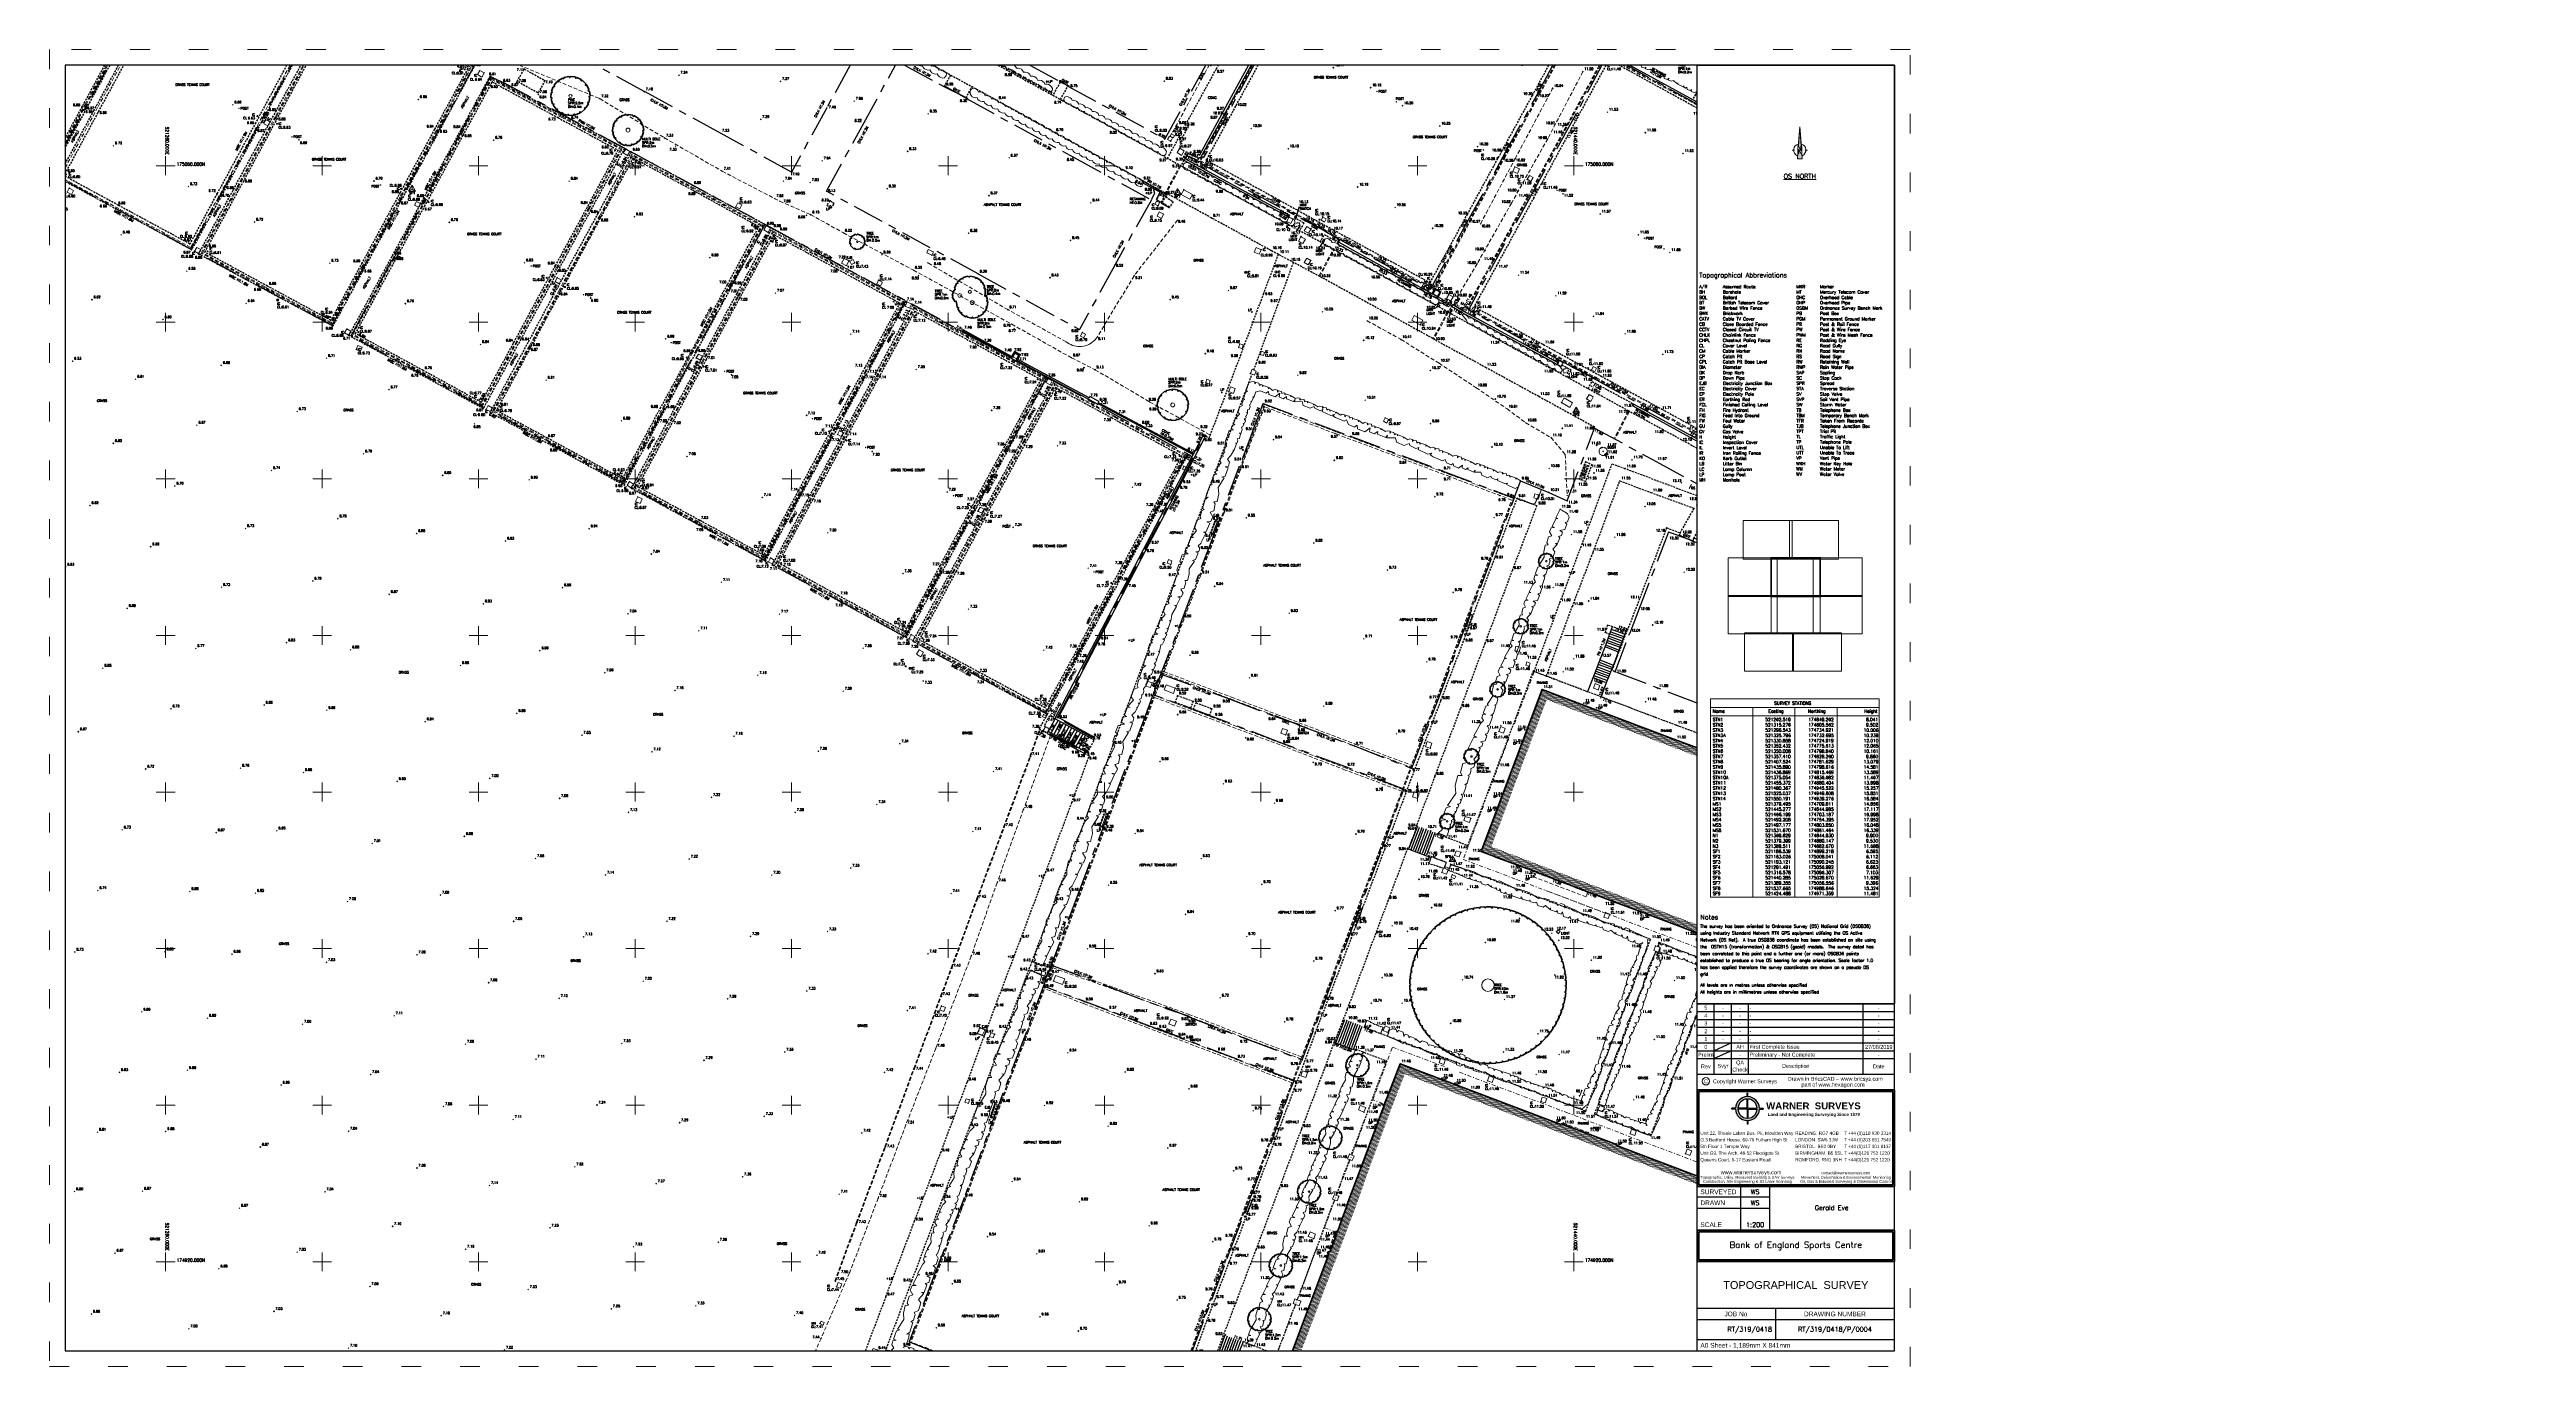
# Paper-space layout 'RT3190418P0004' of a CAD drawing. Extents: x -2 to 315, y -2 to 166.
# The model-space entities are those that its viewports show. They can reach past a viewport. Long polylines and large blocks are cut down to what shows.
import ezdxf
from ezdxf.enums import TextEntityAlignment as Align
from ezdxf.lldxf.tags import DXFTag

# ---------------------------------------------------------------- set-up
doc = ezdxf.new("R2010")
doc.units = 0
doc.header["$PDMODE"] = 3
doc.header["$PDSIZE"] = 0.05
for name, pattern in [('Centre', [7, 4, -1, 1, -1]), ('CUT', [10, 2.5, -5, 2.5]), ('DASHDOT', [1, 0.5, -0.25, 0, -0.25]), ('DASHED', [0.75, 0.5, -0.25]), ('HIDDEN', [0.375, 0.25, -0.125])]:
    doc.linetypes.add(name, pattern=pattern)
doc.layers.get('0').update_dxf_attribs({"linetype": 'CONTINUOUS', "lineweight": 18})
for name, color, linetype, lineweight in [('I031G_SURVEY-GRID', 7, 'CONTINUOUS', 18), ('I031T_SURVEY-GRID-TXT', 7, 'CONTINUOUS', 13), ('I042T_SURVEY-STA', 1, 'CONTINUOUS', 13), ('I277G_CANOPY', 30, 'DASHDOT', 18), ('I901G_TITLE-BOLD', 1, 'CONTINUOUS', 35), ('I901G_TITLE-BORDER', 7, 'CONTINUOUS', 25), ('I901G_TITLE-CUT', 1, 'CUT', 18), ('I901G_TITLE-NORTH', 1, 'CONTINUOUS', 18), ('I901G_TITLE-SHEET', 7, 'CONTINUOUS', 18), ('I901T_TITLE-NORTH-TXT', 1, 'CONTINUOUS', 18), ('I901T_TITLE-NOTES', 7, 'CONTINUOUS', 18), ('I901T_TITLE-TXT', 7, 'CONTINUOUS', 25), ('I904G_HATCHING', 62, 'CONTINUOUS', 18), ('I910T_TXT-GEN-S', 7, 'CONTINUOUS', 13), ('I917G_BUILDING', 3, 'CONTINUOUS', 50), ('I923G_SURVEY-POINT', 7, 'CONTINUOUS', 18), ('I923T_SURVEY-LEVEL', 7, 'CONTINUOUS', 13), ('I941G_TREE', 72, 'CONTINUOUS', 18), ('I941G_TREE-VEG', 6, 'CONTINUOUS', 35), ('I941T_TREE-TXT', 82, 'CONTINUOUS', 13), ('I960G_COVER', 1, 'CONTINUOUS', 18), ('I960T_COVER-TXT', 1, 'CONTINUOUS', 13), ('I963G_SW', 200, 'DASHED', 18), ('I976G_ST-FURN', 220, 'CONTINUOUS', 18), ('I976T_ST-FURN-TXT', 220, 'CONTINUOUS', 13), ('I991G_SLOPE', 21, 'DASHED', 18), ('I995G_VEGETATION', 102, 'CONTINUOUS', 18), ('Viewports', 7, 'CONTINUOUS', 18)]:
    doc.layers.add(name, color=color, linetype=linetype, lineweight=lineweight)
for name, color, linetype in [('I240G_STAIR', 10, 'CONTINUOUS'), ('I280G_BLDG-FRAME', 7, 'HIDDEN'), ('I940G_SURFACE', 200, 'HIDDEN'), ('I971G_FENCE', 5, 'Centre'), ('I972G_WALL', 10, 'CONTINUOUS'), ('I973G_GATE', 20, 'CONTINUOUS')]:
    doc.layers.add(name, color=color, linetype=linetype)
doc.layers.get('Viewports').off()
doc.layers.get('Viewports').freeze()
doc.styles.add('ARIAL', font='arial.ttf')
doc.styles.add('COMPLEX', font='complex.shx')
doc.styles.add('ddd', font='arialbd.ttf')
doc.styles.add('MONOTXT', font='simplex.shx')
doc.styles.get("Standard").update_dxf_attribs({"font": 'simplex.shx'})
tags = doc.linetypes.add('TV_B2', pattern='A,0.4,-0.091104,["TV(B2)",Standard,S=0.15,R=0,X=0,Y=-0.075],-0.812988,0.4', length=1.704092).pattern_tags.tags
tags[6] = DXFTag(74, 10)
doc.dimstyles.get("Standard").update_dxf_attribs({"dimtxt": 0.18, "dimasz": 0.18, "dimexe": 0.18, "dimexo": 0.0625, "dimgap": 0.09, "dimtad": 0, "dimtih": 1, "dimtoh": 1, "dimdec": 4, "dimzin": 0, "dimdsep": 46, "dimtxsty": 'Standard', "dimcen": 0.09, "dimadec": 0, "dimazin": 0, "dimtfac": 1, "dimtdec": 4, "dimtofl": 0, "dimtmove": 0, "dimatfit": 3, "dimfxl": 1, "dimtolj": 1, "dimtzin": 0, "dimarcsym": 0})

# ---------------------------------------------------------------- blocks, each defined once
blk = doc.blocks.new('TOPO')
at = {"layer": 'I901T_TITLE-NOTES', "style": 'MONOTXT'}
for s, p in [('A/R', (1.045, 0.7266)), ('Assumed Route', (1.0601, 0.7266)), ('MKR', (1.1071, 0.7266)), ('Marker', (1.1222, 0.7266)), ('BH', (1.045, 0.7232)), ('BOL', (1.045, 0.7197)), ('BT', (1.045, 0.7163)), ('BW', (1.045, 0.7129)), ('Borehole', (1.0601, 0.7232)), ('Bollard', (1.0601, 0.7197)), ('British Telecom Cover', (1.0601, 0.7163)), ('Barbed Wire Fence', (1.0601, 0.7129)), ('OHC', (1.1071, 0.7197)), ('OHP', (1.1071, 0.7163)), ('OSBM', (1.1071, 0.7129)), ('MT', (1.1071, 0.7232)), ('Mercury Telecom Cover', (1.1222, 0.7232)), ('Overhead Cable', (1.1222, 0.7197)), ('Overhead Pipe', (1.1222, 0.7163)), ('Ordnance Survey Bench Mark', (1.1222, 0.7129)), ('BWK', (1.045, 0.7095)), ('CATV', (1.045, 0.706)), ('CB', (1.045, 0.7026)), ('CCTV', (1.045, 0.6992)), ('CHLK', (1.045, 0.6957)), ('Cable TV Cover', (1.0601, 0.706)), ('Close Boarded Fence', (1.0601, 0.7026)), ('Closed Circuit TV', (1.0601, 0.6992)), ('Chainlink Fence', (1.0601, 0.6957)), ('Brickwork', (1.0601, 0.7095)), ('PB', (1.1071, 0.7095)), ('PGM', (1.1071, 0.706)), ('PR', (1.1071, 0.7026)), ('PW', (1.1071, 0.6992)), ('PWM', (1.1071, 0.6957)), ('Post Box', (1.1222, 0.7095)), ('Permanent Ground Marker', (1.1222, 0.706)), ('Post & Rail Fence', (1.1222, 0.7026)), ('Post & Wire Fence', (1.1222, 0.6992)), ('Post & Wire Mesh Fence', (1.1222, 0.6957)), ('CHPL', (1.045, 0.6923)), ('CL', (1.045, 0.6889)), ('CM', (1.045, 0.6855)), ('CP', (1.045, 0.682)), ('Chestnut Paling Fence', (1.0601, 0.6923)), ('Cover Level', (1.0601, 0.6889)), ('Cable Marker', (1.0601, 0.6855)), ('Catch Pit', (1.0601, 0.682)), ('Catch Pit Base Level', (1.0601, 0.6786)), ('RE', (1.1071, 0.6923)), ('RG', (1.1071, 0.6889)), ('RN', (1.1071, 0.6855)), ('RS', (1.1071, 0.682)), ('Rodding Eye', (1.1222, 0.6923)), ('Road Gully', (1.1222, 0.6889)), ('Road Name', (1.1222, 0.6855)), ('Road Sign', (1.1222, 0.682)), ('Retaining Wall', (1.1222, 0.6786)), ('CPL', (1.045, 0.6786)), ('DIA', (1.045, 0.6752)), ('DK', (1.045, 0.6717)), ('DP', (1.045, 0.6683)), ('EJB', (1.045, 0.6649)), ('Diameter', (1.0601, 0.6752)), ('Drop Kerb', (1.0601, 0.6717)), ('Down Pipe', (1.0601, 0.6683)), ('Electricity Junction Box', (1.0601, 0.6649)), ('SAP', (1.1071, 0.6717)), ('SC', (1.1071, 0.6683)), ('SPR', (1.1071, 0.6649)), ('RW', (1.1071, 0.6786)), ('RWP', (1.1071, 0.6752)), ('Rain Water Pipe', (1.1222, 0.6752)), ('Sapling', (1.1222, 0.6717)), ('Stop Cock', (1.1222, 0.6683)), ('Spread', (1.1222, 0.6649)), ('EC', (1.045, 0.6615)), ('EP', (1.045, 0.658)), ('ER', (1.045, 0.6546)), ('FCL', (1.045, 0.6512)), ('FH', (1.045, 0.6477)), ('Electricity Cover', (1.0601, 0.6615)), ('Electricity Pole', (1.0601, 0.658)), ('Earthing Rod', (1.0601, 0.6546)), ('Finished Ceiling Level', (1.0601, 0.6512)), ('Fire Hydrant', (1.0601, 0.6477)), ('TB', (1.1071, 0.6477)), ('STA', (1.1071, 0.6615)), ('SV', (1.1071, 0.658)), ('SVP', (1.1071, 0.6546)), ('SW', (1.1071, 0.6512)), ('Traverse Station', (1.1222, 0.6615)), ('Telephone Box', (1.1222, 0.6477)), ('Stop Valve', (1.1222, 0.658)), ('Soil Vent Pipe', (1.1222, 0.6546)), ('Storm Water', (1.1222, 0.6512)), ('FIG', (1.045, 0.6443)), ('FW', (1.045, 0.6409)), ('GU', (1.045, 0.6375)), ('GV', (1.045, 0.634)), ('Gully', (1.0601, 0.6375)), ('Gas Valve', (1.0601, 0.634)), ('Feed Into Ground', (1.0601, 0.6443)), ('Foul Water', (1.0601, 0.6409)), ('TBM', (1.1071, 0.6443)), ('TFR', (1.1071, 0.6409)), ('TJB', (1.1071, 0.6375)), ('TPT', (1.1071, 0.6342)), ('Temporary Bench Mark', (1.1222, 0.6443)), ('Taken From Records', (1.1222, 0.6409)), ('Telephone Junction Box', (1.1222, 0.6375)), ('Trial Pit', (1.1222, 0.6342)), ('H', (1.045, 0.6306)), ('IC', (1.045, 0.6272)), ('IL', (1.045, 0.6237)), ('IR', (1.045, 0.6203)), ('KO', (1.045, 0.6169)), ('Height', (1.0601, 0.6306)), ('Inspection Cover', (1.0601, 0.6272)), ('Invert Level', (1.0601, 0.6237)), ('Iron Railing Fence', (1.0601, 0.6203)), ('Kerb Outlet', (1.0601, 0.6169)), ('TL', (1.1071, 0.6308)), ('TP', (1.1071, 0.6274)), ('VP', (1.1071, 0.6171)), ('UTL', (1.1071, 0.6239)), ('UTT', (1.1071, 0.6205)), ('Traffic Light', (1.1222, 0.6308)), ('Telephone Pole', (1.1222, 0.6274)), ('Vent Pipe', (1.1222, 0.6171)), ('Unable To Lift', (1.1222, 0.6239)), ('Unable To Trace', (1.1222, 0.6205)), ('LB', (1.045, 0.6135)), ('LC', (1.045, 0.61)), ('LP', (1.045, 0.6066)), ('MH', (1.045, 0.6032)), ('Litter Bin', (1.0601, 0.6135)), ('Lamp Column', (1.0601, 0.61)), ('Lamp Post', (1.0601, 0.6066)), ('Manhole', (1.0601, 0.6032)), ('WKH', (1.1071, 0.6136)), ('WM', (1.1071, 0.6102)), ('WV', (1.1071, 0.6068)), ('Water Key Hole', (1.1222, 0.6136)), ('Water Meter', (1.1222, 0.6102)), ('Water Valve', (1.1222, 0.6068))]:
    blk.add_text(s, height=0.002, dxfattribs=at).set_placement(p)
at = {"layer": 'I901T_TITLE-TXT', "style": 'COMPLEX'}
blk.add_text('Topographical Abbreviations', height=0.003, dxfattribs=at).set_placement((1.045, 0.7335))
blk = doc.blocks.new('logo1')
at = {"layer": 'I901T_TITLE-TXT', "color": 1}
for p, q in [((0.9187, 0.1747), (0.9187, 0.177)), ((0.9187, 0.177), (0.9192, 0.177)), ((0.9192, 0.1747), (0.9192, 0.177)), ((0.9113, 0.1674), (0.909, 0.1674)), ((0.909, 0.1668), (0.909, 0.1674)), ((0.9113, 0.1668), (0.909, 0.1668)), ((0.9187, 0.1674), (0.9128, 0.1674)), ((0.9187, 0.1668), (0.9128, 0.1668)), ((0.9187, 0.1674), (0.9187, 0.1732)), ((0.9187, 0.1668), (0.9187, 0.161)), ((0.9187, 0.1595), (0.9187, 0.1572)), ((0.9192, 0.1674), (0.9192, 0.1732)), ((0.9192, 0.1674), (0.9251, 0.1674)), ((0.9192, 0.1668), (0.9192, 0.161)), ((0.9192, 0.1668), (0.9251, 0.1668)), ((0.9192, 0.1595), (0.9192, 0.1572)), ((0.9266, 0.1674), (0.9289, 0.1674)), ((0.9266, 0.1668), (0.9289, 0.1668)), ((0.9289, 0.1674), (0.9289, 0.1668)), ((0.9192, 0.1572), (0.9187, 0.1572))]:
    blk.add_line(p, q, dxfattribs=at)
for radius, start, end in [(0.00764, 92.1041, 177.8959), (0.00764, 2.1041, 87.8959), (0.00764, 182.1041, 267.8959), (0.00613, 92.6242, 177.3758), (0.00613, 182.6242, 267.3758), (0.00613, 2.6242, 87.3758), (0.00613, 272.6242, 357.3758), (0.00764, 272.1041, 357.8959)]:
    blk.add_arc((0.9189, 0.1671), radius, start, end, dxfattribs=at)
blk = doc.blocks.new('NORTH')
at = {"layer": 'I901G_TITLE-NORTH'}
h = blk.add_hatch(color=256, dxfattribs=at)
h.paths.add_polyline_path([(-0.0009, 0.0022), (-0.0006, 0.0022), (0.0006, -0.0003), (0.0006, 0.0022), (0.0007, 0.0022), (0.0009, 0.0025), (0, 0.0143)])
h.paths.add_polyline_path([(-0.0015, -0.0056), (0.0015, -0.0056), (0.0012, -0.0022), (0.0006, -0.0022), (-0.0006, 0.0003), (-0.0006, -0.0022), (-0.0012, -0.0022)])
for p, q in [((-0.0049, 0), (-0.0033, 0)), ((-0.001, 0.0022), (0, 0.0149)), ((-0.0009, 0.0022), (0, 0.0143)), ((0, 0.0149), (0.001, 0.0022)), ((0, 0.0143), (0.0009, 0.0022)), ((0.0033, 0), (0.0049, 0)), ((-0.0015, -0.0057), (-0.0013, -0.0022)), ((-0.0015, -0.0056), (-0.0012, -0.0022)), ((-0.0015, -0.0056), (0.0015, -0.0056)), ((-0.0015, -0.0057), (0.0016, -0.0057)), ((0.0012, -0.0022), (0.0015, -0.0056)), ((0.0013, -0.0022), (0.0016, -0.0057))]:
    blk.add_line(p, q, dxfattribs=at)
for start, end in [(102.2743, 249.1198), (290.8802, 77.7257)]:
    blk.add_arc((0, 0), 0.00392, start, end, dxfattribs=at)
at = {"layer": 'I901T_TITLE-NORTH-TXT'}
for p, q in [((-0.0013, 0.0022), (-0.0006, 0.0022)), ((-0.0013, 0.0022), (-0.0013, -0.0022)), ((-0.0009, 0.0022), (-0.0006, 0.0022)), ((-0.0006, 0.0022), (0.0006, -0.0005)), ((-0.0006, 0.0022), (0.0006, -0.0003)), ((-0.0006, 0.0005), (-0.0006, -0.0022)), ((-0.0006, 0.0005), (0.0006, -0.0022)), ((-0.0006, 0.0003), (-0.0006, -0.0022)), ((-0.0006, 0.0003), (0.0006, -0.0022)), ((0.0006, 0.0022), (0.0006, -0.0005)), ((0.0006, 0.0022), (0.0013, 0.0022)), ((0.0006, 0.0022), (0.0006, -0.0003)), ((0.0006, 0.0022), (0.0009, 0.0022)), ((0.0007, 0.0022), (0.0009, 0.0025)), ((0.0007, 0.0022), (0.0009, 0.0024)), ((0.0008, 0.0022), (0.0009, 0.0023)), ((0.0013, 0.0022), (0.0013, -0.0022)), ((-0.0013, -0.0022), (-0.0006, -0.0022)), ((-0.0012, -0.0022), (-0.0006, -0.0022)), ((0.0006, -0.0022), (0.0013, -0.0022)), ((0.0006, -0.0022), (0.0012, -0.0022))]:
    blk.add_line(p, q, dxfattribs=at)
blk = doc.blocks.new('PT_STATION')
at = {"color": 0, "linetype": 'Continuous', "flags": 128}
for points in [[(0, 0.5), (-0.433, -0.25)], [(-0.433, -0.25), (0, 0), (0, 0.5)], [(0.433, -0.25), (0, 0.5)], [(0, 0), (0.433, -0.25)], [(-0.433, -0.25), (0.433, -0.25)]]:
    blk.add_lwpolyline(points, dxfattribs=at)
blk = doc.blocks.new('HEL Vegitation')
at = {"color": 0, "linetype": 'ByBlock'}
blk.add_polyline3d([(0, 0, 0), (0.092, -0.011, 0), (0.093, 0.01, 0), (0.1, -0.008, 0), (0.182, -0.015, 0), (0.184, 0.011, 0), (0.197, -0.02, 0), (0.239, -0.021, 0), (0.268, 0.013, 0), (0.287, -0.013, 0), (0.346, -0.006, 0), (0.36, 0.011, 0), (0.371, -0.014, 0), (0.436, -0.006, 0), (0.483, 0.015, 0), (0.575, -0.005, 0), (0.575, 0.015, 0), (0.593, -0.009, 0), (0.665, -0.008, 0), (0.666, 0.017, 0), (0.679, -0.008, 0), (0.714, -0.005, 0), (0.731, 0.02, 0), (0.765, 0.004, 0)], dxfattribs=at)
blk = doc.blocks.new('HER Vegitation')
at = {"color": 0, "linetype": 'ByBlock'}
blk.add_polyline3d([(0, 0, 0), (0.005, 0.0072, 0), (0.0165, 0.0097, 0), (0.0206, 0.0053, 0), (0.0225, 0.0112, 0), (0.0359, 0.0137, 0), (0.0437, 0.0047, 0), (0.044, 0.0119, 0), (0.0525, 0.014, 0), (0.0581, 0.0087, 0), (0.0587, 0.0131, 0), (0.0737, 0.0159, 0), (0.0762, 0.0112, 0), (0.0759, 0.0159, 0), (0.0906, 0.0128, 0), (0.094, 0.0197, 0), (0.1084, 0.0228, 0), (0.1159, 0.0175, 0), (0.1181, 0.0209, 0), (0.1293, 0.0237, 0), (0.134, 0.0206, 0), (0.1337, 0.0247, 0), (0.1518, 0.0287, 0), (0.1584, 0.0259, 0), (0.1559, 0.029, 0), (0.1618, 0.0315, 0), (0.1797, 0.035, 0), (0.1837, 0.0319, 0)], dxfattribs=at)
blk = doc.blocks.new('Road Sign')
at = {"color": 0, "linetype": 'ByBlock'}
blk.add_polyline3d([(1.02, 0.04, 0), (-0.08, 0.04, 0)], dxfattribs=at)
for centre in [(0, 0), (0.92, 0)]:
    blk.add_circle(centre, 0.035, dxfattribs=at)
blk = doc.blocks.new('BUSH-C')
at = {"color": 0, "linetype": 'ByBlock'}
blk.add_polyline3d([(-0.22, 0.4, 0), (-0.26, 0.46, 0), (-0.18, 0.51, 0), (-0.07, 0.46, 0), (-0.02, 0.51, 0), (0.19, 0.48, 0), (0.18, 0.41, 0), (0.22, 0.47, 0), (0.39, 0.34, 0), (0.37, 0.3, 0), (0.42, 0.31, 0), (0.53, 0.12, 0), (0.49, 0.09, 0), (0.54, 0.05, 0), (0.49, -0.17, 0), (0.46, -0.17, 0), (0.48, -0.21, 0), (0.41, -0.37, 0), (0.36, -0.36, 0), (0.37, -0.39, 0), (0.2, -0.53, 0), (0.15, -0.49, 0), (0.14, -0.54, 0), (-0.17, -0.53, 0), (-0.16, -0.45, 0), (-0.18, -0.49, 0), (-0.37, -0.39, 0), (-0.36, -0.36, 0), (-0.4, -0.38, 0), (-0.5, -0.19, 0), (-0.46, -0.16, 0), (-0.51, -0.15, 0), (-0.52, 0.1, 0), (-0.47, 0.11, 0), (-0.5, 0.14, 0), (-0.44, 0.3, 0), (-0.38, 0.3, 0), (-0.41, 0.32, 0), (-0.29, 0.44, 0), (-0.23, 0.4, 0)], close=True, dxfattribs=at)

msp = doc.modelspace()

# ---------------------------------------------------------------- hatches: boundary and pattern name
at = {"layer": 'I904G_HATCHING'}
h = msp.add_hatch(dxfattribs=at)
h.set_pattern_fill('ANSI31', color=256, scale=0.05, angle=325, style=0)
h.paths.add_polyline_path([(521444.65, 174870.13), (521444.77, 174870.49), (521444.74, 174870.5), (521448.45, 174880.37), (521449.94, 174884.33), (521450.83, 174886.53), (521450.85, 174886.52), (521450.93, 174886.78), (521450.89, 174886.8), (521451.3, 174887.88), (521451.76, 174889.09), (521452.09, 174889.95), (521456.94, 174902.78), (521456.97, 174902.77), (521457.05, 174902.98), (521457.02, 174902.99), (521457.91, 174905.37), (521457.94, 174905.36), (521458.02, 174905.55), (521457.98, 174905.56), (521458.28, 174906.37), (521462.96, 174918.78), (521466.07, 174927.19), (521464.08, 174927.95), (521468.77, 174940.43, 0.955868), (521469.47, 174942.33), (521471.15, 174946.74), (521474.22, 174954.82), (521476.21, 174954.07), (521476.51, 174954.89), (521477.01, 174956.19), (521478.2, 174959.33), (521484.14, 174975), (521479.85, 174976.62), (521476.93, 174977.67), (521452.97, 174986.68), (521435.92, 174993.1), (521428.13, 174972.42), (521429.78, 174971.79), (521430.02, 174971.69), (521433.18, 174970.51), (521434.9, 174969.87), (521438.34, 174968.56), (521441.76, 174967.26), (521445.16, 174965.98), (521448.6, 174964.68), (521455.49, 174962.09), (521455.48, 174962.05), (521458.89, 174960.79), (521462.31, 174959.52), (521465.74, 174958.18), (521469.25, 174956.85), (521468.58, 174955.06), (521467.26, 174951.62), (521465.97, 174948.19), (521464.69, 174944.77), (521463.39, 174941.34), (521462.08, 174937.94), (521459.64, 174931.42), (521459.53, 174931.16), (521458.96, 174929.76), (521455.45, 174931.08), (521445.43, 174934.86), (521445.46, 174934.96), (521438.39, 174937.63), (521438.32, 174937.52), (521426.62, 174941.94), (521417.77, 174945.27), (521416.32, 174941.55), (521415.79, 174940.15), (521415.69, 174939.88), (521414.83, 174937.57), (521414.72, 174937.25), (521412.88, 174932.3), (521410.97, 174927.23), (521411.01, 174927.22), (521410.31, 174925.26), (521409.79, 174923.82), (521409.59, 174923.89), (521409.49, 174923.62), (521409.7, 174923.55), (521409.18, 174922.19), (521408.78, 174921.26), (521408.62, 174921.3), (521408.53, 174921.03), (521408.66, 174920.98), (521406.04, 174913.96), (521403.64, 174907.54), (521403.46, 174907.61), (521403.36, 174907.32), (521403.55, 174907.24), (521403.12, 174906.1), (521402.69, 174904.96), (521402.49, 174905.03), (521402.38, 174904.75), (521402.51, 174904.7), (521400.2, 174898.47), (521397.78, 174892.06), (521397.49, 174891.28), (521397.36, 174891.33), (521397.24, 174891.05), (521397.38, 174890.99), (521396.52, 174888.72), (521396.37, 174888.77), (521396.27, 174888.45), (521396.4, 174888.4), (521395.13, 174885.03), (521394.06, 174882.19), (521391.34, 174874.99), (521391.21, 174875.04), (521391.1, 174874.76), (521391.24, 174874.71), (521390.38, 174872.42), (521390.23, 174872.47), (521390.13, 174872.21), (521390.28, 174872.15), (521389.99, 174871.37), (521387.52, 174864.85), (521385.21, 174858.71), (521385.07, 174858.75), (521384.96, 174858.47), (521385.14, 174858.41), (521384.27, 174856.1), (521384.09, 174856.17), (521383.99, 174855.89), (521384.05, 174855.87), (521381.59, 174849.29), (521380.19, 174845.64), (521379.18, 174842.62), (521379.09, 174842.65), (521379, 174842.44), (521378.92, 174842.47), (521378.82, 174842.2), (521378.98, 174842.13), (521378.56, 174841.01), (521378.11, 174839.83), (521377.94, 174839.89), (521377.84, 174839.61), (521383.07, 174837.63), (521382.98, 174837.37), (521384.93, 174836.61), (521385.08, 174836.98), (521386.17, 174836.56), (521388.51, 174835.67), (521388.35, 174835.27), (521393.37, 174833.44), (521399.89, 174830.98), (521407.69, 174828.05), (521413.36, 174825.91), (521419.13, 174823.74), (521420.92, 174823.05), (521421.05, 174823.32), (521426.28, 174821.35), (521427.35, 174824.2), (521427.32, 174824.21), (521427.48, 174824.65), (521431.5, 174835.31), (521432.25, 174837.31), (521433.39, 174840.32), (521433.43, 174840.3), (521433.5, 174840.49), (521433.46, 174840.51), (521434.17, 174842.39), (521436.19, 174847.76), (521438.54, 174854), (521438.59, 174853.98), (521438.66, 174854.17), (521438.6, 174854.19), (521439.18, 174855.77), (521439.47, 174856.56), (521439.54, 174856.53), (521439.62, 174856.78), (521439.58, 174856.8), (521442.59, 174864.82), (521444.41, 174869.65), (521444.6, 174870.15)])
h.paths.add_polyline_path([(521438.72, 174857.38), (521435.25, 174848.11), (521431.73, 174838.75), (521425.66, 174822.65), (521420.51, 174824.59), (521420.39, 174824.33), (521413.72, 174826.84), (521400.24, 174831.92), (521394.66, 174834.02), (521394.79, 174834.36), (521384.51, 174838.26), (521384.37, 174837.9), (521384.23, 174837.95), (521384.32, 174838.23), (521379.29, 174840.13), (521380.23, 174842.61), (521381.14, 174845.31), (521382.53, 174848.93), (521384.99, 174855.52), (521386.14, 174858.35), (521388.46, 174864.49), (521390.93, 174871.02), (521392.33, 174874.77), (521412.22, 174927.38), (521413.82, 174931.96), (521415.65, 174936.9), (521416.72, 174939.79), (521418.35, 174943.98), (521426.26, 174941), (521426.26, 174941), (521437.97, 174936.59), (521445.07, 174933.93), (521459.59, 174928.44), (521463.02, 174937.59), (521465.62, 174944.41), (521466.91, 174947.84), (521469.52, 174954.71), (521470.53, 174957.43), (521466.09, 174959.11), (521462.66, 174960.45), (521459.24, 174961.73), (521455.84, 174963.02), (521448.95, 174965.62), (521445.51, 174966.92), (521442.11, 174968.2), (521438.7, 174969.49), (521429.42, 174973.02), (521436.5, 174991.81), (521452.62, 174985.74), (521482.84, 174974.38), (521475.62, 174955.36), (521473.64, 174956.11), (521470.21, 174947.1), (521468.54, 174942.69), (521467.83, 174940.78), (521462.79, 174927.37), (521464.79, 174926.61), (521462.02, 174919.13), (521457.34, 174906.72), (521456, 174903.13), (521451.15, 174890.3), (521449, 174884.68), (521444.77, 174873.43), (521443.66, 174870.5)], flags=16)

# ---------------------------------------------------------------- linework, layer by layer
at = {"layer": 'I031G_SURVEY-GRID'}
for p, q in [((521258.8, 175060), (521261.2, 175060)), ((521260, 175061.2), (521260, 175058.8)), ((521278.8, 175060), (521281.2, 175060)), ((521280, 175061.2), (521280, 175058.8)), ((521298.8, 175060), (521301.2, 175060)), ((521300, 175061.2), (521300, 175058.8)), ((521318.8, 175060), (521321.2, 175060)), ((521320, 175061.2), (521320, 175058.8)), ((521338.8, 175060), (521341.2, 175060)), ((521340, 175061.2), (521340, 175058.8)), ((521358.8, 175060), (521361.2, 175060)), ((521360, 175061.2), (521360, 175058.8)), ((521378.8, 175060), (521381.2, 175060)), ((521380, 175061.2), (521380, 175058.8)), ((521398.8, 175060), (521401.2, 175060)), ((521400, 175061.2), (521400, 175058.8)), ((521418.8, 175060), (521421.2, 175060)), ((521420, 175061.2), (521420, 175058.8)), ((521438.8, 175060), (521441.2, 175060)), ((521440, 175061.2), (521440, 175058.8)), ((521260, 175041.2), (521260, 175038.8)), ((521280, 175041.2), (521280, 175038.8)), ((521300, 175041.2), (521300, 175038.8)), ((521320, 175041.2), (521320, 175038.8)), ((521340, 175041.2), (521340, 175038.8)), ((521360, 175041.2), (521360, 175038.8)), ((521380, 175041.2), (521380, 175038.8)), ((521400, 175041.2), (521400, 175038.8)), ((521420, 175041.2), (521420, 175038.8)), ((521440, 175041.2), (521440, 175038.8)), ((521258.8, 175040), (521261.2, 175040)), ((521278.8, 175040), (521281.2, 175040)), ((521298.8, 175040), (521301.2, 175040)), ((521318.8, 175040), (521321.2, 175040)), ((521338.8, 175040), (521341.2, 175040)), ((521358.8, 175040), (521361.2, 175040)), ((521378.8, 175040), (521381.2, 175040)), ((521398.8, 175040), (521401.2, 175040)), ((521418.8, 175040), (521421.2, 175040)), ((521438.8, 175040), (521441.2, 175040)), ((521260, 175021.2), (521260, 175018.8)), ((521280, 175021.2), (521280, 175018.8)), ((521300, 175021.2), (521300, 175018.8)), ((521320, 175021.2), (521320, 175018.8)), ((521340, 175021.2), (521340, 175018.8)), ((521360, 175021.2), (521360, 175018.8)), ((521380, 175021.2), (521380, 175018.8)), ((521400, 175021.2), (521400, 175018.8)), ((521420, 175021.2), (521420, 175018.8)), ((521440, 175021.2), (521440, 175018.8)), ((521258.8, 175020), (521261.2, 175020)), ((521278.8, 175020), (521281.2, 175020)), ((521298.8, 175020), (521301.2, 175020)), ((521318.8, 175020), (521321.2, 175020)), ((521338.8, 175020), (521341.2, 175020)), ((521358.8, 175020), (521361.2, 175020)), ((521378.8, 175020), (521381.2, 175020)), ((521398.8, 175020), (521401.2, 175020)), ((521418.8, 175020), (521421.2, 175020)), ((521438.8, 175020), (521441.2, 175020)), ((521258.8, 175000), (521261.2, 175000)), ((521260, 175001.2), (521260, 174998.8)), ((521278.8, 175000), (521281.2, 175000)), ((521280, 175001.2), (521280, 174998.8)), ((521298.8, 175000), (521301.2, 175000)), ((521300, 175001.2), (521300, 174998.8)), ((521318.8, 175000), (521321.2, 175000)), ((521320, 175001.2), (521320, 174998.8)), ((521338.8, 175000), (521341.2, 175000)), ((521340, 175001.2), (521340, 174998.8)), ((521358.8, 175000), (521361.2, 175000)), ((521360, 175001.2), (521360, 174998.8)), ((521378.8, 175000), (521381.2, 175000)), ((521380, 175001.2), (521380, 174998.8)), ((521398.8, 175000), (521401.2, 175000)), ((521400, 175001.2), (521400, 174998.8)), ((521418.8, 175000), (521421.2, 175000)), ((521420, 175001.2), (521420, 174998.8)), ((521438.8, 175000), (521441.2, 175000)), ((521440, 175001.2), (521440, 174998.8)), ((521258.8, 174980), (521261.2, 174980)), ((521260, 174981.2), (521260, 174978.8)), ((521278.8, 174980), (521281.2, 174980)), ((521280, 174981.2), (521280, 174978.8)), ((521298.8, 174980), (521301.2, 174980)), ((521300, 174981.2), (521300, 174978.8)), ((521318.8, 174980), (521321.2, 174980)), ((521320, 174981.2), (521320, 174978.8)), ((521338.8, 174980), (521341.2, 174980)), ((521340, 174981.2), (521340, 174978.8)), ((521358.8, 174980), (521361.2, 174980)), ((521360, 174981.2), (521360, 174978.8)), ((521378.8, 174980), (521381.2, 174980)), ((521380, 174981.2), (521380, 174978.8)), ((521398.8, 174980), (521401.2, 174980)), ((521400, 174981.2), (521400, 174978.8)), ((521418.8, 174980), (521421.2, 174980)), ((521420, 174981.2), (521420, 174978.8)), ((521438.8, 174980), (521441.2, 174980)), ((521440, 174981.2), (521440, 174978.8)), ((521260, 174961.2), (521260, 174958.8)), ((521280, 174961.2), (521280, 174958.8)), ((521300, 174961.2), (521300, 174958.8)), ((521320, 174961.2), (521320, 174958.8)), ((521340, 174961.2), (521340, 174958.8)), ((521360, 174961.2), (521360, 174958.8)), ((521380, 174961.2), (521380, 174958.8)), ((521400, 174961.2), (521400, 174958.8)), ((521420, 174961.2), (521420, 174958.8)), ((521440, 174961.2), (521440, 174958.8)), ((521258.8, 174960), (521261.2, 174960)), ((521278.8, 174960), (521281.2, 174960)), ((521298.8, 174960), (521301.2, 174960)), ((521318.8, 174960), (521321.2, 174960)), ((521338.8, 174960), (521341.2, 174960)), ((521358.8, 174960), (521361.2, 174960)), ((521378.8, 174960), (521381.2, 174960)), ((521398.8, 174960), (521401.2, 174960)), ((521418.8, 174960), (521421.2, 174960)), ((521438.8, 174960), (521441.2, 174960)), ((521258.8, 174940), (521261.2, 174940)), ((521260, 174941.2), (521260, 174938.8)), ((521278.8, 174940), (521281.2, 174940)), ((521280, 174941.2), (521280, 174938.8)), ((521298.8, 174940), (521301.2, 174940)), ((521300, 174941.2), (521300, 174938.8)), ((521318.8, 174940), (521321.2, 174940)), ((521320, 174941.2), (521320, 174938.8)), ((521338.8, 174940), (521341.2, 174940)), ((521340, 174941.2), (521340, 174938.8)), ((521358.8, 174940), (521361.2, 174940)), ((521360, 174941.2), (521360, 174938.8)), ((521378.8, 174940), (521381.2, 174940)), ((521380, 174941.2), (521380, 174938.8)), ((521398.8, 174940), (521401.2, 174940)), ((521400, 174941.2), (521400, 174938.8)), ((521418.8, 174940), (521421.2, 174940)), ((521420, 174941.2), (521420, 174938.8)), ((521438.8, 174940), (521441.2, 174940)), ((521440, 174941.2), (521440, 174938.8)), ((521258.8, 174920), (521261.2, 174920)), ((521260, 174921.2), (521260, 174918.8)), ((521278.8, 174920), (521281.2, 174920)), ((521280, 174921.2), (521280, 174918.8)), ((521298.8, 174920), (521301.2, 174920)), ((521300, 174921.2), (521300, 174918.8)), ((521318.8, 174920), (521321.2, 174920)), ((521320, 174921.2), (521320, 174918.8)), ((521338.8, 174920), (521341.2, 174920)), ((521340, 174921.2), (521340, 174918.8)), ((521358.8, 174920), (521361.2, 174920)), ((521360, 174921.2), (521360, 174918.8)), ((521378.8, 174920), (521381.2, 174920)), ((521380, 174921.2), (521380, 174918.8)), ((521398.8, 174920), (521401.2, 174920)), ((521400, 174921.2), (521400, 174918.8)), ((521418.8, 174920), (521421.2, 174920)), ((521420, 174921.2), (521420, 174918.8)), ((521438.8, 174920), (521441.2, 174920)), ((521440, 174921.2), (521440, 174918.8))]:
    msp.add_line(p, q, dxfattribs=at)
at = {"layer": 'I042T_SURVEY-STA', "color": 1}
for p in [(521440.28, 175028.67, 11.63), (521424.49, 174971.36, 11.48)]:
    msp.add_point(p, dxfattribs=at)
at = {"layer": 'I240G_STAIR'}
for p, q in [((521394.37, 174907.81, 9.82), (521395.44, 174910.65, 9.83)), ((521394.65, 174907.71, 10.03), (521395.72, 174910.55, 10.03)), ((521394.95, 174907.6, 10.22), (521396.01, 174910.43, 10.22)), ((521395.23, 174907.49, 10.41), (521396.29, 174910.33, 10.42)), ((521395.5, 174907.39, 10.6), (521396.57, 174910.22, 10.61)), ((521395.77, 174907.29, 10.8), (521396.84, 174910.12, 10.81)), ((521396.06, 174907.18, 11), (521397.12, 174910.01, 11)), ((521396.35, 174907.07, 11.2), (521397.42, 174909.89, 11.21))]:
    msp.add_line(p, q, dxfattribs=at)
for points in [[(521445.81, 174998.49, 13.23), (521444.15, 174999.08, 13.24)], [(521444.3, 174999.36, 13.07), (521445.92, 174998.75, 13.07)], [(521446.05, 174999.02, 12.9), (521444.39, 174999.63, 12.9)], [(521444.52, 174999.92, 12.74), (521446.14, 174999.31, 12.74)], [(521446.23, 174999.61, 12.57), (521444.62, 175000.17, 12.57)], [(521444.73, 175000.47, 12.41), (521446.34, 174999.85, 12.4)], [(521446.46, 175000.14, 12.24), (521444.82, 175000.77, 12.24)], [(521444.51, 174995.11, 14.39), (521442.89, 174995.71, 14.4)], [(521443.01, 174995.97, 14.23), (521444.59, 174995.38, 14.22)], [(521444.75, 174995.67, 14.06), (521443.11, 174996.29, 14.06)], [(521443.23, 174996.57, 13.9), (521444.86, 174995.96, 13.89)], [(521444.97, 174996.22, 13.73), (521443.34, 174996.84, 13.73)], [(521445.61, 174997.91, 13.57), (521443.98, 174998.53, 13.58)], [(521444.04, 174998.79, 13.4), (521445.7, 174998.17, 13.4)], [(521444.05, 174993.98, 15.08), (521442.49, 174994.57, 15.08)], [(521442.56, 174994.87, 14.9), (521444.18, 174994.29, 14.9)], [(521444.28, 174994.57, 14.73), (521442.69, 174995.16, 14.73)], [(521442.81, 174995.42, 14.56), (521444.4, 174994.82, 14.56)], [(521372.85, 174987.75, 7.54), (521373.7, 174989.36, 7.54)], [(521374.07, 174989.16, 7.72), (521373.18, 174987.57, 7.71)], [(521373.56, 174987.37, 7.88), (521374.39, 174988.98, 7.88)], [(521374.74, 174988.79, 8.05), (521373.88, 174987.18, 8.05)], [(521374.25, 174986.98, 8.21), (521375.11, 174988.59, 8.22)], [(521375.47, 174988.4, 8.37), (521374.61, 174986.8, 8.37)], [(521374.96, 174986.61, 8.54), (521375.83, 174988.21, 8.53)], [(521376.19, 174988.01, 8.69), (521375.31, 174986.41, 8.69)], [(521375.67, 174986.24, 8.86), (521376.55, 174987.82, 8.87)], [(521376.92, 174987.62, 9.03), (521376.05, 174986.01, 9.01)], [(521376.39, 174985.84, 9.2), (521377.27, 174987.43, 9.2)], [(521377.56, 174987.27, 9.38), (521376.71, 174985.66, 9.38)], [(521420, 174975.65, 10.01), (521418.9, 174972.78, 10.02)], [(521419.18, 174972.67, 10.19), (521420.26, 174975.53, 10.2)], [(521420.57, 174975.43, 10.36), (521419.47, 174972.56, 10.36)], [(521419.76, 174972.46, 10.53), (521420.82, 174975.32, 10.54)], [(521421.11, 174975.24, 10.71), (521420.02, 174972.35, 10.71)], [(521420.32, 174972.23, 10.87), (521421.39, 174975.12, 10.88)], [(521421.69, 174975.02, 11.04), (521420.6, 174972.14, 11.05)], [(521420.89, 174972.02, 11.21), (521421.96, 174974.91, 11.21)], [(521422.22, 174974.79, 11.38), (521421.15, 174971.92, 11.38)], [(521410.66, 174950.92, 10.03), (521409.58, 174948.02, 10.03)], [(521410.96, 174950.81, 10.2), (521409.88, 174947.95, 10.2)], [(521411.23, 174950.72, 10.37), (521410.17, 174947.85, 10.37)], [(521411.5, 174950.59, 10.54), (521410.44, 174947.74, 10.53)], [(521411.8, 174950.5, 10.71), (521410.72, 174947.64, 10.71)], [(521412.07, 174950.39, 10.87), (521411, 174947.51, 10.88)], [(521412.35, 174950.29, 11.05), (521411.29, 174947.42, 11.06)], [(521412.63, 174950.18, 11.22), (521411.58, 174947.31, 11.23)], [(521411.86, 174947.19, 11.39), (521412.93, 174950.09, 11.39)], [(521397.97, 174926.21, 9.77), (521398.63, 174927.91, 9.78)], [(521398.2, 174926.12, 9.77), (521398.86, 174927.82, 9.78)], [(521397.71, 174909.79, 11.39), (521396.65, 174906.97, 11.4)]]:
    msp.add_polyline3d(points, dxfattribs=at)
at = {"layer": 'I277G_CANOPY'}
for q in [(521413.25, 174938.01, 14.56), (521409.38, 174923.86, 14.4)]:
    msp.add_line((521408.11, 174924.34, 14.53), q, dxfattribs=at)
for points in [[(521441.73, 174992.79, 14.55), (521434.91, 174995.36, 14.53), (521432.32, 174988.52, 14.55)], [(521477.39, 174979.34, 14.54), (521443.48, 174992.13, 14.56)], [(521431.66, 174986.8, 14.56), (521429.05, 174979.84, 14.56)], [(521428.42, 174978.22, 14.55), (521425.84, 174971.39, 14.52), (521432.66, 174968.82, 14.55), (521434.42, 174968.17, 14.55), (521443.96, 174964.56, 14.54)], [(521428.43, 174978.24, 14.55), (521425.85, 174971.41, 14.52)], [(521425.37, 174944.2, 14.55), (521439.05, 174939.06, 14.56), (521445.92, 174936.45, 14.56), (521457.88, 174931.93, 14.56), (521457.9, 174931.96, 14.56), (521461.72, 174942.1, 14.55), (521466.93, 174955.9, 14.54), (521455.86, 174960.08, 14.54), (521444.41, 174964.39, 14.54), (521436.14, 174967.52, 14.54)], [(521414.28, 174940.69, 14.53), (521416.79, 174947.43, 14.54)], [(521416.79, 174947.43, 14.53), (521423.64, 174944.85, 14.55)], [(521415.57, 174940.21, 14.4), (521414.28, 174940.69, 14.53)], [(521407.1, 174921.68, 14.53), (521401.96, 174908.03, 14.52), (521403.22, 174907.56, 14.39)]]:
    msp.add_polyline3d(points, dxfattribs=at)
at = {"layer": 'I280G_BLDG-FRAME'}
for points in [[(521354.18, 175073.63, 8.06), (521354.59, 175074.2, 8.05), (521355.15, 175073.8, 8.05), (521354.75, 175073.23, 8.05)], [(521456.17, 175068.76, 11.55), (521455.54, 175069.11, 11.53), (521455.17, 175068.45, 11.52), (521455.8, 175068.1, 11.54)], [(521387.62, 175055.97, 9.35), (521387.01, 175056.3, 9.35), (521386.66, 175055.67, 9.33), (521387.27, 175055.33, 9.33)], [(521388.3, 175054.69, 9.37), (521387.36, 175055.28, 9.36), (521387.82, 175056.02, 9.36), (521388.76, 175055.42, 9.37)], [(521344.9, 175055.53, 8.23), (521344.5, 175054.97, 8.22), (521345.06, 175054.58, 8.22), (521345.45, 175055.13, 8.23)], [(521404.97, 175052.39, 10.07), (521404.33, 175052.14, 10.11), (521404.18, 175052.53, 10.22), (521404.82, 175052.78, 10.18)], [(521438.68, 175033.52, 11.58), (521439.34, 175033.7, 11.6), (521439.22, 175034.15, 11.58), (521438.56, 175033.96, 11.57)], [(521441.37, 175020.11, 11.55), (521441.9, 175021.64, 11.56), (521441.37, 175021.83, 11.56), (521440.84, 175020.3, 11.55)], [(521444.24, 175023.3, 11.62), (521444.34, 175023.12, 11.63), (521444.05, 175022.96, 11.61), (521443.95, 175023.14, 11.6)], [(521391.35, 174991.55, 9.55), (521389.33, 174992.3, 9.52), (521389.02, 174991.48, 9.69), (521391.04, 174990.72, 9.72)], [(521391.71, 174991.41, 9.55), (521393.72, 174990.63, 9.58), (521393.39, 174989.79, 9.57), (521391.38, 174990.57, 9.54)], [(521454.44, 174946.53, 11.49), (521454.65, 174947.12, 11.49), (521454.45, 174947.19, 11.49), (521454.24, 174946.6, 11.49)], [(521357.15, 174902.7, 9.38), (521351.6, 174904.8, 9.37), (521352.66, 174907.61, 9.35), (521358.21, 174905.51, 9.37)]]:
    msp.add_polyline3d(points, close=True, dxfattribs=at)
at = {"layer": 'I917G_BUILDING'}
for p, q in [((521426.62, 174941.94), (521438.32, 174937.52)), ((521438.39, 174937.63), (521445.46, 174934.96)), ((521445.43, 174934.86), (521455.45, 174931.08)), ((521455.45, 174931.08), (521458.96, 174929.76))]:
    msp.add_line(p, q, dxfattribs=at)
for points in [[(521417.77, 174945.27, 11.48), (521426.62, 174941.94, 11.5), (521438.32, 174937.52, 11.5), (521438.39, 174937.63, 11.5), (521445.46, 174934.96, 11.52), (521445.43, 174934.86, 11.52), (521455.45, 174931.08, 11.5), (521458.96, 174929.76, 11.47)], [(521458.89, 174960.79, 11.49), (521455.48, 174962.05, 11.52), (521455.49, 174962.09, 11.52), (521448.6, 174964.68, 11.51), (521445.16, 174965.98, 11.5), (521441.76, 174967.26, 11.52), (521438.34, 174968.56, 11.52), (521434.9, 174969.87, 11.51), (521433.18, 174970.51, 11.5), (521430.02, 174971.69, 11.5), (521429.78, 174971.79, 11.5), (521429.78, 174971.79, 11.5), (521428.13, 174972.42, 11.51), (521435.92, 174993.1, 11.51)], [(521435.92, 174993.1, 11.51), (521442.81, 174990.5, 11.49), (521452.97, 174986.68, 11.5), (521463.37, 174982.77, 11.49), (521476.93, 174977.67, 11.5), (521479.85, 174976.62, 11.51), (521484.14, 174975, 11.4), (521478.2, 174959.33, 13.08), (521477.01, 174956.19, 13.06), (521476.51, 174954.89, 13.14), (521475.57, 174952.36, 13.14), (521474.82, 174950.37, 13.64), (521473.7, 174947.42, 14.88), (521473.67, 174947.35, 14.88)], [(521403.36, 174907.32, 11.48), (521403.46, 174907.61, 11.48), (521403.64, 174907.54, 11.48), (521406.04, 174913.96, 11.49), (521408.66, 174920.98, 11.48), (521408.53, 174921.03, 11.48), (521408.62, 174921.3, 11.48), (521408.78, 174921.26, 11.48), (521409.18, 174922.19, 11.48), (521409.7, 174923.55, 11.47), (521409.49, 174923.62, 11.47), (521409.59, 174923.89, 11.47), (521409.79, 174923.82, 11.47), (521410.31, 174925.26, 11.5), (521411.01, 174927.22, 11.49), (521410.97, 174927.23, 11.49), (521412.88, 174932.3, 11.5), (521414.72, 174937.25, 11.5), (521414.83, 174937.57, 11.5), (521415.69, 174939.88, 11.47), (521415.79, 174940.15, 11.47), (521416.32, 174941.55, 11.49), (521417.77, 174945.27, 11.48)]]:
    msp.add_polyline3d(points, dxfattribs=at)
at = {"layer": 'I923G_SURVEY-POINT'}
for p in [(521258.99, 175072.94, 6.67), (521275.92, 175073.67, 6.66), (521276.45, 175073.32, 6.65), (521278.32, 175073.46, 6.64), (521282.67, 175073.63, 6.68), (521298.22, 175072.29, 6.61), (521298.62, 175072.42, 6.63), (521299.4, 175072.63, 6.65), (521300.7, 175071.86, 6.64), (521305.09, 175072.88, 7.06), (521305.83, 175072.36, 7.11), (521353.53, 175073.32, 8.16), (521355.16, 175073.81, 8.05), (521368.14, 175071.88, 8.59), (521382.83, 175073.4, 8.8), (521392.81, 175071.81, 8.93), (521393.46, 175073.78, 8.86), (521393.6, 175072.78, 8.96), (521394.3, 175072.36, 9.27), (521409.25, 175072.52, 10.11), (521433.38, 175072.82, 10.31), (521441.15, 175072.01, 11), (521444.21, 175073.91, 11.47), (521444.51, 175073.33, 11.49), (521301.48, 175071.43, 6.61), (521301.75, 175070.7, 6.63), (521303.18, 175070.64, 6.63), (521304.86, 175070.6, 6.87), (521304.93, 175070.75, 7.08), (521307.62, 175069.3, 7.06), (521307.63, 175069.09, 6.84), (521308.47, 175070.88, 7.1), (521315.49, 175068.56, 7.32), (521321.18, 175069.46, 7.18), (521325.61, 175071.56, 7.24), (521338.6, 175070.77, 7.27), (521359.55, 175070.07, 8.28), (521362.34, 175068.57, 8.3), (521375.32, 175070.17, 8.75), (521387.64, 175070.8, 8.83), (521414.02, 175069.97, 10.16), (521434.71, 175068.99, 10.3), (521435.41, 175069.32, 10.28), (521435.63, 175069.13, 10.27), (521437.28, 175069.88, 10.54), (521455.54, 175069.11, 11.53), (521249.31, 175067.53, 6.68), (521249.86, 175067.29, 6.67), (521250.82, 175067, 6.69), (521251.42, 175066.89, 6.69), (521268.59, 175067.77, 6.69), (521271.52, 175065.51, 6.66), (521271.72, 175066.34, 6.63), (521272.81, 175065.85, 6.65), (521274.08, 175066.9, 6.65), (521274.2, 175065.89, 6.66), (521274.23, 175065.35, 6.63), (521292.3, 175068.45, 6.69), (521310.15, 175066.13, 6.73), (521311.63, 175065.97, 6.74), (521336.06, 175065.92, 7.29), (521344.5, 175067.39, 7.4), (521348, 175068.24, 7.86), (521357.46, 175066.62, 8.35), (521366.28, 175068.34, 8.44), (521374.65, 175068.31, 8.74), (521395.17, 175066.64, 10.07), (521395.2, 175066.99, 9.27), (521395.33, 175066.52, 9.97), (521395.5, 175066.26, 10), (521396.75, 175067.6, 10.02), (521418.1, 175067.67, 10.2), (521439.72, 175065.63, 11.47), (521444.29, 175066.83, 11.53), (521456.23, 175067.59, 11.57), (521456.43, 175067.87, 11.34), (521456.47, 175066.94, 11.57), (521253.33, 175062.54, 6.72), (521271.5, 175064.71, 6.67), (521277.05, 175063.29, 6.69), (521294.37, 175064.66, 6.64), (521294.89, 175064.33, 6.63), (521297.78, 175064.6, 6.64), (521298.03, 175063.88, 6.65), (521301.92, 175063.25, 6.76), (521323.77, 175063.54, 7.33), (521325.16, 175062.5, 7.3), (521330.93, 175064.15, 7.23), (521349.02, 175065.04, 8.22), (521373.63, 175064.24, 8.7), (521381.41, 175064.64, 9.02), (521387.72, 175063.4, 8.95), (521388.46, 175063.15, 9.07), (521388.56, 175064.06, 9), (521388.73, 175064.33, 9), (521389.55, 175063.76, 9.07), (521389.56, 175063.68, 9.27), (521389.61, 175062.24, 9.27), (521390.29, 175065.22, 9.06), (521390.3, 175064.48, 9), (521390.38, 175065.23, 9.26), (521398.75, 175064.76, 10.04), (521403.49, 175062.16, 10.1), (521422.85, 175065.07, 10.25), (521427.68, 175062.43, 10.28), (521436.65, 175063.44, 10.99), (521437.58, 175065.29, 10.97), (521438.59, 175064.97, 11.36), (521438.6, 175064.28, 11.45), (521439.64, 175064.7, 11.48), (521449.13, 175064.21, 11.58), (521317.43, 175061.93, 6.79), (521317.81, 175061.99, 6.82), (521319.03, 175061.29, 6.84), (521319.49, 175061.75, 6.83), (521319.74, 175060.97, 6.84), (521319.8, 175060.8, 6.81), (521331.14, 175059.29, 7.41), (521340, 175059.18, 7.4), (521343.9, 175060.62, 7.94), (521354.84, 175061.83, 8.33), (521367.8, 175060.99, 8.37), (521376.02, 175061.07, 8.45), (521382.5, 175059.41, 9.1), (521388.03, 175060.91, 9.27), (521389.67, 175060.05, 9.31), (521390.15, 175060.69, 9.3), (521390.7, 175061.2, 9.62), (521391.23, 175061.27, 9.86), (521391.48, 175060.11, 10.03), (521391.89, 175060.99, 10.08), (521392.13, 175061.34, 9.28), (521392.26, 175060.32, 10.01), (521393, 175060.73, 10.01), (521393.12, 175060.74, 10.03), (521430.24, 175061.01, 10.28), (521430.79, 175061.85, 10.28), (521431.11, 175060.93, 10.28), (521431.27, 175061.71, 10.28), (521432.44, 175059.86, 10.72), (521432.48, 175060.89, 10.62), (521453.94, 175061.55, 11.63), (521246.21, 175058.47, 6.66), (521247.02, 175058.71, 6.65), (521247.26, 175058.87, 6.6), (521247.69, 175057.12, 6.6), (521262.93, 175057.33, 6.73), (521266.57, 175056.42, 6.72), (521267.13, 175056.19, 6.7), (521268.66, 175056.94, 6.68), (521269.9, 175057.91, 6.68), (521286.63, 175058.05, 6.7), (521289.98, 175056.59, 6.66), (521290.08, 175057.07, 6.66), (521311.58, 175058.03, 6.84), (521327.31, 175057.5, 6.89), (521327.62, 175056.71, 6.89), (521338.96, 175058.03, 7.64), (521342.39, 175057.86, 7.93), (521344.47, 175056.74, 8.13), (521352.22, 175057.06, 8.32), (521365.23, 175056.17, 8.37), (521384.94, 175057.78, 8.64), (521385.01, 175057.93, 9.21), (521386.21, 175057.11, 8.66), (521387.06, 175056.67, 9), (521387.25, 175056.72, 9.28), (521387.77, 175056.53, 9.27), (521390.14, 175056.93, 9.44), (521395.3, 175056.93, 9.68), (521398.26, 175056.29, 9.84), (521398.9, 175056.59, 10.06), (521401.43, 175056.1, 10.09), (521412.36, 175057.27, 10.19), (521432.85, 175056.76, 10.8), (521434.04, 175058.26, 11.09), (521434.1, 175056.07, 11.45), (521434.48, 175056.15, 11.46), (521434.86, 175055.91, 11.47), (521435.9, 175057.69, 11.48), (521438.6, 175056.41, 11.52), (521246.68, 175054.84, 6.45), (521252.43, 175055.13, 6.66), (521253.96, 175054.94, 6.66), (521271.36, 175052.8, 6.72), (521289.94, 175055.29, 6.67), (521292.56, 175055.17, 6.68), (521292.95, 175055.77, 6.66), (521293.09, 175054.78, 6.67), (521293.59, 175055.36, 6.66), (521296.26, 175052.76, 6.76), (521314.04, 175055.01, 6.84), (521314.35, 175054.37, 6.84), (521315.25, 175053.91, 6.85), (521315.54, 175053.28, 6.86), (521319.92, 175053.49, 6.92), (521332.88, 175054.74, 6.93), (521337.87, 175055.8, 7.82), (521338.49, 175055.46, 7.89), (521341.9, 175053.66, 8.06), (521342.45, 175053.74, 8.15), (521344.9, 175055.53, 8.23), (521378.26, 175055.25, 8.44), (521386.84, 175054.87, 9.09), (521387.54, 175053.82, 9.15), (521389.32, 175053.04, 9.46), (521393.68, 175053.32, 9.71), (521401.28, 175055.66, 10.08), (521403.11, 175052.66, 10.09), (521403.47, 175053.62, 10.15), (521403.53, 175053.45, 10.08), (521403.56, 175053.43, 10.12), (521404.42, 175053.18, 10.13), (521405.62, 175052.98, 10.15), (521407.47, 175053.11, 10.15), (521407.89, 175053.44, 10.14), (521417.14, 175054.65, 10.26), (521426.39, 175053.79, 10.3), (521426.45, 175052.96, 10.29), (521426.71, 175052.83, 10.27), (521432.02, 175055.23, 10.82), (521443.34, 175053.83, 11.57), (521254.32, 175051.16, 6.48), (521262.93, 175050.33, 6.62), (521263.09, 175050, 6.67), (521335.39, 175051.98, 6.92), (521335.82, 175052.21, 6.96), (521336.31, 175052.38, 6.97), (521336.53, 175052.38, 7.02), (521336.6, 175052.47, 6.97), (521336.83, 175052.39, 6.95), (521337.01, 175051.48, 6.98), (521337.53, 175051.98, 6.98), (521337.62, 175051.67, 6.97), (521337.76, 175051.19, 6.97), (521337.96, 175050.68, 6.97), (521338.33, 175051.57, 6.99), (521346.63, 175051.41, 8.22), (521362.64, 175051.37, 8.38), (521375.66, 175050.46, 8.45), (521404.96, 175052.26, 10.17), (521405.11, 175050.93, 10.14), (521406.39, 175051.91, 10.15), (521407.94, 175051.95, 10.15), (521408.06, 175050.56, 10.23), (521408.28, 175051.56, 10.18), (521409.26, 175051.8, 10.17), (521409.94, 175050.21, 10.19), (521421.94, 175052, 10.28), (521428.06, 175052.58, 10.65), (521448.23, 175051.17, 11.65), (521262.7, 175046.53, 6.58), (521263.32, 175049.24, 6.67), (521263.7, 175049.06, 6.66), (521264.22, 175048.71, 6.66), (521265.01, 175048.95, 6.66), (521265.36, 175049.04, 6.61), (521280.98, 175047.56, 6.73), (521285.1, 175047.58, 6.69), (521285.21, 175046.58, 6.68), (521288.92, 175047.9, 6.69), (521288.99, 175048.49, 6.68), (521289.27, 175047.79, 6.68), (521305.87, 175047.59, 6.83), (521309.77, 175047.18, 6.84), (521310.15, 175046.61, 6.85), (521329.56, 175048.25, 6.98), (521345.87, 175046.79, 7.06), (521346.25, 175047, 7.06), (521346.54, 175047.08, 7.07), (521347.34, 175047.83, 7.29), (521348.07, 175047.59, 7.43), (521351.55, 175048.61, 8.29), (521355.58, 175046.66, 8.52), (521357.41, 175047.6, 8.46), (521357.95, 175048.58, 8.46), (521381.32, 175047.31, 8.52), (521398.05, 175046.38, 9.81), (521400.01, 175049.27, 9.99), (521401.28, 175049.16, 10.1), (521401.93, 175046.4, 9.99), (521402.23, 175048.66, 10.11), (521404.14, 175047.6, 10.15), (521406.35, 175047.89, 10.19), (521409.29, 175049.16, 10.22), (521409.36, 175049.29, 10.23), (521414.75, 175047.99, 10.22), (521416.1, 175046.63, 10.53), (521416.22, 175046.73, 10.24), (521427.62, 175047.47, 10.85), (521428.66, 175049.14, 10.8), (521429.65, 175047.93, 11.45), (521430.14, 175047.29, 11.47), (521452.27, 175048.91, 11.69), (521272.01, 175044.5, 6.66), (521273.02, 175044.61, 6.66), (521308.7, 175045.67, 6.83), (521310.04, 175045.69, 6.84), (521310.37, 175043.72, 6.84), (521311.05, 175044.51, 6.85), (521331.84, 175044.87, 7), (521332.57, 175044.98, 6.99), (521333.04, 175043.69, 7.01), (521337.94, 175043.71, 7.07), (521351.13, 175045.39, 7.14), (521356.22, 175045.96, 8.5), (521363.86, 175046.17, 8.36), (521373.03, 175045.69, 8.43), (521383.78, 175045.95, 9.21), (521395.85, 175044.07, 9.67), (521400.32, 175043.59, 9.93), (521407.53, 175045.84, 10.22), (521415.32, 175046.02, 10.5), (521421.59, 175045.2, 10.29), (521421.61, 175044.25, 10.29), (521421.62, 175045.05, 10.29), (521421.7, 175044.48, 10.29), (521421.86, 175043.65, 10.18), (521422, 175044.17, 10.26), (521422.85, 175043.84, 10.6), (521423.24, 175043.69, 10.65), (521432.91, 175046.02, 11.54), (521437.69, 175043.38, 11.59), (521250.58, 175042.89, 6.52), (521259.66, 175040.34, 6.6), (521270.28, 175042.4, 6.64), (521274.32, 175042.86, 6.61), (521281.04, 175040.66, 6.64), (521281.1, 175040.24, 6.68), (521290.63, 175042.38, 6.76), (521314.32, 175043.1, 6.9), (521333.34, 175043.02, 7.02), (521353.32, 175042.26, 7.09), (521353.84, 175042.46, 7.14), (521354.35, 175042.61, 7.14), (521354.51, 175042.06, 7.13), (521354.54, 175042.61, 7.19), (521354.64, 175042.7, 7.14), (521355.52, 175042.21, 7.14), (521355.63, 175041.92, 7.14), (521355.77, 175041.41, 7.14), (521355.95, 175041, 7.12), (521367.65, 175041.61, 8.71), (521388.4, 175042.88, 9.45), (521402.38, 175042.85, 9.97), (521407.85, 175041.34, 10.05), (521413.4, 175042.61, 10.5), (521413.58, 175040.19, 10.25), (521422.79, 175042.5, 10.85), (521423.16, 175042.81, 10.87), (521423.25, 175042.9, 10.76), (521423.85, 175041.36, 10.91), (521424.27, 175042.72, 10.82), (521424.4, 175041.62, 10.93), (521424.49, 175042.21, 10.9), (521424.5, 175042.22, 10.89), (521425.65, 175041.34, 11.5), (521425.71, 175041.52, 11.45), (521426.07, 175041.68, 11.46), (521426.51, 175041.58, 11.46), (521426.69, 175041.76, 11.46), (521427.41, 175042.04, 11.48), (521442.5, 175040.76, 11.64), (521281.37, 175039.52, 6.66), (521282.88, 175038.64, 6.69), (521283.44, 175038.29, 6.71), (521284.25, 175038.54, 6.69), (521284.63, 175038.74, 6.67), (521300.25, 175037.17, 6.84), (521304.47, 175037.39, 6.84), (521305.39, 175037.85, 6.84), (521306.5, 175037, 6.86), (521323.91, 175037.87, 6.98), (521347.57, 175038.49, 7.14), (521361.84, 175038.9, 7.21), (521361.92, 175039.02, 7.46), (521363.73, 175037.12, 7.2), (521364.18, 175037.29, 7.19), (521364.43, 175037.36, 7.2), (521368.15, 175039.75, 8.78), (521368.46, 175039.21, 8.77), (521376.8, 175039.08, 8.62), (521377.16, 175038.68, 8.79), (521379.07, 175038.1, 9.11), (521413.12, 175037.69, 10.12), (521417.9, 175037.8, 10.41), (521420.36, 175039.68, 10.84), (521422.02, 175037.94, 10.9), (521430.44, 175037.73, 11.24), (521432.13, 175038.01, 11.52), (521433.47, 175037.75, 11.54), (521435.39, 175037.02, 11.54), (521436.12, 175037.14, 11.56), (521446.54, 175038.51, 11.68), (521248.12, 175035.03, 6.53), (521267.11, 175034.5, 6.68), (521280.57, 175035.4, 6.71), (521284.37, 175036.53, 6.73), (521292.92, 175033.84, 6.76), (521306.58, 175036.68, 6.87), (521326.62, 175035.5, 6.96), (521327.05, 175035.98, 6.99), (521327.82, 175035.44, 6.99), (521327.89, 175036.32, 6.99), (521328.76, 175034.33, 7.01), (521329.08, 175035.18, 7.01), (521349.38, 175034.23, 7.13), (521355.93, 175033.96, 7.2), (521367.28, 175036.1, 7.48), (521368.13, 175035.64, 7.69), (521368.3, 175035.6, 7.22), (521368.49, 175036.26, 7.92), (521368.53, 175036.13, 7.23), (521368.71, 175035.17, 7.24), (521368.94, 175035.24, 7.71), (521369.07, 175035.82, 7.23), (521369.24, 175035.86, 7.92), (521375.79, 175035.45, 8.87), (521377.38, 175034.2, 9.02), (521378.78, 175033.94, 9.13), (521392.89, 175035.99, 9.46), (521397.38, 175035.73, 9.59), (521397.59, 175036.64, 9.62), (521399.38, 175034.73, 9.6), (521399.91, 175035.88, 9.63), (521421.64, 175033.84, 10.37), (521422.76, 175034.77, 10.57), (521428.7, 175034.27, 11.23), (521437.33, 175033.96, 11.55), (521437.98, 175034.83, 11.58), (521438.34, 175034.36, 11.58), (521439.8, 175034.26, 11.61), (521441.82, 175034.14, 11.6), (521442.24, 175033.9, 11.6), (521451.35, 175035.9, 11.73), (521256.16, 175032.74, 6.61), (521288.55, 175031.4, 6.77), (521292.15, 175033.55, 6.76), (521308.63, 175032.61, 6.91), (521332.33, 175033.31, 7.05), (521349.59, 175033.35, 7.14), (521350.76, 175033.42, 7.13), (521350.99, 175032.64, 7.14), (521371.46, 175032.72, 7.24), (521371.85, 175032.71, 7.25), (521372.34, 175032.86, 7.26), (521372.55, 175032.88, 7.26), (521372.62, 175032.91, 7.26), (521373.05, 175032.01, 7.26), (521373.51, 175032.42, 7.25), (521373.62, 175032.16, 7.26), (521373.76, 175031.68, 7.26), (521373.79, 175031.08, 7.22), (521392.95, 175032.29, 9.47), (521395.88, 175031.14, 9.57), (521398.64, 175033.45, 9.56), (521404.71, 175033.23, 9.82), (521427.51, 175031.63, 10.66), (521435.51, 175030.54, 11.53), (521439.2, 175033.5, 11.63), (521442.27, 175031.84, 11.66), (521442.45, 175032.85, 11.62), (521442.87, 175032.92, 11.62), (521443.53, 175033.09, 11.63), (521456.13, 175033.25, 11.77), (521276.81, 175028.6, 6.73), (521300.11, 175030.12, 6.77), (521300.33, 175029.77, 6.8), (521300.59, 175028.97, 6.81), (521300.95, 175028.87, 6.8), (521301.48, 175028.49, 6.8), (521302.28, 175028.75, 6.81), (521302.55, 175028.83, 6.78), (521318.26, 175027.4, 6.98), (521323.22, 175028.98, 6.98), (521323.97, 175029.09, 6.98), (521324.9, 175027.43, 7.02), (521341.93, 175028.11, 7.13), (521365.58, 175028.75, 7.28), (521378.02, 175030.35, 7.76), (521379.12, 175029.52, 7.31), (521379.25, 175029.69, 8.06), (521380.89, 175027.82, 7.3), (521381.37, 175027.97, 7.31), (521385.76, 175029.83, 9.29), (521386.61, 175029.29, 9.28), (521400.29, 175029.61, 9.52), (521400.43, 175029.21, 9.5), (521413.31, 175030.06, 10.01), (521415.88, 175027.78, 9.97), (521429.95, 175030.2, 10.75), (521431.46, 175028.93, 10.81), (521438.4, 175029.73, 11.59), (521441.61, 175030.21, 11.64), (521446.99, 175028.66, 11.73), (521447.64, 175029.54, 11.67), (521448.59, 175029.48, 11.69), (521450.56, 175028.73, 11.7), (521451.25, 175028.89, 11.71), (521253.31, 175024.53, 6.6), (521264, 175026.85, 6.67), (521299.48, 175027.03, 6.85), (521308.8, 175025.23, 6.87), (521324.08, 175027.15, 7.02), (521344.79, 175026.04, 7.1), (521345.05, 175026.26, 7.13), (521345.24, 175025.37, 7.13), (521345.86, 175025.66, 7.13), (521347.04, 175024.9, 7.14), (521347.18, 175025.57, 7.14), (521369.47, 175024.94, 7.29), (521369.74, 175024.22, 7.29), (521373.98, 175024.21, 7.33), (521384.61, 175026.87, 8.08), (521385.02, 175026.46, 7.33), (521392.66, 175026.07, 9.32), (521392.67, 175025.65, 9.23), (521392.77, 175025.54, 9.79), (521392.96, 175025.52, 9.5), (521395.54, 175024.53, 9.51), (521398.97, 175026.12, 9.51), (521401.6, 175025.01, 9.54), (521409.47, 175025.79, 9.57), (521411.46, 175025.44, 9.58), (521421.68, 175027.05, 9.96), (521433.86, 175027.16, 10.85), (521437.08, 175025.26, 11.1), (521438.52, 175026.45, 11.41), (521442.62, 175026.64, 11.66), (521442.63, 175026.49, 11.65), (521442.91, 175024.28, 11.63), (521451.41, 175026.25, 11.92), (521455.02, 175025.26, 12.1), (521455.78, 175025.08, 11.75), (521455.79, 175026.51, 11.77), (521455.85, 175026.38, 11.77), (521455.89, 175025.49, 11.77), (521456, 175025.76, 11.76), (521456.19, 175025.49, 11.75), (521456.19, 175024.85, 11.85), (521273.54, 175021.06, 6.74), (521285.29, 175023.19, 6.79), (521309.98, 175023.91, 6.88), (521326.64, 175022.85, 7.06), (521350.29, 175023.51, 7.2), (521367.21, 175024.14, 7.28), (521367.64, 175023.66, 7.29), (521389.61, 175022.91, 7.33), (521389.87, 175022.94, 7.36), (521390.15, 175021.61, 7.35), (521390.41, 175022.63, 7.35), (521390.65, 175023.13, 7.36), (521391.27, 175023.12, 7.37), (521391.37, 175023.23, 8.17), (521397.37, 175021.19, 9.51), (521397.6, 175022.52, 9.51), (521409.38, 175022.36, 9.6), (521418.52, 175022.41, 9.64), (521423.16, 175021.04, 9.71), (521429.52, 175024.06, 10.1), (521436.82, 175021.33, 10.66), (521438.89, 175023.1, 11.28), (521441.5, 175022.18, 11.56), (521441.9, 175021.64, 11.56), (521443.73, 175023.52, 11.57), (521444.05, 175022.96, 11.61), (521444.24, 175023.3, 11.62), (521446.53, 175021.3, 11.56), (521447.42, 175022.43, 11.7), (521450.5, 175022.22, 11.97), (521261.18, 175019.09, 6.7), (521295.4, 175020.45, 6.85), (521306.45, 175019.86, 6.9), (521318.28, 175020.35, 6.93), (521318.39, 175020.03, 6.95), (521318.62, 175019.2, 6.95), (521319.3, 175019.65, 6.96), (521319.54, 175018.76, 6.97), (521320.33, 175018.99, 6.97), (521320.71, 175019.08, 6.94), (521340.85, 175018.47, 7.14), (521341.21, 175017.95, 7.15), (521359.88, 175018.32, 7.29), (521383.59, 175018.95, 7.42), (521389.49, 175019.16, 9.79), (521389.91, 175019.68, 9.53), (521393.72, 175019.7, 9.49), (521424.13, 175020.28, 9.71), (521430.51, 175017.88, 9.78), (521433.16, 175019.74, 9.84), (521435.59, 175017.92, 10.01), (521436.78, 175018.27, 10.21), (521439.13, 175017.86, 11.31), (521441.37, 175020.11, 11.55), (521441.49, 175019.66, 11.55), (521442.56, 175020.74, 11.55), (521445.86, 175019.75, 11.55), (521449.92, 175018.21, 11.89), (521453.74, 175019.5, 12.12), (521455.82, 175019.31, 12.26), (521250.33, 175016.59, 6.62), (521282.02, 175014.91, 6.79), (521320.35, 175017.7, 6.97), (521328.25, 175014.7, 7.03), (521336.26, 175017.63, 7.14), (521341.98, 175017.17, 7.15), (521342.71, 175017.33, 7.16), (521362.95, 175016.48, 7.25), (521363.38, 175017.08, 7.27), (521363.53, 175016.59, 7.27), (521363.69, 175016.43, 7.28), (521363.83, 175015.88, 7.28), (521364.3, 175015.39, 7.28), (521364.45, 175015.25, 7.28), (521364.69, 175014.93, 7.28), (521365.05, 175015.39, 7.27), (521386.42, 175016.56, 7.39), (521387.01, 175016.41, 7.38), (521387.62, 175016.07, 7.42), (521395.3, 175015.68, 9.51), (521398.13, 175015.01, 9.55), (521422.21, 175017.72, 9.72), (521429.79, 175015.07, 9.77), (521432.34, 175017.53, 9.8), (521432.73, 175017.51, 9.81), (521435.27, 175016.56, 9.88), (521438.23, 175016.13, 11.26), (521439.15, 175017.2, 11.34), (521439.18, 175015.52, 11.48), (521449.08, 175016.47, 12.05), (521455.36, 175016.2, 12.32), (521455.93, 175017.75, 12.29), (521270.21, 175013.67, 6.73), (521292.08, 175013.03, 6.85), (521303.44, 175012.06, 6.93), (521314.12, 175013.64, 6.94), (521328.62, 175013.83, 7.05), (521344.63, 175013.11, 7.2), (521368.33, 175013.81, 7.34), (521385.77, 175011.78, 9.57), (521393.63, 175013.12, 9.51), (521393.83, 175012.9, 9.41), (521394.18, 175014.54, 9.52), (521394.39, 175014.47, 9.52), (521406.76, 175011.8, 9.62), (521439.69, 175012.9, 11.56), (521445.22, 175012.54, 11.86), (521451.84, 175013.74, 12.16), (521452.08, 175013.19, 12.16), (521453.45, 175012.72, 12.3), (521453.57, 175013.08, 12.28), (521455.22, 175012.04, 12.3), (521455.3, 175012.4, 12.28), (521247.22, 175008.75, 6.63), (521258.09, 175011.33, 6.69), (521322.08, 175010.4, 7.04), (521336.26, 175010.58, 7.06), (521336.43, 175010.26, 7.09), (521336.64, 175009.5, 7.1), (521337.31, 175009.89, 7.12), (521337.55, 175009, 7.11), (521338.33, 175009.25, 7.12), (521338.66, 175009.23, 7.08), (521358.98, 175008.92, 7.27), (521359.16, 175008.53, 7.28), (521377.92, 175008.58, 7.41), (521382.31, 175008.99, 7.39), (521385.2, 175011.03, 9.78), (521388.46, 175009.05, 9.5), (521393.4, 175011.35, 9.5), (521416.18, 175008.36, 9.73), (521429.31, 175009.73, 9.79), (521429.93, 175009.97, 9.81), (521440.87, 175011.22, 11.49), (521442.46, 175010.64, 11.55), (521267.14, 175006.15, 6.73), (521278.81, 175006.95, 6.79), (521288.57, 175005.25, 6.87), (521310.73, 175006.1, 6.96), (521331.04, 175006.79, 7.11), (521354.24, 175007.9, 7.3), (521359.21, 175008.09, 7.28), (521360.35, 175008.13, 7.28), (521360.55, 175008.05, 7.28), (521361.03, 175008.13, 7.28), (521380.88, 175006.7, 7.37), (521382.06, 175007.3, 7.39), (521382.67, 175006.6, 7.45), (521389.21, 175007.55, 9.47), (521392.3, 175007.74, 9.51), (521394.08, 175006.27, 9.54), (521424.57, 175005.5, 9.78), (521432.14, 175008.3, 9.87), (521434.74, 175006.5, 11.43), (521435.67, 175006.28, 11.56), (521437.35, 175006.13, 11.56), (521454.09, 175008.09, 12.2), (521255.09, 175003.46, 6.69), (521300.6, 175004.04, 6.93), (521319.09, 175002.77, 7.04), (521338.45, 175002.71, 7.17), (521346.05, 175005.05, 7.18), (521346.36, 175004.21, 7.19), (521362.61, 175003.35, 7.33), (521389.97, 175002.15, 9.5), (521403.61, 175002.83, 9.63), (521438.21, 175004.19, 11.5), (521439.8, 175003.72, 11.55), (521441.88, 175004.39, 11.94), (521448.38, 175004.68, 12.11), (521448.41, 175003.64, 12.08), (521275.46, 174999.07, 6.83), (521328.15, 175000.59, 7.11), (521354.23, 175000.79, 7.24), (521354.42, 175000.49, 7.28), (521354.65, 174999.73, 7.27), (521355.3, 175000.1, 7.28), (521355.53, 174999.24, 7.29), (521356.34, 174999.43, 7.28), (521356.72, 174999.66, 7.24), (521378.98, 174999.09, 9.78), (521379.38, 174999.58, 9.51), (521413.14, 174999.56, 9.71), (521425.46, 174999.68, 9.79), (521425.98, 174999.5, 9.8), (521426.51, 175001.1, 9.87), (521428.65, 174999, 9.87), (521444, 175000.4, 11.97), (521444.3, 175001.32, 11.97), (521444.73, 175000.47, 12.41), (521446.46, 175000.14, 12.24), (521446.76, 175000.47, 12.03), (521447.13, 175000.3, 12.04), (521450.06, 175001.33, 12.1), (521251.98, 174995.83, 6.65), (521263.85, 174998.34, 6.77), (521283.64, 174998.17, 6.88), (521297.68, 174996.17, 6.96), (521307.84, 174998.06, 6.99), (521349.14, 174998.36, 7.28), (521354.59, 174996.05, 7.31), (521355.13, 174995.79, 7.29), (521356.3, 174998.17, 7.33), (521372.25, 174998.11, 7.42), (521376.48, 174997.05, 7.38), (521376.56, 174998.32, 7.39), (521377.49, 174996.71, 7.42), (521385.28, 174997.24, 9.47), (521390.92, 174997.49, 9.56), (521421.2, 174996.63, 9.78), (521431.72, 174998.25, 11.4), (521432.6, 174997.99, 11.46), (521433.01, 174997.9, 11.45), (521434.1, 174997.47, 11.52), (521434.26, 174996.05, 11.46), (521439.98, 174997, 11.89), (521443.39, 174997.11, 13.57), (521316.13, 174995.25, 7.06), (521325.1, 174992.96, 7.15), (521335.7, 174994.91, 7.16), (521346.6, 174992.89, 7.29), (521356.83, 174994.18, 7.33), (521364, 174995.27, 7.33), (521364.46, 174994.38, 7.34), (521386.09, 174993.95, 9.48), (521386.51, 174993.2, 9.48), (521387.24, 174995.13, 9.51), (521389.05, 174993.27, 9.52), (521398.52, 174994.57, 9.61), (521434.83, 174995.46, 11.43), (521435.92, 174993.1, 11.51), (521436.47, 174994.79, 11.45), (521438.62, 174995.36, 11.52), (521442.4, 174994.54, 15.08), (521443.1, 174993.04, 11.48), (521445.29, 174995.35, 11.95), (521450.69, 174993.23, 11.99), (521260.68, 174990.62, 6.72), (521272.58, 174991.11, 6.82), (521280.59, 174990.44, 6.89), (521304.89, 174990.05, 6.98), (521372.2, 174989.91, 7.38), (521372.42, 174990.75, 7.37), (521372.46, 174991.09, 7.36), (521372.65, 174989.92, 7.38), (521373.63, 174989.87, 7.4), (521373.65, 174989.38, 7.41), (521374.1, 174989.51, 9.53), (521385.12, 174989.39, 9.49), (521386.21, 174992.44, 9.51), (521389.33, 174992.3, 9.52), (521389.35, 174989.88, 9.56), (521391.35, 174991.55, 9.55), (521391.71, 174991.41, 9.55), (521393.39, 174989.79, 9.57), (521393.72, 174990.63, 9.58), (521393.96, 174989.56, 9.58), (521396.08, 174991.85, 9.58), (521401.91, 174989.61, 9.64), (521408.03, 174990.97, 9.69), (521422.64, 174992.03, 9.77), (521422.68, 174991.91, 9.77), (521423, 174991.7, 9.8), (521425.53, 174990.7, 9.86), (521441.26, 174991.35, 11.49), (521442.9, 174990.74, 11.49), (521443.44, 174992.05, 15.07), (521443.69, 174992.1, 11.45), (521449.17, 174991.52, 11.48), (521248.84, 174987.71, 6.67), (521293.18, 174988.99, 6.94), (521313.22, 174987.25, 7.03), (521332.64, 174987.13, 7.19), (521353.85, 174986.17, 7.34), (521371.66, 174988.07, 7.39), (521372.18, 174987.84, 7.38), (521372.85, 174987.75, 7.54), (521373.1, 174987.24, 7.48), (521374.25, 174986.98, 8.21), (521374.71, 174988.72, 8.05), (521374.96, 174986.61, 8.54), (521375.67, 174986.24, 8.86), (521378.35, 174987.02, 9.79), (521378.49, 174987.11, 9.43), (521398.04, 174986.93, 9.62), (521402.55, 174986.3, 9.66), (521403.16, 174987.3, 9.64), (521404.75, 174988.56, 9.66), (521404.92, 174988.31, 9.66), (521417.32, 174987.44, 9.79), (521428.08, 174988.8, 11.35), (521428.96, 174988.43, 11.44), (521430.4, 174987.73, 11.49), (521430.66, 174988.49, 11.5), (521433.06, 174986.25, 11.51), (521433.72, 174987.96, 11.51), (521452.97, 174986.68, 11.5), (521453.11, 174988.54, 11.49), (521269.58, 174983.05, 6.76), (521322.16, 174985.14, 7.12), (521343.42, 174985.21, 7.29), (521370.56, 174984.54, 7.41), (521376.39, 174985.84, 9.2), (521376.97, 174985.39, 9.68), (521377.15, 174985.45, 9.38), (521377.46, 174985.11, 9.81), (521377.51, 174984.88, 9.28), (521377.53, 174984.89, 9.45), (521378.03, 174984.6, 9.46), (521381.08, 174985.98, 9.45), (521387.09, 174983.91, 9.56), (521406.68, 174983.79, 9.7), (521410.86, 174983.2, 9.72), (521411.94, 174985.88, 9.71), (521419.27, 174983.02, 9.77), (521421.64, 174985.59, 9.82), (521430.41, 174983.69, 11.46), (521456.59, 174985.57, 11.5), (521257.44, 174982.94, 6.72), (521277.61, 174982.5, 6.86), (521289.59, 174981.37, 6.95), (521301.44, 174981.74, 7), (521365.81, 174982.63, 7.41), (521395.2, 174981.04, 9.63), (521415.49, 174980.6, 9.79), (521418.24, 174980.33, 9.78), (521419.59, 174980.01, 9.82), (521422.24, 174982.02, 9.85), (521310.36, 174979.19, 7.06), (521319.16, 174977.4, 7.13), (521329.78, 174979.32, 7.22), (521340.47, 174977.4, 7.29), (521350.91, 174978.41, 7.34), (521369.64, 174977.81, 7.48), (521369.65, 174977.79, 7.49), (521375.83, 174978.64, 9.47), (521380.32, 174977.26, 9.36), (521381.22, 174979.18, 9.5), (521401.72, 174978.57, 9.69), (521425.65, 174979.68, 11.41), (521429.85, 174977.69, 11.49), (521430.51, 174979.46, 11.51), (521254.45, 174975.16, 6.73), (521266.46, 174974.81, 6.87), (521274.22, 174975.04, 6.95), (521298.17, 174974.34, 6.98), (521363.18, 174974.95, 7.41), (521367.18, 174975.47, 7.42), (521377.49, 174976.43, 9.44), (521379.68, 174975.62, 9.46), (521379.7, 174975.51, 9.38), (521383.93, 174974.71, 9.54), (521412.14, 174974.64, 9.79), (521419.86, 174975.71, 9.84), (521420, 174975.65, 10.01), (521420.57, 174975.43, 10.36), (521421.11, 174975.24, 10.71), (521421.69, 174975.02, 11.04), (521422.22, 174974.79, 11.38), (521422.67, 174974.74, 11.34), (521423.66, 174974.36, 11.41), (521426.83, 174976.64, 11.47), (521286.4, 174973.42, 7.01), (521307.28, 174971.51, 7.06), (521326.91, 174971.45, 7.22), (521392.35, 174971.52, 9.63), (521415.5, 174972.78, 9.77), (521418.69, 174972.77, 9.84), (521418.75, 174972.83, 9.85), (521419.18, 174972.67, 10.19), (521419.76, 174972.46, 10.53), (521420.32, 174972.23, 10.87), (521420.89, 174972.02, 11.21), (521421.43, 174971.86, 11.4), (521421.48, 174970.86, 11.17), (521421.51, 174971.72, 11.36), (521424.25, 174970.77, 11.47), (521425.53, 174972.3, 11.49), (521426.43, 174973.15, 11.47), (521428.12, 174972.42, 11.51), (521428.12, 174972.4, 11.51), (521433.18, 174970.51, 11.5), (521251.34, 174967.42, 6.74), (521263.1, 174967.3, 6.88), (521316.22, 174969.4, 7.14), (521337.47, 174969.39, 7.3), (521347.57, 174970.29, 7.33), (521366.27, 174968.41, 7.46), (521372.46, 174969.68, 9.47), (521376.76, 174967.29, 9.48), (521380.52, 174968.1, 9.55), (521400.11, 174968.2, 9.7), (521420.19, 174968.85, 10.78), (521421.2, 174969.54, 11.08), (521423.12, 174969.72, 11.42), (521424, 174969.99, 11.45), (521424.45, 174969.43, 11.41), (521425.75, 174969.36, 11.44), (521425.96, 174970.14, 11.52), (521426.42, 174967.56, 11.35), (521432.4, 174967.71, 11.49), (521433.22, 174970.22, 11.49), (521434.9, 174969.87, 11.51), (521434.96, 174969.56, 11.51), (521438.34, 174968.56, 11.52), (521441.75, 174967.18, 11.49), (521441.76, 174967.26, 11.52), (521271.48, 174967.07, 6.95), (521283.23, 174966.02, 7.02), (521295.13, 174966.84, 7.09), (521360.39, 174967.05, 7.41), (521363.75, 174966.31, 7.43), (521373.61, 174966.03, 9.43), (521390.36, 174964.38, 9.64), (521409.47, 174964.84, 9.77), (521412.64, 174965.08, 9.86), (521412.89, 174964.99, 9.78), (521416.25, 174966.18, 9.85), (521421.82, 174965.23, 10.52), (521432.02, 174966.99, 11.52), (521440.93, 174964.49, 11.49), (521444.02, 174964.62, 11.51), (521445.16, 174965.98, 11.5), (521448.6, 174964.68, 11.51), (521448.64, 174964.38, 11.5), (521304.48, 174963.48, 7.05), (521313.43, 174961.51, 7.13), (521324.08, 174963.49, 7.22), (521334.76, 174961.57, 7.29), (521344.6, 174962.17, 7.33), (521369.28, 174961.2, 9.47), (521398.18, 174961.55, 9.7), (521411.47, 174962.15, 9.77), (521412.38, 174963.6, 9.79), (521414.87, 174962.11, 9.8), (521416.76, 174962.9, 10.22), (521418.74, 174962.21, 10.42), (521433.04, 174963.86, 11.82), (521437.17, 174961.96, 12.23), (521437.76, 174962.16, 12.17), (521438, 174961.93, 12.18), (521438.08, 174961.05, 12.22), (521440.49, 174963.8, 11.47), (521449.77, 174961.17, 11.5), (521455.45, 174962.1, 11.52), (521455.48, 174962.05, 11.5), (521455.51, 174961.8, 11.5), (521248.4, 174959.56, 6.73), (521259.91, 174959.58, 6.85), (521268.48, 174959.28, 6.96), (521280.57, 174958.24, 7.03), (521292.13, 174959.21, 7.08), (521357.44, 174959.32, 7.42), (521362.97, 174959.05, 7.48), (521370.76, 174958.39, 9.43), (521373.15, 174957.9, 9.5), (521377.83, 174959.98, 9.56), (521406.75, 174958.41, 9.79), (521428.67, 174960.77, 10.92), (521442.22, 174958.53, 11.52), (521448.77, 174960.72, 11.48), (521450.42, 174960.35, 11.5), (521450.87, 174960.76, 11.49), (521451.17, 174959.32, 11.46), (521301.28, 174955.65, 7.08), (521321.04, 174955.85, 7.22), (521341.96, 174954.58, 7.33), (521360.5, 174957.52, 7.43), (521369.78, 174955.88, 9.43), (521370.36, 174957.25, 9.43), (521371.97, 174957.11, 9.48), (521372.19, 174955.24, 9.49), (521372.46, 174955.09, 9.49), (521372.47, 174955.94, 9.49), (521372.55, 174956.37, 9.48), (521372.91, 174957.12, 9.47), (521372.97, 174957.56, 9.45), (521373.49, 174955.86, 9.5), (521386.45, 174956.8, 9.63), (521415.48, 174956.28, 10.36), (521425.77, 174956, 10.74), (521437.55, 174956.62, 11.92), (521447.22, 174956.65, 11.47), (521447.96, 174956.4, 11.46), (521452.84, 174955.93, 11.5), (521256.95, 174951.91, 6.8), (521289.2, 174951.42, 7.11), (521310.29, 174953.64, 7.12), (521331.83, 174953.57, 7.28), (521354.8, 174952.1, 7.41), (521359.14, 174953.9, 7.43), (521359.16, 174952.67, 7.42), (521365.98, 174952.46, 9.46), (521377.4, 174953.22, 9.56), (521380.42, 174952.14, 9.57), (521394.79, 174953.7, 9.72), (521408.18, 174953.3, 9.78), (521411.02, 174952.24, 9.83), (521414.1, 174953.04, 10.74), (521418.04, 174953.04, 10.41), (521431.12, 174953.51, 11.27), (521447.8, 174952.57, 11.48), (521448.46, 174952.13, 11.46), (521265.36, 174951.11, 6.82), (521277.5, 174950.35, 7), (521363.76, 174949.2, 9.44), (521363.76, 174949.14, 9.06), (521364.07, 174949.92, 9.07), (521364.07, 174949.89, 9.43), (521364.69, 174949.59, 9.47), (521365.96, 174949.06, 9.45), (521367.5, 174949.85, 9.43), (521385.63, 174950.09, 9.63), (521386.81, 174949.7, 9.63), (521388.23, 174950.38, 9.62), (521389.62, 174948.65, 9.64), (521390.18, 174948.62, 9.66), (521390.66, 174951.31, 9.63), (521391.13, 174950.96, 9.65), (521398.25, 174948.42, 9.72), (521403.02, 174950.65, 9.78), (521406.93, 174949.21, 9.77), (521410.96, 174950.81, 10.2), (521411.5, 174950.59, 10.54), (521412.07, 174950.39, 10.87), (521412.63, 174950.18, 11.22), (521413.18, 174949.94, 11.4), (521413.52, 174950.76, 11.12), (521415.6, 174949.89, 11.42), (521415.61, 174949.55, 11.47), (521416.43, 174949.6, 11.44), (521424.24, 174950.45, 10.68), (521435.41, 174949.11, 11.75), (521444.24, 174948.35, 11.45), (521450.28, 174948.4, 11.5), (521454.29, 174950.17, 11.4), (521455.17, 174950.25, 11.49), (521298.32, 174947.8, 7.09), (521307.34, 174945.87, 7.11), (521318.32, 174947.87, 7.23), (521328.81, 174945.73, 7.29), (521339.13, 174946.79, 7.33), (521358.44, 174947.29, 7.48), (521369.51, 174948.06, 9.48), (521375.32, 174946.68, 9.54), (521394.31, 174946.81, 9.69), (521396.84, 174945.9, 9.73), (521404.87, 174945.26, 9.78), (521405.28, 174945.79, 9.77), (521409.32, 174948.06, 9.84), (521409.39, 174948.1, 9.82), (521409.58, 174948.02, 10.03), (521410.17, 174947.85, 10.37), (521410.72, 174947.64, 10.71), (521411.29, 174947.42, 11.06), (521411.86, 174947.19, 11.39), (521412.11, 174947.15, 11.38), (521412.12, 174947.09, 11.3), (521413.08, 174946.7, 11.37), (521416.04, 174945.66, 11.46), (521417.78, 174945.28, 11.48), (521422.78, 174946.32, 11.48), (521422.96, 174945.97, 11.49), (521424.43, 174946.62, 11.39), (521431, 174946.79, 11.33), (521438.12, 174946.46, 11.47), (521444.78, 174947.93, 11.46), (521444.97, 174945.07, 11.47), (521445.85, 174945.14, 11.46), (521454.44, 174946.53, 11.49), (521454.46, 174947.2, 11.49), (521454.65, 174947.12, 11.49), (521254.09, 174944.19, 6.83), (521262.79, 174944.46, 6.89), (521274.76, 174942.57, 6.96), (521286.2, 174943.91, 7.04), (521351.89, 174944.2, 7.42), (521355.7, 174944.65, 7.44), (521362.47, 174942.99, 9.46), (521382.65, 174944.23, 9.6), (521390.8, 174942.08, 9.68), (521404.22, 174943.16, 9.76), (521404.25, 174942.11, 9.77), (521405.95, 174944.19, 9.79), (521408.15, 174944.73, 9.83), (521423.14, 174943.45, 11.48), (521424.8, 174942.82, 11.5), (521426.62, 174941.94, 11.5), (521428.95, 174943.12, 11.49), (521431.91, 174943.75, 11.46), (521432, 174942.82, 11.5), (521435.17, 174943.93, 11.5), (521436.09, 174942.23, 11.48), (521451.92, 174943.8, 11.42), (521452.69, 174943.6, 11.51), (521295.51, 174939.82, 7.06), (521315.13, 174940.02, 7.24), (521362.75, 174940.68, 9.45), (521365.89, 174939.99, 9.52), (521365.97, 174940.19, 9.43), (521366.71, 174940.69, 9.48), (521372.34, 174939.96, 9.52), (521399.01, 174939.29, 9.75), (521409.86, 174940.95, 11.32), (521413.16, 174939.11, 11.49), (521413.65, 174939.26, 11.46), (521415.59, 174940.04, 11.47), (521416.32, 174941.55, 11.49), (521435.76, 174940.46, 11.5), (521436.63, 174941.09, 11.51), (521441.14, 174940.36, 11.48), (521441.51, 174939.26, 11.5), (521442.63, 174938.84, 11.51), (521443.06, 174939.42, 11.51), (521443.85, 174939.89, 11.47), (521447.65, 174940.69, 11.48), (521251.3, 174936.56, 6.81), (521260.01, 174936.64, 6.88), (521283.39, 174936.69, 7.04), (521304.41, 174938.17, 7.11), (521325.7, 174937.77, 7.29), (521336.51, 174938.58, 7.33), (521348.99, 174936.45, 7.42), (521354.61, 174937.48, 7.51), (521362.73, 174937.18, 9.43), (521365.42, 174938.52, 9.49), (521365.53, 174938.47, 9.51), (521380.48, 174937.32, 9.6), (521405.23, 174937.04, 9.83), (521410, 174938.34, 11.36), (521414.61, 174937.5, 11.5), (521414.72, 174937.25, 11.5), (521438.55, 174937.66, 11.5), (521438.66, 174937.73, 11.5), (521441.85, 174936.5, 11.49), (521447.18, 174936.33, 11.5), (521449.3, 174937.44, 11.4), (521449.84, 174936.11, 11.49), (521272.1, 174934.65, 6.97), (521352, 174934.67, 7.43), (521359.06, 174933.94, 9.48), (521388.08, 174934.53, 9.67), (521401.12, 174935.4, 9.78), (521401.39, 174935.41, 9.77), (521401.61, 174935.13, 9.78), (521407.2, 174933.67, 11.33), (521411.3, 174933.73, 11.46), (521445.4, 174935.07, 11.52), (521454.25, 174933.81, 11.48), (521292.13, 174931.97, 7.08), (521301.4, 174929.75, 7.14), (521312.29, 174932.12, 7.22), (521322.69, 174929.98, 7.27), (521333.75, 174930.84, 7.36), (521368.19, 174930.24, 9.54), (521396.51, 174931.61, 9.75), (521399.25, 174930.46, 9.77), (521402.35, 174929.37, 9.83), (521407.24, 174930.97, 11.43), (521410.41, 174930.69, 11.47), (521412.88, 174932.3, 11.5), (521455.45, 174931.08, 11.5), (521248.36, 174928.96, 6.8), (521257.05, 174929.01, 6.87), (521269.45, 174926.85, 6.97), (521280.37, 174928.94, 7.04), (521346.09, 174928.63, 7.41), (521351.06, 174928.1, 7.52), (521359.24, 174927.96, 9.44), (521362.05, 174928.17, 9.49), (521376.81, 174927.66, 9.62), (521398.2, 174926.12, 9.77), (521398.26, 174926.38, 9.88), (521398.62, 174927.89, 9.88), (521398.77, 174928.51, 9.77), (521398.81, 174927.81, 9.88), (521398.86, 174927.82, 9.78), (521398.92, 174927.95, 9.78), (521405.13, 174928.18, 11.33), (521409.96, 174928.35, 11.48), (521410.97, 174927.23, 11.49), (521289.02, 174924.52, 7.1), (521309.13, 174924.32, 7.23), (521348.36, 174924.96, 7.43), (521355.68, 174925.1, 9.5), (521365.05, 174923.2, 9.54), (521385.7, 174924.6, 9.69), (521396.48, 174923.12, 9.78), (521404.54, 174923.71, 11.43), (521406.75, 174922.95, 11.48), (521407.56, 174923, 11.44), (521409.43, 174923.62, 11.47), (521409.45, 174923.76, 11.47), (521410.31, 174925.26, 11.5), (521253.53, 174921.11, 6.87), (521276.81, 174921.23, 7.03), (521298.35, 174921.62, 7.16), (521319.81, 174921.9, 7.23), (521330.64, 174922.5, 7.29), (521343.25, 174920.85, 7.42), (521359.07, 174920.61, 9.5), (521371.36, 174921.02, 9.61), (521393.84, 174922.56, 9.76), (521395.9, 174919.94, 9.77), (521396.08, 174921.5, 9.76), (521399.37, 174921.53, 9.83), (521408.49, 174921.18, 11.47), (521408.62, 174920.9, 11.48), (521408.74, 174921.69, 11.48), (521266.8, 174919.09, 6.98), (521286.12, 174916.84, 7.09), (521345.62, 174917.49, 7.45), (521345.76, 174916.81, 7.44), (521347.41, 174918.58, 7.5), (521355.34, 174917.54, 9.43), (521358.24, 174918.28, 9.49), (521360.55, 174917.17, 9.55), (521381.62, 174917.08, 9.7), (521401.19, 174917.86, 11.3), (521273.85, 174913.67, 7.03), (521306.34, 174916.45, 7.23), (521316.97, 174914, 7.25), (521327.76, 174914.38, 7.33), (521352.05, 174915.53, 9.47), (521389.28, 174915.11, 9.75), (521393.93, 174916.37, 9.76), (521393.93, 174915.74, 9.76), (521396.77, 174914.71, 9.83), (521401.69, 174916.09, 11.43), (521405.04, 174916.26, 11.46), (521405.09, 174914.97, 11.47), (521406.04, 174913.96, 11.49), (521250.51, 174913.32, 6.86), (521262.96, 174911.44, 7), (521295.22, 174913.11, 7.16), (521340.39, 174913.13, 7.4), (521343.63, 174912.1, 7.41), (521343.77, 174910.21, 7.44), (521358.5, 174911.57, 9.56), (521371.76, 174912.96, 9.66), (521376.66, 174911.15, 9.7), (521393.1, 174912.55, 9.78), (521395.44, 174910.65, 9.83), (521403.34, 174911.77, 11.46), (521283.38, 174908.96, 7.1), (521303.3, 174908.73, 7.22), (521351.01, 174908.72, 9.46), (521352.04, 174908.7, 9.44), (521352.13, 174909.02, 9.44), (521352.56, 174907.99, 9.41), (521352.6, 174907.94, 9.36), (521352.66, 174907.6, 9.35), (521355.02, 174909.76, 9.48), (521390.94, 174908.43, 9.77), (521391.23, 174908.65, 9.77), (521394.15, 174907.84, 9.81), (521394.18, 174907.89, 9.8), (521394.37, 174907.81, 9.82), (521395.2, 174909.18, 10.03), (521395.53, 174909.13, 10.22), (521395.8, 174909.02, 10.41), (521396.04, 174908.82, 10.61), (521396.31, 174908.72, 10.8), (521396.56, 174908.52, 11), (521397.42, 174909.89, 11.21), (521397.71, 174909.79, 11.39), (521398.14, 174909.56, 11.41), (521399.11, 174909.26, 11.42), (521400.28, 174907.58, 11.44), (521401.99, 174908.14, 11.46), (521403.72, 174907.79, 11.49)]:
    msp.add_point(p, dxfattribs=at)
at = {"layer": 'I940G_SURFACE'}
msp.add_line((521423.96, 175041.28, 10.92), (521422.74, 175041.95, 10.89), dxfattribs=at)
for points in [[(521228.19, 175068.22, 6.63), (521233.43, 175077.93, 6.65), (521237.89, 175086.15, 6.63), (521242.19, 175094.14, 6.6), (521246.2, 175101.46, 6.57), (521255.25, 175096.53, 6.57), (521263.32, 175092.15, 6.56), (521258.05, 175082.46, 6.62), (521249.86, 175067.29, 6.67), (521245.32, 175058.96, 6.66), (521234.41, 175064.84, 6.63)], [(521228.98, 175068.47, 6.64), (521234.02, 175077.73, 6.64), (521238.3, 175085.68, 6.63), (521243.3, 175094.89, 6.62), (521246.43, 175100.65, 6.58), (521255.38, 175095.81, 6.59), (521262.53, 175091.93, 6.59), (521257.56, 175082.76, 6.62), (521249.31, 175067.53, 6.68), (521245.08, 175059.76, 6.66), (521236.24, 175064.55, 6.65)], [(521246.21, 175058.47, 6.66), (521250.82, 175067, 6.69), (521254.84, 175074.41, 6.65), (521259.84, 175083.61, 6.63), (521264.23, 175091.67, 6.59), (521272.63, 175087.1, 6.58), (521281.35, 175082.38, 6.57), (521276.45, 175073.32, 6.65), (521271.89, 175064.96, 6.66), (521267.13, 175056.19, 6.7), (521263.32, 175049.24, 6.67), (521252.43, 175055.13, 6.66)], [(521247.02, 175058.71, 6.65), (521251.42, 175066.89, 6.69), (521255.36, 175074.13, 6.66), (521260.38, 175083.31, 6.62), (521264.44, 175090.88, 6.59), (521272.24, 175086.68, 6.59), (521280.57, 175082.17, 6.58), (521275.92, 175073.67, 6.66), (521271.52, 175065.51, 6.66), (521266.57, 175056.42, 6.72), (521263.09, 175050, 6.67), (521253.96, 175054.94, 6.66)], [(521264.22, 175048.71, 6.66), (521268.66, 175056.94, 6.68), (521274.08, 175066.9, 6.65), (521278.22, 175074.55, 6.63), (521282.24, 175081.89, 6.58), (521291.27, 175077.03, 6.58), (521299.4, 175072.63, 6.65), (521294.89, 175064.33, 6.63), (521289.94, 175055.29, 6.67), (521285.21, 175046.58, 6.68), (521281.37, 175039.52, 6.66), (521272.01, 175044.5, 6.66)], [(521265.01, 175048.95, 6.66), (521269.9, 175057.91, 6.68), (521274.2, 175065.89, 6.66), (521278.32, 175073.46, 6.64), (521282.48, 175081.12, 6.59), (521290.6, 175076.72, 6.59), (521298.62, 175072.42, 6.63), (521294.37, 175064.66, 6.64), (521289.98, 175056.59, 6.66), (521285.1, 175047.58, 6.69), (521281.1, 175040.24, 6.68), (521273.02, 175044.61, 6.66)], [(521308.47, 175070.88, 7.1), (521307.62, 175069.3, 7.06), (521307.57, 175069.3, 7.06), (521304.93, 175070.75, 7.08), (521305.83, 175072.36, 7.11)], [(521283.44, 175038.29, 6.71), (521288.99, 175048.49, 6.68), (521292.95, 175055.77, 6.66), (521297.78, 175064.6, 6.64), (521301.48, 175071.43, 6.61), (521311.63, 175065.97, 6.74), (521318.64, 175062.21, 6.83), (521314.35, 175054.37, 6.84), (521310.15, 175046.61, 6.85), (521305.39, 175037.85, 6.84), (521300.59, 175028.97, 6.81), (521292.15, 175033.55, 6.76)], [(521284.25, 175038.54, 6.69), (521289.27, 175047.79, 6.68), (521293.09, 175054.78, 6.67), (521298.03, 175063.88, 6.65), (521301.75, 175070.7, 6.63), (521310.15, 175066.13, 6.73), (521317.81, 175061.99, 6.82), (521314.04, 175055.01, 6.84), (521309.77, 175047.18, 6.84), (521300.33, 175029.77, 6.8), (521292.92, 175033.84, 6.76)], [(521319.49, 175061.75, 6.83), (521315.25, 175053.91, 6.85), (521310.2, 175044.67, 6.84), (521306.31, 175037.43, 6.86), (521301.48, 175028.49, 6.8), (521309.98, 175023.91, 6.88), (521318.62, 175019.2, 6.95), (521323.97, 175029.09, 6.98), (521327.89, 175036.32, 6.99), (521332.57, 175044.98, 6.99), (521336.6, 175052.47, 6.97), (521327.31, 175057.5, 6.89)], [(521319.74, 175060.97, 6.84), (521315.54, 175053.28, 6.86), (521310.37, 175043.72, 6.84), (521306.58, 175036.68, 6.87), (521302.28, 175028.75, 6.81), (521308.8, 175025.23, 6.87), (521318.39, 175020.03, 6.95), (521323.22, 175028.98, 6.98), (521327.05, 175035.98, 6.99), (521331.84, 175044.87, 7), (521335.82, 175052.21, 6.96), (521327.62, 175056.71, 6.89)], [(521319.54, 175018.76, 6.97), (521324.08, 175027.15, 7.02), (521328.27, 175034.88, 7), (521333.04, 175043.69, 7.01), (521337.53, 175051.98, 6.98), (521346.54, 175047.08, 7.07), (521354.64, 175042.7, 7.14), (521349.59, 175033.35, 7.14), (521345.24, 175025.37, 7.13), (521341.21, 175017.95, 7.15), (521336.64, 175009.5, 7.1), (521328.62, 175013.83, 7.05)], [(521320.33, 175018.99, 6.97), (521324.9, 175027.43, 7.02), (521329.08, 175035.18, 7.01), (521333.34, 175043.02, 7.02), (521337.76, 175051.19, 6.97), (521345.87, 175046.79, 7.06), (521353.84, 175042.46, 7.14), (521349.38, 175034.23, 7.13), (521345.05, 175026.26, 7.13), (521340.85, 175018.47, 7.14), (521336.43, 175010.26, 7.09), (521328.25, 175014.7, 7.03)], [(521337.55, 175009, 7.11), (521341.98, 175017.17, 7.15), (521346.94, 175026.34, 7.14), (521350.76, 175033.42, 7.13), (521355.52, 175042.21, 7.14), (521364.43, 175037.36, 7.2), (521372.62, 175032.91, 7.26), (521367.64, 175023.66, 7.29), (521363.69, 175016.43, 7.28), (521359.21, 175008.09, 7.28), (521354.65, 174999.73, 7.27), (521346.36, 175004.21, 7.19)], [(521338.33, 175009.25, 7.12), (521342.71, 175017.33, 7.16), (521347.18, 175025.57, 7.14), (521350.99, 175032.64, 7.14), (521355.77, 175041.41, 7.14), (521363.73, 175037.12, 7.2), (521371.85, 175032.71, 7.25), (521367.21, 175024.14, 7.28), (521363.38, 175017.08, 7.27), (521358.98, 175008.92, 7.27), (521354.42, 175000.49, 7.28), (521346.05, 175005.05, 7.18)], [(521356.34, 174999.43, 7.28), (521361.03, 175008.13, 7.28), (521364.69, 175014.93, 7.28), (521369.74, 175024.22, 7.29), (521373.76, 175031.68, 7.26), (521380.89, 175027.82, 7.3), (521389.87, 175022.94, 7.36), (521386.42, 175016.56, 7.39), (521382.31, 175008.99, 7.39), (521376.56, 174998.32, 7.39), (521372.42, 174990.75, 7.37), (521364, 174995.27, 7.33)], [(521441.5, 175022.18, 11.56), (521442.29, 175021.84, 11.58), (521441.49, 175019.66, 11.55), (521440.68, 175019.95, 11.54)], [(521393.83, 175012.9, 9.41), (521393.52, 175013.04, 9.39), (521394.16, 175014.71, 9.42), (521394.5, 175014.6, 9.4)], [(521426.06, 175000.64, 9.85), (521426.31, 175000.54, 9.86), (521427.07, 175002.6, 9.87), (521426.79, 175002.7, 9.87)], [(521379.7, 174975.51, 9.38), (521379.37, 174975.62, 9.36), (521380, 174977.38, 9.36), (521380.32, 174977.26, 9.36)], [(521412.76, 174965.22, 9.86), (521412.94, 174965.15, 9.86), (521412.33, 174963.31, 9.88), (521412.14, 174963.39, 9.88)], [(521364.89, 174949.56, 9.37), (521364.07, 174949.92, 9.07), (521363.76, 174949.14, 9.06), (521364.6, 174948.85, 9.33)], [(521366.33, 174940.06, 9.42), (521365.97, 174940.19, 9.43), (521365.35, 174938.47, 9.41), (521365.66, 174938.36, 9.42)], [(521358.33, 174905.45, 9.41), (521357.2, 174902.69, 9.38), (521351.55, 174904.79, 9.37), (521352.65, 174907.66, 9.35)]]:
    msp.add_polyline3d(points, close=True, dxfattribs=at)
for points in [[(521388.03, 175060.91, 9.27), (521389.56, 175063.68, 9.27), (521389.89, 175063.5, 9.27), (521390.75, 175065, 9.26), (521390.38, 175065.23, 9.26), (521394.3, 175072.36, 9.27), (521399.04, 175081.12, 9.29), (521402.63, 175087.67, 9.28), (521406.14, 175094.05, 9.28), (521407.75, 175093.2, 9.28)], [(521332.9, 175091.15, 7.27), (521331.1, 175087.62, 7.18), (521332.75, 175086.62, 7.21), (521341.62, 175081.79, 7.48), (521350.48, 175076.96, 7.84), (521366.28, 175068.34, 8.44), (521373.63, 175064.24, 8.7), (521382.5, 175059.41, 9.1), (521387.77, 175056.53, 9.27)], [(521332.9, 175091.15, 7.26), (521342.9, 175085.68, 7.54), (521352.52, 175080.44, 7.94), (521360.81, 175075.89, 8.17), (521368.14, 175071.88, 8.59), (521374.65, 175068.31, 8.74), (521381.41, 175064.64, 9.02), (521389.67, 175060.05, 9.31)], [(521393, 175060.73, 10.01), (521401.43, 175056.1, 10.09), (521409.26, 175051.8, 10.17), (521421.62, 175045.05, 10.29), (521426.39, 175053.79, 10.3), (521430.79, 175061.85, 10.28), (521434.71, 175068.99, 10.3), (521439.04, 175076.94, 10.35), (521423.78, 175085.31, 10.14), (521410.46, 175092.6, 10.02), (521405.75, 175083.96, 10.02), (521400.99, 175075.34, 10.03), (521396.75, 175067.6, 10.02), (521393, 175060.73, 10.01)], [(521444.46, 175073.54, 11.49), (521434.86, 175055.91, 11.47), (521430.14, 175047.29, 11.47), (521427.24, 175042.01, 11.48), (521436.12, 175037.14, 11.56), (521443.53, 175033.09, 11.63), (521451.25, 175028.89, 11.71), (521455.85, 175026.38, 11.77), (521459.93, 175033.83, 11.75), (521464.85, 175042.78, 11.75), (521473.04, 175057.85, 11.77)], [(521473.06, 175057.84, 11.74), (521465.08, 175062.22, 11.66), (521444.46, 175073.54, 11.45)], [(521360.32, 175071.58, 8.16), (521359.51, 175070.14, 8.28)], [(521362.3, 175068.66, 8.31), (521363.03, 175070.05, 8.28)], [(521374.33, 175070.66, 8.75), (521373.39, 175069, 8.72)], [(521374.38, 175068.46, 8.74), (521375.33, 175070.19, 8.74)], [(521390.16, 175060.68, 9.3), (521389.76, 175059.97, 9.32)], [(521422.74, 175041.95, 10.89), (521415.32, 175046.02, 10.5), (521409.36, 175049.29, 10.23), (521403.11, 175052.66, 10.09), (521395.3, 175056.93, 9.68), (521389.8, 175059.96, 9.29)], [(521392.06, 175060.56, 9.98), (521391.78, 175060.09, 9.99)], [(521421.98, 175037.92, 10.91), (521413.4, 175042.61, 10.5), (521407.53, 175045.84, 10.22), (521401.28, 175049.16, 10.1), (521393.68, 175053.32, 9.71), (521387.76, 175056.56, 9.27)], [(521404.39, 175053.65, 10.13), (521404.24, 175053.38, 10.12), (521405.49, 175052.7, 10.14), (521404.94, 175051.68, 10.13)], [(521407.56, 175050.22, 10.19), (521408.1, 175051.21, 10.18), (521409.94, 175050.16, 10.18)], [(521392.95, 175025.45, 9.5), (521393.37, 175025.2, 9.5), (521397.38, 175035.73, 9.59), (521400.32, 175043.59, 9.93), (521402.23, 175048.66, 10.11)], [(521399.07, 175033.9, 9.59), (521399.38, 175034.73, 9.6), (521402.38, 175042.85, 9.97), (521404.14, 175047.6, 10.15)], [(521423.23, 175042.85, 10.83), (521422.74, 175041.95, 10.89)], [(521423.24, 175042.81, 10.83), (521424.4, 175042.15, 10.88)], [(521423.96, 175041.28, 10.92), (521430.44, 175037.73, 11.24), (521437.33, 175033.96, 11.55)], [(521423.97, 175041.27, 10.92), (521424.43, 175042.18, 10.89)], [(521421.98, 175037.92, 10.91), (521428.7, 175034.27, 11.23), (521435.51, 175030.54, 11.53), (521442.62, 175026.64, 11.66)], [(521460.63, 175022.52, 12.31), (521458.9, 175023.36, 12.25), (521458.36, 175022.46, 12.22), (521451.41, 175026.25, 11.92), (521446.99, 175028.66, 11.73), (521437.33, 175033.96, 11.55)], [(521439.18, 175032.94, 11.6), (521439.66, 175033.89, 11.6), (521438.44, 175034.53, 11.58)], [(521355.53, 174999.24, 7.29), (521360.35, 175008.13, 7.28), (521364.3, 175015.39, 7.28), (521369.47, 175024.94, 7.29), (521373.51, 175032.42, 7.25)], [(521395.52, 175024.54, 9.51), (521398.86, 175033.36, 9.59)], [(521441.82, 175031.51, 11.64), (521442.32, 175032.44, 11.63), (521447.64, 175029.56, 11.67)], [(521381.08, 174985.99, 9.44), (521385.28, 174997.24, 9.47), (521389.21, 175007.55, 9.47), (521393.72, 175019.7, 9.49), (521395.54, 175024.53, 9.51)], [(521390.65, 175023.13, 7.36), (521387.01, 175016.41, 7.38), (521382.06, 175007.3, 7.39), (521376.48, 174997.05, 7.38), (521372.65, 174989.92, 7.38), (521364.46, 174994.38, 7.34), (521355.53, 174999.24, 7.29)], [(521434.92, 174995.42, 11.41), (521438.21, 175004.19, 11.5), (521440.87, 175011.22, 11.49), (521444.88, 175021.92, 11.5)], [(521444.88, 175021.92, 11.5), (521446.53, 175021.3, 11.56)], [(521456.48, 175018.82, 12.3), (521455.93, 175017.75, 12.29), (521446.53, 175021.3, 11.56)], [(521436.47, 174994.79, 11.45), (521439.8, 175003.72, 11.55), (521442.46, 175010.64, 11.55), (521445.86, 175019.75, 11.55)], [(521445.86, 175019.75, 11.55), (521449.92, 175018.21, 11.89)], [(521453.44, 175012.74, 12.3), (521453.57, 175013.08, 12.28), (521455.36, 175016.2, 12.32), (521449.92, 175018.21, 11.89)], [(521419.58, 174982.65, 9.8), (521423, 174991.7, 9.8), (521425.98, 174999.5, 9.8), (521432.73, 175017.51, 9.81)], [(521422.24, 174982.02, 9.85), (521425.53, 174990.7, 9.86), (521428.65, 174999, 9.87), (521432.14, 175008.3, 9.87), (521435.27, 175016.56, 9.88), (521432.73, 175017.51, 9.81)], [(521460.64, 175017.22, 12.38), (521459.53, 175014.55, 12.38), (521456.98, 175015.6, 12.37), (521455.3, 175012.4, 12.28), (521455.21, 175012.03, 12.29)], [(521453.51, 175013.09, 12.27), (521451.84, 175013.74, 12.16), (521448.38, 175004.68, 12.11), (521446.76, 175000.47, 12.03)], [(521455.37, 175012.43, 12.24), (521464.48, 175008.91, 12.26), (521470.71, 175006.52, 12.27)], [(521446.76, 175000.47, 12.03), (521444.3, 175001.32, 11.97), (521444, 175000.4, 11.97), (521444.41, 175000.22, 11.97)], [(521445.24, 174995.35, 11.96), (521444.86, 174995.53, 12), (521446.76, 175000.47, 12.03)], [(521426.43, 174973.15, 11.47), (521430.41, 174983.69, 11.46), (521434.83, 174995.46, 11.43), (521443.69, 174992.1, 11.45), (521453.11, 174988.54, 11.49), (521465.5, 174983.91, 11.5), (521468.59, 174982.73, 11.49), (521469.11, 174984.09, 11.54)], [(521372.66, 174989.93, 7.38), (521371.66, 174988.07, 7.39), (521372.7, 174987.53, 7.39)], [(521373.63, 174989.36, 7.41), (521372.97, 174989.75, 7.4), (521372.28, 174988.44, 7.4), (521372.96, 174988.06, 7.39)], [(521377.15, 174985.45, 9.38), (521377.99, 174987.02, 9.38)], [(521377.64, 174985.14, 9.28), (521377.84, 174985.03, 9.43), (521378.69, 174986.63, 9.43), (521378.35, 174986.85, 9.39)], [(521381.08, 174985.98, 9.45), (521377.49, 174976.43, 9.44), (521373.61, 174966.03, 9.43), (521369.78, 174955.88, 9.43), (521367.5, 174949.85, 9.43), (521362.73, 174937.18, 9.43), (521359.24, 174927.96, 9.44), (521355.34, 174917.54, 9.43), (521352.13, 174909.02, 9.44), (521348.76, 174900.26, 9.44), (521346.36, 174893.98, 9.43)], [(521352.05, 174915.53, 9.47), (521355.68, 174925.1, 9.5), (521359.06, 174933.94, 9.48), (521362.47, 174942.99, 9.46), (521365.98, 174952.46, 9.46), (521369.28, 174961.2, 9.47), (521372.46, 174969.68, 9.47), (521375.83, 174978.64, 9.47), (521378.03, 174984.6, 9.46), (521377.53, 174984.89, 9.45)], [(521406.93, 174949.21, 9.77), (521408.75, 174953.89, 9.79), (521411.93, 174962.36, 9.79), (521415.82, 174972.67, 9.78), (521419.58, 174982.65, 9.8)], [(521422.24, 174982.02, 9.85), (521419.86, 174975.71, 9.84), (521419.96, 174975.68, 9.83), (521418.87, 174972.78, 9.85), (521418.75, 174972.83, 9.85), (521416.25, 174966.18, 9.85), (521411.02, 174952.24, 9.83), (521409.39, 174948.1, 9.82), (521409.39, 174948.1, 9.82)], [(521422.49, 174974.71, 11.38), (521422.48, 174974.67, 11.38), (521426.45, 174973.18, 11.47)], [(521449.77, 174961.18, 11.5), (521440.93, 174964.49, 11.49), (521432.4, 174967.71, 11.49), (521425.96, 174970.14, 11.52), (521424.25, 174970.77, 11.47), (521424.04, 174970.22, 11.46), (521423.49, 174970.46, 11.44), (521423.72, 174971, 11.45), (521421.43, 174971.86, 11.4)], [(521413.18, 174949.94, 11.4), (521422.78, 174946.32, 11.48), (521432, 174942.82, 11.5), (521436.63, 174941.09, 11.51), (521441.51, 174939.26, 11.5), (521444.78, 174947.93, 11.46), (521447.96, 174956.4, 11.46), (521449.77, 174961.17, 11.5)], [(521370.76, 174958.39, 9.43), (521372.97, 174957.56, 9.45)], [(521450.46, 174959.66, 11.49), (521447.8, 174952.57, 11.48), (521444.97, 174945.07, 11.47), (521442.63, 174938.84, 11.51), (521449.84, 174936.11, 11.49), (521452.69, 174943.6, 11.51), (521455.17, 174950.25, 11.49), (521458.14, 174958.01, 11.49), (521450.87, 174960.76, 11.49), (521450.68, 174960.25, 11.49)], [(521372.55, 174956.37, 9.48), (521370.36, 174957.25, 9.43)], [(521406.93, 174949.21, 9.77), (521404.25, 174942.11, 9.77), (521401.61, 174935.13, 9.78), (521398.92, 174927.95, 9.78), (521395.9, 174919.94, 9.77), (521393.1, 174912.55, 9.78), (521390.45, 174905.5, 9.8), (521387.96, 174898.82, 9.79), (521387.38, 174897.42, 9.75)], [(521392.82, 174904.19, 9.81), (521394.18, 174907.89, 9.8), (521396.77, 174914.71, 9.83), (521399.37, 174921.53, 9.83), (521402.35, 174929.37, 9.83), (521405.23, 174937.04, 9.83), (521408.15, 174944.73, 9.83), (521409.39, 174948.1, 9.82)], [(521412.11, 174947.15, 11.38), (521416.04, 174945.66, 11.46), (521413.65, 174939.26, 11.46), (521411.53, 174933.64, 11.47)], [(521411.31, 174933.06, 11.47), (521410.41, 174930.69, 11.47), (521409.6, 174928.49, 11.46)], [(521409.38, 174927.9, 11.46), (521407.56, 174923, 11.44), (521405.04, 174916.26, 11.46), (521404.62, 174915.15, 11.46)], [(521352.05, 174915.53, 9.47), (521348.27, 174905.6, 9.5), (521344.66, 174896.01, 9.46), (521343.36, 174892.59, 9.42)], [(521404.4, 174914.56, 11.46), (521403.34, 174911.77, 11.46), (521401.99, 174908.14, 11.46), (521397.71, 174909.79, 11.39)]]:
    msp.add_polyline3d(points, dxfattribs=at)
at = {"layer": 'I941G_TREE'}
for centre, radius in [((521311.74, 175068.9), 0.2), ((521319.1, 175064.55), 0.25), ((521348.41, 175050.27), 0.1), ((521361.51, 175043.42), 0.25), ((521362.78, 175043.89), 0.2), ((521363.09, 175042.52), 0.25), ((521388.72, 175029.44), 0.25), ((521436.46, 175009.49), 0.1), ((521433.2, 175001.16), 0.1), ((521430.25, 174993.1), 0.1), ((521426.9, 174984.54), 0.1), ((521423.79, 174976.26), 0.1), ((521429.01, 174955.33), 0.8), ((521412.32, 174945.09), 0.1), ((521408.86, 174935.84), 0.1), ((521406.15, 174928.96), 0.1), ((521402.53, 174919.52), 0.1), ((521399.8, 174912.66), 0.1)]:
    msp.add_circle(centre, radius, dxfattribs=at)
at = {"layer": 'I941G_TREE-VEG'}
for points in [[(521452.25, 175073.96), (521452.71, 175073.5), (521452.86, 175073.59), (521452.93, 175073.42)], [(521452.93, 175073.42), (521453.58, 175073.5), (521453.61, 175073.67), (521453.77, 175073.62)], [(521453.77, 175073.62), (521454.12, 175074.17), (521454, 175074.3), (521454.15, 175074.4)], [(521309.28, 175069.32), (521309.25, 175068.7), (521309.4, 175068.61), (521309.28, 175068.49)], [(521309.54, 175070.09), (521309.32, 175069.52), (521309.43, 175069.39), (521309.28, 175069.32)], [(521310.05, 175070.74), (521309.65, 175070.27), (521309.72, 175070.11), (521309.54, 175070.09)], [(521310.74, 175071.19), (521310.21, 175070.88), (521310.22, 175070.71), (521310.05, 175070.74)], [(521311.54, 175071.4), (521310.93, 175071.27), (521310.88, 175071.1), (521310.74, 175071.19)], [(521312.36, 175071.33), (521311.74, 175071.4), (521311.65, 175071.26), (521311.54, 175071.4)], [(521313.11, 175071), (521312.55, 175071.27), (521312.42, 175071.17), (521312.36, 175071.33)], [(521313.72, 175070.44), (521313.28, 175070.88), (521313.11, 175070.82), (521313.11, 175071)], [(521314.11, 175069.72), (521313.84, 175070.27), (521313.66, 175070.28), (521313.72, 175070.44)], [(521314.24, 175068.9), (521314.17, 175069.52), (521314, 175069.58), (521314.11, 175069.72)], [(521314.11, 175068.09), (521314.23, 175068.7), (521314.1, 175068.81), (521314.24, 175068.9)], [(521309.28, 175068.49), (521309.45, 175067.9), (521309.62, 175067.87), (521309.54, 175067.71)], [(521309.54, 175067.71), (521309.9, 175067.21), (521310.07, 175067.24), (521310.05, 175067.06)], [(521310.05, 175067.06), (521310.55, 175066.71), (521310.71, 175066.78), (521310.74, 175066.61)], [(521310.74, 175066.61), (521311.33, 175066.44), (521311.45, 175066.56), (521311.54, 175066.41)], [(521311.54, 175066.41), (521312.15, 175066.44), (521312.23, 175066.59), (521312.36, 175066.48)], [(521312.36, 175066.48), (521312.93, 175066.71), (521312.95, 175066.88), (521313.11, 175066.81)], [(521313.11, 175066.81), (521313.58, 175067.21), (521313.54, 175067.38), (521313.72, 175067.37)], [(521313.72, 175067.37), (521314.03, 175067.9), (521313.94, 175068.05), (521314.11, 175068.09)], [(521317.48, 175065.73), (521317.19, 175065.17), (521317.3, 175065.03), (521317.14, 175064.97)], [(521318.1, 175066.28), (521317.61, 175065.89), (521317.65, 175065.72), (521317.48, 175065.73)], [(521318.89, 175066.54), (521318.28, 175066.38), (521318.25, 175066.21), (521318.1, 175066.28)], [(521319.71, 175066.45), (521319.1, 175066.55), (521319, 175066.41), (521318.89, 175066.54)], [(521320.43, 175066.04), (521319.91, 175066.38), (521319.76, 175066.29), (521319.71, 175066.45)], [(521320.92, 175065.36), (521320.58, 175065.89), (521320.41, 175065.87), (521320.43, 175066.04)], [(521321.1, 175064.55), (521321, 175065.17), (521320.83, 175065.22), (521320.92, 175065.36)], [(521317.14, 175064.97), (521317.11, 175064.34), (521317.26, 175064.26), (521317.14, 175064.13)], [(521317.14, 175064.13), (521317.36, 175063.55), (521317.54, 175063.54), (521317.48, 175063.37)], [(521317.48, 175063.37), (521317.92, 175062.93), (521318.08, 175062.99), (521318.1, 175062.82)], [(521318.1, 175062.82), (521318.68, 175062.59), (521318.8, 175062.71), (521318.89, 175062.56)], [(521318.89, 175062.56), (521319.51, 175062.59), (521319.58, 175062.75), (521319.71, 175062.65)], [(521319.71, 175062.65), (521320.27, 175062.93), (521320.27, 175063.1), (521320.43, 175063.06)], [(521320.43, 175063.06), (521320.83, 175063.55), (521320.75, 175063.71), (521320.92, 175063.74)], [(521320.92, 175063.74), (521321.08, 175064.34), (521320.95, 175064.45), (521321.1, 175064.55)], [(521347.51, 175050.71), (521347.43, 175050.05), (521347.6, 175049.99), (521347.51, 175049.84)], [(521348.19, 175051.25), (521347.63, 175050.9), (521347.68, 175050.73), (521347.51, 175050.71)], [(521347.51, 175049.84), (521347.97, 175049.37), (521348.12, 175049.46), (521348.19, 175049.3)], [(521349.03, 175051.05), (521348.41, 175051.27), (521348.31, 175051.13), (521348.19, 175051.25)], [(521348.19, 175049.3), (521348.84, 175049.37), (521348.87, 175049.54), (521349.03, 175049.49)], [(521349.41, 175050.27), (521349.19, 175050.9), (521349.02, 175050.88), (521349.03, 175051.05)], [(521349.03, 175049.49), (521349.38, 175050.05), (521349.26, 175050.18), (521349.41, 175050.27)], [(521360.8, 175044.12), (521360.51, 175043.48), (521360.65, 175043.37), (521360.53, 175043.25)], [(521360.53, 175043.25), (521360.88, 175042.64), (521361.06, 175042.69), (521361.09, 175042.52)], [(521361.1, 175044.97), (521360.84, 175044.35), (521360.95, 175044.21), (521360.8, 175044.12)], [(521361.74, 175045.6), (521361.23, 175045.15), (521361.27, 175044.98), (521361.1, 175044.97)], [(521362.59, 175045.88), (521361.94, 175045.71), (521361.9, 175045.53), (521361.74, 175045.6)], [(521363.48, 175045.77), (521362.81, 175045.89), (521362.71, 175045.75), (521362.59, 175045.88)], [(521364.23, 175045.28), (521363.69, 175045.68), (521363.53, 175045.6), (521363.48, 175045.77)], [(521364.69, 175044.51), (521364.38, 175045.1), (521364.2, 175045.1), (521364.23, 175045.28)], [(521364.76, 175043.61), (521364.75, 175044.29), (521364.58, 175044.36), (521364.69, 175044.51)], [(521365.06, 175042.85), (521364.87, 175043.43), (521364.7, 175043.45), (521364.76, 175043.61)], [(521361.09, 175042.52), (521361.18, 175041.91), (521361.35, 175041.86), (521361.26, 175041.72)], [(521361.26, 175041.72), (521361.59, 175041.2), (521361.76, 175041.22), (521361.73, 175041.05)], [(521361.73, 175041.05), (521362.25, 175040.71), (521362.39, 175040.8), (521362.44, 175040.63)], [(521362.44, 175040.63), (521363.05, 175040.52), (521363.14, 175040.66), (521363.25, 175040.53)], [(521363.25, 175040.53), (521363.85, 175040.67), (521363.88, 175040.84), (521364.04, 175040.76)], [(521364.04, 175040.76), (521364.53, 175041.14), (521364.49, 175041.3), (521364.66, 175041.29)], [(521364.66, 175041.29), (521364.96, 175041.83), (521364.86, 175041.97), (521365.02, 175042.03)], [(521365.02, 175042.03), (521365.08, 175042.64), (521364.93, 175042.73), (521365.06, 175042.85)], [(521387.11, 175030.62), (521386.82, 175030.06), (521386.93, 175029.92), (521386.77, 175029.86)], [(521387.72, 175031.18), (521387.24, 175030.78), (521387.28, 175030.61), (521387.11, 175030.62)], [(521388.52, 175031.43), (521387.91, 175031.27), (521387.88, 175031.1), (521387.72, 175031.18)], [(521389.34, 175031.35), (521388.72, 175031.44), (521388.63, 175031.3), (521388.52, 175031.43)], [(521390.06, 175030.93), (521389.54, 175031.27), (521389.39, 175031.18), (521389.34, 175031.35)], [(521390.55, 175030.26), (521390.21, 175030.78), (521390.04, 175030.76), (521390.06, 175030.93)], [(521386.77, 175029.86), (521386.74, 175029.23), (521386.89, 175029.15), (521386.77, 175029.03)], [(521386.77, 175029.03), (521386.99, 175028.44), (521387.16, 175028.43), (521387.11, 175028.27)], [(521387.11, 175028.27), (521387.55, 175027.83), (521387.71, 175027.88), (521387.72, 175027.71)], [(521387.72, 175027.71), (521388.31, 175027.49), (521388.43, 175027.61), (521388.52, 175027.45)], [(521388.52, 175027.45), (521389.14, 175027.49), (521389.21, 175027.65), (521389.34, 175027.54)], [(521389.34, 175027.54), (521389.9, 175027.83), (521389.9, 175028), (521390.06, 175027.96)], [(521390.06, 175027.96), (521390.46, 175028.44), (521390.38, 175028.6), (521390.55, 175028.63)], [(521390.72, 175029.44), (521390.63, 175030.06), (521390.46, 175030.11), (521390.55, 175030.26)], [(521390.55, 175028.63), (521390.71, 175029.23), (521390.58, 175029.35), (521390.72, 175029.44)], [(521435.55, 175009.93), (521435.48, 175009.27), (521435.64, 175009.21), (521435.55, 175009.06)], [(521436.23, 175010.47), (521435.67, 175010.12), (521435.73, 175009.95), (521435.55, 175009.93)], [(521435.55, 175009.06), (521436.02, 175008.59), (521436.17, 175008.68), (521436.23, 175008.52)], [(521437.08, 175010.28), (521436.46, 175010.49), (521436.36, 175010.35), (521436.23, 175010.47)], [(521436.23, 175008.52), (521436.89, 175008.59), (521436.91, 175008.77), (521437.08, 175008.71)], [(521437.46, 175009.49), (521437.24, 175010.12), (521437.06, 175010.1), (521437.08, 175010.28)], [(521437.08, 175008.71), (521437.43, 175009.27), (521437.31, 175009.4), (521437.46, 175009.49)], [(521432.98, 175002.14), (521432.42, 175001.78), (521432.47, 175001.62), (521432.3, 175001.59)], [(521433.82, 175001.94), (521433.2, 175002.16), (521433.1, 175002.02), (521432.98, 175002.14)], [(521432.3, 175001.59), (521432.23, 175000.94), (521432.39, 175000.88), (521432.3, 175000.73)], [(521432.3, 175000.73), (521432.77, 175000.26), (521432.92, 175000.35), (521432.98, 175000.19)], [(521432.98, 175000.19), (521433.63, 175000.26), (521433.66, 175000.43), (521433.82, 175000.38)], [(521434.2, 175001.16), (521433.98, 175001.78), (521433.81, 175001.77), (521433.82, 175001.94)], [(521433.82, 175000.38), (521434.18, 175000.94), (521434.06, 175001.06), (521434.2, 175001.16)], [(521429.35, 174993.53), (521429.27, 174992.88), (521429.44, 174992.81), (521429.35, 174992.66)], [(521430.03, 174994.07), (521429.47, 174993.72), (521429.52, 174993.56), (521429.35, 174993.53)], [(521429.35, 174992.66), (521429.81, 174992.2), (521429.96, 174992.29), (521430.03, 174992.12)], [(521430.87, 174993.88), (521430.25, 174994.1), (521430.15, 174993.95), (521430.03, 174994.07)], [(521431.25, 174993.1), (521431.03, 174993.72), (521430.86, 174993.71), (521430.87, 174993.88)], [(521430.87, 174992.32), (521431.22, 174992.88), (521431.1, 174993), (521431.25, 174993.1)], [(521430.03, 174992.12), (521430.68, 174992.2), (521430.71, 174992.37), (521430.87, 174992.32)], [(521426, 174984.98), (521425.92, 174984.32), (521426.08, 174984.26), (521426, 174984.11)], [(521426.67, 174985.52), (521426.11, 174985.17), (521426.17, 174985), (521426, 174984.98)], [(521426, 174984.11), (521426.46, 174983.64), (521426.61, 174983.73), (521426.67, 174983.57)], [(521427.52, 174985.33), (521426.9, 174985.54), (521426.8, 174985.4), (521426.67, 174985.52)], [(521426.67, 174983.57), (521427.33, 174983.64), (521427.35, 174983.82), (521427.52, 174983.76)], [(521427.9, 174984.54), (521427.68, 174985.17), (521427.5, 174985.15), (521427.52, 174985.33)], [(521427.52, 174983.76), (521427.87, 174984.32), (521427.75, 174984.45), (521427.9, 174984.54)], [(521423.57, 174977.24), (521423.01, 174976.89), (521423.07, 174976.72), (521422.89, 174976.7)], [(521424.42, 174977.04), (521423.79, 174977.26), (521423.7, 174977.12), (521423.57, 174977.24)], [(521424.79, 174976.26), (521424.58, 174976.89), (521424.4, 174976.87), (521424.42, 174977.04)], [(521422.89, 174976.7), (521422.82, 174976.04), (521422.98, 174975.98), (521422.89, 174975.83)], [(521422.89, 174975.83), (521423.36, 174975.36), (521423.51, 174975.45), (521423.57, 174975.29)], [(521423.57, 174975.29), (521424.23, 174975.36), (521424.25, 174975.53), (521424.42, 174975.48)], [(521424.42, 174975.48), (521424.77, 174976.04), (521424.65, 174976.17), (521424.79, 174976.26)], [(521424.73, 174964.37), (521424.19, 174964.09), (521424.17, 174963.92), (521424.01, 174963.99)], [(521425.47, 174964.68), (521424.91, 174964.45), (521424.88, 174964.28), (521424.73, 174964.37)], [(521426.23, 174964.94), (521425.66, 174964.75), (521425.61, 174964.59), (521425.47, 174964.68)], [(521427.01, 174965.13), (521426.42, 174964.99), (521426.36, 174964.83), (521426.23, 174964.94)], [(521427.81, 174965.26), (521427.21, 174965.17), (521427.14, 174965.01), (521427.01, 174965.13)], [(521428.61, 174965.33), (521428.01, 174965.28), (521427.92, 174965.13), (521427.81, 174965.26)], [(521429.41, 174965.33), (521428.81, 174965.33), (521428.71, 174965.19), (521428.61, 174965.33)], [(521430.22, 174965.26), (521429.62, 174965.32), (521429.51, 174965.18), (521429.41, 174965.33)], [(521431.01, 174965.13), (521430.42, 174965.24), (521430.3, 174965.11), (521430.22, 174965.26)], [(521431.79, 174964.94), (521431.21, 174965.09), (521431.08, 174964.97), (521431.01, 174965.13)], [(521432.56, 174964.68), (521431.99, 174964.88), (521431.85, 174964.78), (521431.79, 174964.94)], [(521433.3, 174964.37), (521432.75, 174964.61), (521432.6, 174964.52), (521432.56, 174964.68)], [(521434.01, 174963.99), (521433.48, 174964.28), (521433.33, 174964.2), (521433.3, 174964.37)], [(521421.02, 174961.34), (521420.67, 174960.85), (521420.73, 174960.69), (521420.56, 174960.68)], [(521421.53, 174961.97), (521421.14, 174961.5), (521421.19, 174961.34), (521421.02, 174961.34)], [(521422.08, 174962.55), (521421.66, 174962.11), (521421.7, 174961.95), (521421.53, 174961.97)], [(521422.69, 174963.08), (521422.23, 174962.68), (521422.25, 174962.51), (521422.08, 174962.55)], [(521423.33, 174963.56), (521422.85, 174963.21), (521422.85, 174963.03), (521422.69, 174963.08)], [(521424.01, 174963.99), (521423.5, 174963.68), (521423.49, 174963.5), (521423.33, 174963.56)], [(521434.69, 174963.56), (521434.19, 174963.89), (521434.03, 174963.82), (521434.01, 174963.99)], [(521435.34, 174963.08), (521434.86, 174963.45), (521434.69, 174963.39), (521434.69, 174963.56)], [(521435.94, 174962.55), (521435.49, 174962.95), (521435.32, 174962.91), (521435.34, 174963.08)], [(521436.5, 174961.97), (521436.08, 174962.41), (521435.91, 174962.38), (521435.94, 174962.55)], [(521437.01, 174961.34), (521436.63, 174961.81), (521436.46, 174961.8), (521436.5, 174961.97)], [(521437.46, 174960.68), (521437.13, 174961.18), (521436.95, 174961.18), (521437.01, 174961.34)], [(521419.3, 174957.73), (521419.18, 174957.14), (521419.3, 174957.01), (521419.14, 174956.94)], [(521419.53, 174958.5), (521419.35, 174957.92), (521419.46, 174957.79), (521419.3, 174957.73)], [(521419.81, 174959.25), (521419.59, 174958.69), (521419.69, 174958.55), (521419.53, 174958.5)], [(521420.16, 174959.98), (521419.89, 174959.44), (521419.98, 174959.29), (521419.81, 174959.25)], [(521420.56, 174960.68), (521420.25, 174960.16), (521420.33, 174960), (521420.16, 174959.98)], [(521437.87, 174959.98), (521437.57, 174960.51), (521437.4, 174960.52), (521437.46, 174960.68)], [(521438.21, 174959.25), (521437.96, 174959.8), (521437.79, 174959.83), (521437.87, 174959.98)], [(521438.5, 174958.5), (521438.29, 174959.07), (521438.12, 174959.11), (521438.21, 174959.25)], [(521438.72, 174957.73), (521438.56, 174958.31), (521438.4, 174958.36), (521438.5, 174958.5)], [(521438.88, 174956.94), (521438.77, 174957.53), (521438.61, 174957.6), (521438.72, 174957.73)], [(521419.04, 174956.14), (521419.01, 174955.54), (521419.15, 174955.43), (521419.01, 174955.33)], [(521419.01, 174955.33), (521419.03, 174954.73), (521419.18, 174954.64), (521419.04, 174954.53)], [(521419.14, 174956.94), (521419.06, 174956.34), (521419.19, 174956.23), (521419.04, 174956.14)], [(521438.98, 174956.14), (521438.91, 174956.74), (521438.76, 174956.82), (521438.88, 174956.94)], [(521439.01, 174955.33), (521438.99, 174955.94), (521438.85, 174956.03), (521438.98, 174956.14)], [(521438.98, 174954.53), (521439.01, 174955.13), (521438.87, 174955.24), (521439.01, 174955.33)], [(521419.04, 174954.53), (521419.11, 174953.93), (521419.26, 174953.85), (521419.14, 174953.73)], [(521419.14, 174953.73), (521419.26, 174953.14), (521419.42, 174953.07), (521419.3, 174952.94)], [(521419.3, 174952.94), (521419.47, 174952.36), (521419.63, 174952.31), (521419.53, 174952.17)], [(521419.53, 174952.17), (521419.74, 174951.6), (521419.9, 174951.56), (521419.81, 174951.41)], [(521419.81, 174951.41), (521420.07, 174950.87), (521420.24, 174950.84), (521420.16, 174950.69)], [(521437.87, 174950.69), (521438.13, 174951.23), (521438.04, 174951.38), (521438.21, 174951.41)], [(521438.21, 174951.41), (521438.43, 174951.98), (521438.33, 174952.12), (521438.5, 174952.17)], [(521438.5, 174952.17), (521438.67, 174952.75), (521438.56, 174952.88), (521438.72, 174952.94)], [(521438.72, 174952.94), (521438.85, 174953.53), (521438.73, 174953.65), (521438.88, 174953.73)], [(521438.88, 174953.73), (521438.96, 174954.33), (521438.83, 174954.44), (521438.98, 174954.53)], [(521420.16, 174950.69), (521420.45, 174950.16), (521420.63, 174950.15), (521420.56, 174949.99)], [(521420.56, 174949.99), (521420.9, 174949.49), (521421.07, 174949.49), (521421.02, 174949.33)], [(521421.02, 174949.33), (521421.4, 174948.86), (521421.57, 174948.87), (521421.53, 174948.7)], [(521421.53, 174948.7), (521421.94, 174948.26), (521422.11, 174948.29), (521422.08, 174948.12)], [(521435.94, 174948.12), (521436.36, 174948.55), (521436.33, 174948.72), (521436.5, 174948.7)], [(521436.5, 174948.7), (521436.88, 174949.17), (521436.83, 174949.33), (521437.01, 174949.33)], [(521437.01, 174949.33), (521437.35, 174949.82), (521437.29, 174949.98), (521437.46, 174949.99)], [(521437.46, 174949.99), (521437.77, 174950.51), (521437.7, 174950.66), (521437.87, 174950.69)], [(521410.88, 174945.51), (521410.84, 174944.87), (521410.99, 174944.8), (521410.88, 174944.67)], [(521411.34, 174946.22), (521410.96, 174945.71), (521411.05, 174945.56), (521410.88, 174945.51)], [(521412.11, 174946.57), (521411.51, 174946.35), (521411.51, 174946.18), (521411.34, 174946.22)], [(521412.94, 174946.45), (521412.32, 174946.59), (521412.22, 174946.44), (521412.11, 174946.57)], [(521413.58, 174945.9), (521413.13, 174946.35), (521412.97, 174946.28), (521412.94, 174946.45)], [(521413.82, 174945.09), (521413.69, 174945.71), (521413.51, 174945.74), (521413.58, 174945.9)], [(521413.58, 174944.28), (521413.81, 174944.87), (521413.68, 174944.99), (521413.82, 174945.09)], [(521422.08, 174948.12), (521422.53, 174947.72), (521422.7, 174947.76), (521422.69, 174947.59)], [(521422.69, 174947.59), (521423.17, 174947.22), (521423.33, 174947.28), (521423.33, 174947.1)], [(521423.33, 174947.1), (521423.84, 174946.78), (521424, 174946.85), (521424.01, 174946.67)], [(521424.01, 174946.67), (521424.54, 174946.39), (521424.7, 174946.47), (521424.73, 174946.3)], [(521424.73, 174946.3), (521425.28, 174946.06), (521425.42, 174946.15), (521425.47, 174945.98)], [(521425.47, 174945.98), (521426.04, 174945.79), (521426.17, 174945.89), (521426.23, 174945.73)], [(521426.23, 174945.73), (521426.82, 174945.58), (521426.94, 174945.69), (521427.01, 174945.54)], [(521427.01, 174945.54), (521427.61, 174945.43), (521427.73, 174945.56), (521427.81, 174945.41)], [(521427.81, 174945.41), (521428.41, 174945.35), (521428.52, 174945.49), (521428.61, 174945.34)], [(521428.61, 174945.34), (521429.21, 174945.34), (521429.31, 174945.48), (521429.41, 174945.34)], [(521429.41, 174945.34), (521430.02, 174945.38), (521430.1, 174945.53), (521430.22, 174945.41)], [(521430.22, 174945.41), (521430.81, 174945.5), (521430.89, 174945.65), (521431.01, 174945.54)], [(521431.01, 174945.54), (521431.6, 174945.68), (521431.66, 174945.84), (521431.79, 174945.73)], [(521431.79, 174945.73), (521432.37, 174945.91), (521432.42, 174946.08), (521432.56, 174945.98)], [(521432.56, 174945.98), (521433.12, 174946.22), (521433.15, 174946.38), (521433.3, 174946.3)], [(521433.3, 174946.3), (521433.84, 174946.58), (521433.86, 174946.75), (521434.01, 174946.67)], [(521434.01, 174946.67), (521434.53, 174946.99), (521434.53, 174947.16), (521434.69, 174947.1)], [(521434.69, 174947.1), (521435.18, 174947.46), (521435.17, 174947.63), (521435.34, 174947.59)], [(521435.34, 174947.59), (521435.79, 174947.98), (521435.77, 174948.15), (521435.94, 174948.12)], [(521410.88, 174944.67), (521411.19, 174944.11), (521411.36, 174944.13), (521411.34, 174943.95)], [(521411.34, 174943.95), (521411.9, 174943.65), (521412.03, 174943.76), (521412.11, 174943.6)], [(521412.11, 174943.6), (521412.74, 174943.65), (521412.8, 174943.81), (521412.94, 174943.72)], [(521412.94, 174943.72), (521413.45, 174944.11), (521413.41, 174944.27), (521413.58, 174944.28)], [(521407.42, 174936.26), (521407.38, 174935.62), (521407.53, 174935.55), (521407.42, 174935.41)], [(521407.88, 174936.97), (521407.5, 174936.46), (521407.59, 174936.31), (521407.42, 174936.26)], [(521408.65, 174937.32), (521408.05, 174937.1), (521408.05, 174936.93), (521407.88, 174936.97)], [(521409.49, 174937.2), (521408.86, 174937.34), (521408.77, 174937.19), (521408.65, 174937.32)], [(521410.12, 174936.65), (521409.67, 174937.1), (521409.51, 174937.03), (521409.49, 174937.2)], [(521410.36, 174935.84), (521410.23, 174936.46), (521410.06, 174936.49), (521410.12, 174936.65)], [(521410.12, 174935.03), (521410.35, 174935.62), (521410.22, 174935.74), (521410.36, 174935.84)], [(521407.42, 174935.41), (521407.73, 174934.85), (521407.9, 174934.88), (521407.88, 174934.7)], [(521407.88, 174934.7), (521408.44, 174934.4), (521408.57, 174934.51), (521408.65, 174934.35)], [(521408.65, 174934.35), (521409.29, 174934.4), (521409.34, 174934.56), (521409.49, 174934.47)], [(521409.49, 174934.47), (521410, 174934.85), (521409.95, 174935.02), (521410.12, 174935.03)], [(521404.71, 174929.38), (521404.67, 174928.75), (521404.82, 174928.67), (521404.71, 174928.54)], [(521405.17, 174930.09), (521404.79, 174929.58), (521404.88, 174929.44), (521404.71, 174929.38)], [(521405.94, 174930.44), (521405.34, 174930.22), (521405.34, 174930.05), (521405.17, 174930.09)], [(521406.78, 174930.32), (521406.15, 174930.46), (521406.05, 174930.32), (521405.94, 174930.44)], [(521407.41, 174929.77), (521406.96, 174930.22), (521406.8, 174930.15), (521406.78, 174930.32)], [(521407.65, 174928.96), (521407.52, 174929.58), (521407.35, 174929.61), (521407.41, 174929.77)], [(521404.71, 174928.54), (521405.02, 174927.98), (521405.19, 174928), (521405.17, 174927.83)], [(521405.17, 174927.83), (521405.73, 174927.52), (521405.86, 174927.63), (521405.94, 174927.48)], [(521405.94, 174927.48), (521406.57, 174927.52), (521406.63, 174927.69), (521406.78, 174927.6)], [(521406.78, 174927.6), (521407.29, 174927.98), (521407.24, 174928.15), (521407.41, 174928.15)], [(521407.41, 174928.15), (521407.64, 174928.75), (521407.51, 174928.86), (521407.65, 174928.96)], [(521401.09, 174919.94), (521401.05, 174919.31), (521401.2, 174919.23), (521401.09, 174919.1)], [(521401.55, 174920.66), (521401.17, 174920.14), (521401.26, 174920), (521401.09, 174919.94)], [(521402.32, 174921.01), (521401.72, 174920.78), (521401.72, 174920.61), (521401.55, 174920.66)], [(521403.16, 174920.89), (521402.53, 174921.02), (521402.44, 174920.88), (521402.32, 174921.01)], [(521403.79, 174920.33), (521403.34, 174920.78), (521403.18, 174920.72), (521403.16, 174920.89)], [(521404.03, 174919.52), (521403.9, 174920.14), (521403.73, 174920.17), (521403.79, 174920.33)], [(521401.09, 174919.1), (521401.4, 174918.54), (521401.57, 174918.56), (521401.55, 174918.39)], [(521401.55, 174918.39), (521402.11, 174918.08), (521402.24, 174918.19), (521402.32, 174918.04)], [(521402.32, 174918.04), (521402.96, 174918.08), (521403.01, 174918.25), (521403.16, 174918.16)], [(521403.16, 174918.16), (521403.67, 174918.54), (521403.62, 174918.71), (521403.79, 174918.71)], [(521403.79, 174918.71), (521404.02, 174919.31), (521403.89, 174919.42), (521404.03, 174919.52)], [(521398.81, 174913.8), (521398.43, 174913.29), (521398.52, 174913.14), (521398.36, 174913.09)], [(521399.58, 174914.15), (521398.99, 174913.93), (521398.98, 174913.75), (521398.81, 174913.8)], [(521400.42, 174914.03), (521399.8, 174914.16), (521399.7, 174914.02), (521399.58, 174914.15)], [(521401.06, 174913.48), (521400.61, 174913.93), (521400.45, 174913.86), (521400.42, 174914.03)], [(521401.3, 174912.66), (521401.16, 174913.29), (521400.99, 174913.32), (521401.06, 174913.48)], [(521398.36, 174913.09), (521398.31, 174912.45), (521398.47, 174912.38), (521398.36, 174912.24)], [(521398.36, 174912.24), (521398.66, 174911.68), (521398.83, 174911.7), (521398.81, 174911.53)], [(521398.81, 174911.53), (521399.37, 174911.23), (521399.51, 174911.34), (521399.58, 174911.18)], [(521399.58, 174911.18), (521400.22, 174911.23), (521400.27, 174911.39), (521400.42, 174911.3)], [(521400.42, 174911.3), (521400.93, 174911.68), (521400.89, 174911.85), (521401.06, 174911.85)], [(521401.06, 174911.85), (521401.28, 174912.45), (521401.15, 174912.57), (521401.3, 174912.66)]]:
    msp.add_lwpolyline(points, dxfattribs=at)
at = {"layer": 'I960G_COVER'}
for points in [[(521300.7, 175071.86, 6.64), (521300.4, 175071.32, 6.63), (521299.84, 175071.63, 6.63), (521300.14, 175072.16, 6.64)], [(521272.81, 175065.85, 6.65), (521273.31, 175065.6, 6.64), (521273.05, 175065.1, 6.64), (521272.55, 175065.35, 6.65)], [(521456.43, 175067.87, 11.34), (521456.99, 175067.61, 11.35), (521457.27, 175068.2, 11.35), (521456.71, 175068.47, 11.35)], [(521388.46, 175063.15, 9.07), (521388.69, 175063.57, 9.05), (521388.3, 175063.79, 8.99), (521388.07, 175063.36, 9.01)], [(521388.56, 175064.06, 9), (521388.96, 175063.84, 9.05), (521388.8, 175063.57, 9.03), (521388.41, 175063.79, 8.99)], [(521389.61, 175062.24, 9.27), (521389.27, 175061.67, 9.28), (521389.85, 175061.32, 9.28), (521390.19, 175061.89, 9.27)], [(521245.98, 175059.39, 6.65), (521246.47, 175059.11, 6.65), (521246.18, 175058.62, 6.65), (521245.69, 175058.9, 6.65)], [(521319.03, 175061.29, 6.84), (521318.49, 175061.62, 6.83), (521318.81, 175062.13, 6.83), (521319.34, 175061.8, 6.84)], [(521432.44, 175059.86, 10.72), (521432.17, 175059.27, 10.73), (521432.78, 175059, 10.74), (521433.04, 175059.59, 10.74)], [(521247.69, 175057.12, 6.6), (521248.24, 175056.82, 6.61), (521247.96, 175056.31, 6.54), (521247.41, 175056.61, 6.53)], [(521390.14, 175056.93, 9.44), (521391.24, 175056.31, 9.51), (521390.91, 175055.71, 9.51), (521389.81, 175056.33, 9.45)], [(521434.04, 175058.26, 11.09), (521434.3, 175058.74, 11.08), (521434.77, 175058.48, 11.08), (521434.51, 175058, 11.08)], [(521292.56, 175055.17, 6.68), (521292.05, 175055.44, 6.68), (521291.79, 175054.94, 6.67), (521292.31, 175054.68, 6.67)], [(521332.88, 175054.74, 6.93), (521333.38, 175054.49, 6.94), (521333.64, 175055, 6.94), (521333.13, 175055.25, 6.93)], [(521386.84, 175054.87, 9.09), (521387.04, 175055.28, 9.11), (521386.63, 175055.48, 8.99), (521386.43, 175055.07, 8.98)], [(521387.54, 175053.82, 9.15), (521387.27, 175053.27, 9.13), (521386.72, 175053.54, 9.09), (521386.99, 175054.09, 9.11)], [(521403.56, 175053.43, 10.12), (521404.09, 175053.16, 10.13), (521403.82, 175052.62, 10.13), (521403.29, 175052.89, 10.12)], [(521407.89, 175053.44, 10.14), (521408.32, 175053.22, 10.15), (521408.11, 175052.8, 10.14), (521407.68, 175053.02, 10.14)], [(521263.7, 175049.06, 6.66), (521263.98, 175049.57, 6.66), (521264.48, 175049.29, 6.66), (521264.21, 175048.79, 6.66)], [(521337.01, 175051.48, 6.98), (521336.46, 175051.8, 6.97), (521336.76, 175052.32, 6.97), (521337.31, 175052.01, 6.98)], [(521400.01, 175049.27, 9.99), (521399.75, 175048.68, 9.98), (521399.12, 175048.95, 9.95), (521399.39, 175049.55, 9.97)], [(521405.11, 175050.93, 10.14), (521405.68, 175050.63, 10.15), (521405.36, 175050.05, 10.15), (521404.8, 175050.36, 10.13)], [(521406.39, 175051.91, 10.15), (521406.07, 175051.37, 10.15), (521405.54, 175051.68, 10.14), (521405.86, 175052.22, 10.14)], [(521348.07, 175047.59, 7.43), (521347.87, 175048.01, 7.44), (521347.46, 175047.81, 7.3), (521347.66, 175047.39, 7.28)], [(521357.95, 175048.58, 8.46), (521357.29, 175048.86, 8.45), (521357.48, 175049.29, 8.45), (521358.14, 175049.01, 8.46)], [(521406.35, 175047.89, 10.19), (521406.04, 175047.35, 10.18), (521405.53, 175047.65, 10.18), (521405.84, 175048.19, 10.19)], [(521310.04, 175045.69, 6.84), (521309.77, 175045.19, 6.84), (521310.29, 175044.92, 6.84), (521310.56, 175045.42, 6.84)], [(521351.13, 175045.39, 7.14), (521351.61, 175045.14, 7.13), (521351.35, 175044.67, 7.11), (521350.88, 175044.92, 7.12)], [(521422.85, 175043.84, 10.6), (521422.29, 175044.15, 10.6), (521422.01, 175043.64, 10.61), (521422.56, 175043.33, 10.61)], [(521424.27, 175042.72, 10.82), (521424.56, 175043.26, 10.81), (521423.99, 175043.55, 10.78), (521423.71, 175043.02, 10.79)], [(521354.51, 175042.06, 7.13), (521355.07, 175041.78, 7.13), (521355.34, 175042.32, 7.14), (521354.79, 175042.6, 7.14)], [(521420.36, 175039.68, 10.84), (521419.26, 175040.26, 10.79), (521419.58, 175040.85, 10.79), (521420.68, 175040.27, 10.84)], [(521282.88, 175038.64, 6.69), (521283.17, 175039.14, 6.7), (521283.66, 175038.86, 6.71), (521283.37, 175038.36, 6.7)], [(521284.37, 175036.53, 6.73), (521284.9, 175036.3, 6.73), (521285.12, 175036.81, 6.72), (521284.58, 175037.04, 6.72)], [(521377.16, 175038.68, 8.79), (521376.94, 175038.24, 8.82), (521377.36, 175038.03, 8.87), (521377.58, 175038.47, 8.84)], [(521397.59, 175036.64, 9.62), (521397.14, 175036.78, 9.6), (521397.3, 175037.25, 9.62), (521397.74, 175037.11, 9.63)], [(521327.82, 175035.44, 6.99), (521328.09, 175035.93, 7), (521328.6, 175035.65, 7), (521328.33, 175035.16, 6.99)], [(521368.3, 175035.6, 7.22), (521368.53, 175036.03, 7.23), (521369.03, 175035.76, 7.24), (521368.79, 175035.33, 7.23)], [(521398.64, 175033.45, 9.56), (521398.87, 175033.99, 9.58), (521399.38, 175033.77, 9.59), (521399.15, 175033.23, 9.57)], [(521399.91, 175035.88, 9.63), (521400.06, 175036.29, 9.65), (521400.46, 175036.14, 9.72), (521400.32, 175035.74, 9.7)], [(521438.34, 175034.36, 11.58), (521437.86, 175034.65, 11.57), (521438.14, 175035.12, 11.58), (521438.63, 175034.83, 11.59)], [(521442.24, 175033.9, 11.6), (521442.66, 175033.69, 11.59), (521442.89, 175034.13, 11.59), (521442.47, 175034.35, 11.6)], [(521373.05, 175032.01, 7.26), (521372.52, 175032.31, 7.26), (521372.8, 175032.82, 7.26), (521373.33, 175032.52, 7.26)], [(521392.95, 175032.29, 9.47), (521393.38, 175032.15, 9.48), (521393.52, 175032.58, 9.45), (521393.08, 175032.72, 9.44)], [(521395.88, 175031.14, 9.57), (521396.47, 175030.92, 9.56), (521396.69, 175031.52, 9.56), (521396.11, 175031.74, 9.58)], [(521441.61, 175030.21, 11.64), (521442.15, 175029.9, 11.64), (521442.46, 175030.46, 11.64), (521441.93, 175030.76, 11.64)], [(521300.95, 175028.87, 6.8), (521301.22, 175029.37, 6.81), (521301.73, 175029.09, 6.8), (521301.47, 175028.6, 6.8)], [(521415.88, 175027.78, 9.97), (521416.31, 175027.57, 9.96), (521416.09, 175027.13, 9.96), (521415.66, 175027.35, 9.97)], [(521438.4, 175029.73, 11.59), (521439.47, 175029.1, 11.61), (521439.83, 175029.71, 11.62), (521438.75, 175030.33, 11.6)], [(521345.86, 175025.66, 7.13), (521346.12, 175026.16, 7.13), (521346.62, 175025.89, 7.13), (521346.36, 175025.4, 7.13)], [(521456.19, 175024.85, 11.85), (521456.77, 175024.54, 11.84), (521457.09, 175025.14, 11.84), (521456.52, 175025.45, 11.85)], [(521390.15, 175021.61, 7.35), (521389.95, 175021.24, 7.36), (521390.22, 175021.1, 7.34), (521390.41, 175021.47, 7.34)], [(521390.41, 175022.63, 7.35), (521390.68, 175023.08, 7.36), (521391.15, 175022.81, 7.36), (521390.89, 175022.36, 7.36)], [(521319.3, 175019.65, 6.96), (521318.99, 175019.19, 6.96), (521319.46, 175018.86, 6.96), (521319.78, 175019.32, 6.96)], [(521435.59, 175017.92, 10.01), (521435.45, 175017.42, 10.02), (521434.87, 175017.58, 10.02), (521435.01, 175018.08, 10.01)], [(521320.35, 175017.7, 6.97), (521320.07, 175017.12, 6.97), (521320.64, 175016.85, 6.97), (521320.91, 175017.43, 6.97)], [(521363.83, 175015.88, 7.28), (521364.11, 175016.39, 7.29), (521364.61, 175016.12, 7.28), (521364.33, 175015.61, 7.27)], [(521337.31, 175009.89, 7.12), (521337.79, 175009.63, 7.12), (521337.52, 175009.14, 7.11), (521337.04, 175009.4, 7.11)], [(521388.46, 175009.05, 9.5), (521388.62, 175009.51, 9.51), (521388.16, 175009.68, 9.5), (521387.99, 175009.22, 9.5)], [(521355.3, 175000.1, 7.28), (521355.77, 174999.86, 7.28), (521355.52, 174999.37, 7.28), (521355.05, 174999.61, 7.28)], [(521356.3, 174998.17, 7.33), (521355.98, 174997.6, 7.34), (521356.54, 174997.28, 7.35), (521356.87, 174997.85, 7.34)], [(521433.01, 174997.9, 11.45), (521432.43, 174998.03, 11.47), (521432.57, 174998.64, 11.48), (521433.15, 174998.51, 11.46)], [(521434.26, 174996.05, 11.46), (521434.4, 174996.47, 11.47), (521434, 174996.61, 11.47), (521433.86, 174996.19, 11.46)], [(521386.09, 174993.95, 9.48), (521385.89, 174993.34, 9.48), (521385.27, 174993.54, 9.46), (521385.46, 174994.15, 9.46)], [(521389.05, 174993.27, 9.52), (521387.86, 174993.71, 9.51), (521387.61, 174993.05, 9.51), (521388.8, 174992.6, 9.51)], [(521443.1, 174993.04, 11.48), (521442.48, 174993.28, 11.49), (521442.7, 174993.86, 11.49), (521443.32, 174993.61, 11.48)], [(521372.2, 174989.91, 7.38), (521372.58, 174989.75, 7.39), (521372.46, 174989.46, 7.4), (521372.08, 174989.62, 7.39)], [(521373.63, 174989.87, 7.4), (521373.23, 174990.09, 7.4), (521373.09, 174989.83, 7.39), (521373.49, 174989.6, 7.39)], [(521372.18, 174987.84, 7.38), (521372.44, 174988.34, 7.39), (521372.93, 174988.08, 7.39), (521372.66, 174987.58, 7.39)], [(521403.16, 174987.3, 9.64), (521402.54, 174987.53, 9.65), (521402.76, 174988.12, 9.64), (521403.37, 174987.89, 9.63)], [(521421.64, 174985.59, 9.82), (521421.84, 174986.25, 9.82), (521421.22, 174986.44, 9.81), (521421.01, 174985.78, 9.81)], [(521430.4, 174987.73, 11.49), (521430.98, 174987.5, 11.5), (521431.22, 174988.13, 11.49), (521430.64, 174988.35, 11.48)], [(521419.59, 174980.01, 9.82), (521420.22, 174979.78, 9.83), (521420, 174979.15, 9.83), (521419.36, 174979.38, 9.82)], [(521426.83, 174976.64, 11.47), (521426.64, 174976.09, 11.47), (521425.91, 174976.34, 11.47), (521426.1, 174976.89, 11.47)], [(521425.53, 174972.3, 11.49), (521424.96, 174972.5, 11.48), (521424.75, 174971.9, 11.48), (521425.32, 174971.7, 11.5)], [(521423.12, 174969.72, 11.42), (521423.72, 174969.5, 11.45), (521423.93, 174970.08, 11.49), (521423.33, 174970.3, 11.46)], [(521424.45, 174969.43, 11.41), (521424.89, 174969.23, 11.44), (521424.75, 174968.93, 11.41), (521424.31, 174969.13, 11.38)], [(521444.02, 174964.62, 11.51), (521443.81, 174964.03, 11.5), (521444.39, 174963.83, 11.5), (521444.59, 174964.41, 11.5)], [(521450.42, 174960.35, 11.5), (521450.2, 174959.76, 11.5), (521450.78, 174959.54, 11.49), (521451, 174960.13, 11.49)], [(521371.97, 174957.11, 9.48), (521372.48, 174956.99, 9.48), (521372.37, 174956.52, 9.49), (521371.86, 174956.63, 9.49)], [(521373.49, 174955.86, 9.5), (521374.64, 174955.43, 9.52), (521374.91, 174956.12, 9.52), (521373.75, 174956.56, 9.5)], [(521359.16, 174952.67, 7.42), (521358.97, 174952.17, 7.44), (521359.47, 174951.98, 7.42), (521359.66, 174952.48, 7.41)], [(521365.96, 174949.06, 9.45), (521365.49, 174949.23, 9.45), (521365.32, 174948.76, 9.45), (521365.79, 174948.59, 9.45)], [(521388.23, 174950.38, 9.62), (521388.95, 174950.1, 9.63), (521389.2, 174950.72, 9.63), (521388.48, 174951, 9.62)], [(521415.61, 174949.55, 11.47), (521416.19, 174949.28, 11.47), (521416.46, 174949.88, 11.47), (521415.88, 174950.14, 11.48)], [(521422.96, 174945.97, 11.49), (521422.77, 174945.39, 11.49), (521423.35, 174945.2, 11.49), (521423.54, 174945.78, 11.49)], [(521405.95, 174944.19, 9.79), (521405.74, 174943.53, 9.79), (521405.09, 174943.74, 9.78), (521405.3, 174944.4, 9.78)], [(521428.95, 174943.12, 11.49), (521429.54, 174942.89, 11.49), (521429.78, 174943.51, 11.5), (521429.18, 174943.73, 11.5)], [(521362.75, 174940.68, 9.45), (521362.6, 174940.23, 9.44), (521362.16, 174940.38, 9.45), (521362.31, 174940.83, 9.46)], [(521413.16, 174939.11, 11.49), (521412.45, 174939.39, 11.49), (521412.68, 174939.97, 11.49), (521413.39, 174939.7, 11.48)], [(521435.76, 174940.46, 11.5), (521436.34, 174940.28, 11.5), (521436.52, 174940.86, 11.5), (521435.94, 174941.04, 11.5)], [(521443.06, 174939.42, 11.51), (521443.3, 174939.97, 11.5), (521443.91, 174939.71, 11.51), (521443.68, 174939.16, 11.51)], [(521447.18, 174936.33, 11.5), (521447.79, 174936.13, 11.51), (521447.97, 174936.71, 11.5), (521447.36, 174936.9, 11.5)], [(521411.3, 174933.73, 11.46), (521411.07, 174933.15, 11.47), (521411.66, 174932.92, 11.47), (521411.89, 174933.5, 11.46)], [(521454.25, 174933.81, 11.48), (521454.81, 174933.57, 11.48), (521455.05, 174934.15, 11.48), (521454.49, 174934.38, 11.48)], [(521409.96, 174928.35, 11.48), (521409.38, 174928.57, 11.48), (521409.16, 174927.98, 11.48), (521409.74, 174927.77, 11.48)], [(521406.75, 174922.95, 11.48), (521406.04, 174923.23, 11.48), (521406.27, 174923.81, 11.49), (521406.98, 174923.54, 11.49)], [(521345.76, 174916.81, 7.44), (521345.96, 174917.34, 7.45), (521346.42, 174917.16, 7.45), (521346.23, 174916.64, 7.44)], [(521405.09, 174914.97, 11.47), (521404.86, 174914.39, 11.48), (521404.12, 174914.67, 11.47), (521404.34, 174915.26, 11.46)], [(521343.63, 174912.1, 7.41), (521344.03, 174911.91, 7.42), (521344.17, 174912.22, 7.43), (521343.77, 174912.4, 7.42)], [(521351.01, 174908.72, 9.46), (521350.42, 174908.93, 9.47), (521350.22, 174908.36, 9.47), (521350.82, 174908.16, 9.45)]]:
    msp.add_polyline3d(points, close=True, dxfattribs=at)
for centre, radius in [((521298.22, 175072.29, 6.61), 0.065), ((521444.51, 175073.33, 11.49), 0.075), ((521271.72, 175066.34, 6.63), 0.065), ((521274.23, 175065.35, 6.63), 0.065), ((521317.43, 175061.93, 6.79), 0.075), ((521319.8, 175060.8, 6.81), 0.075), ((521393.12, 175060.74, 10.03), 0.075), ((521430.24, 175061.01, 10.28), 0.075), ((521247.26, 175058.87, 6.6), 0.065), ((521290.08, 175057.07, 6.66), 0.065), ((521435.9, 175057.69, 11.48), 0.075), ((521293.59, 175055.36, 6.66), 0.075), ((521407.47, 175053.11, 10.15), 0.075), ((521262.93, 175050.33, 6.62), 0.065), ((521335.39, 175051.98, 6.92), 0.075), ((521337.96, 175050.68, 6.97), 0.075), ((521265.36, 175049.04, 6.61), 0.065), ((521398.05, 175046.38, 9.81), 0.15), ((521401.93, 175046.4, 9.99), 0.15), ((521308.7, 175045.67, 6.83), 0.075), ((521311.05, 175044.51, 6.85), 0.075), ((521421.59, 175045.2, 10.29), 0.075), ((521274.32, 175042.86, 6.61), 0.15), ((521281.04, 175040.66, 6.64), 0.065), ((521353.32, 175042.26, 7.09), 0.075), ((521355.95, 175041, 7.12), 0.075), ((521426.07, 175041.68, 11.46), 0.25), ((521427.41, 175042.04, 11.48), 0.075), ((521284.63, 175038.74, 6.67), 0.075), ((521326.62, 175035.5, 6.96), 0.075), ((521328.76, 175034.33, 7.01), 0.075), ((521441.82, 175034.14, 11.6), 0.075), ((521371.46, 175032.72, 7.24), 0.075), ((521373.79, 175031.08, 7.22), 0.075), ((521300.11, 175030.12, 6.77), 0.075), ((521302.55, 175028.83, 6.78), 0.075), ((521344.79, 175026.04, 7.1), 0.075), ((521347.04, 175024.9, 7.14), 0.075), ((521455.79, 175026.51, 11.77), 0.075), ((521389.61, 175022.91, 7.33), 0.075), ((521318.28, 175020.35, 6.93), 0.075), ((521320.71, 175019.08, 6.94), 0.075), ((521362.95, 175016.48, 7.25), 0.075), ((521365.05, 175015.39, 7.27), 0.075), ((521336.26, 175010.58, 7.06), 0.075), ((521338.66, 175009.23, 7.08), 0.075), ((521380.88, 175006.7, 7.37), 0.075), ((521354.23, 175000.79, 7.24), 0.075), ((521356.72, 174999.66, 7.24), 0.075), ((521354.59, 174996.05, 7.31), 0.075), ((521355.13, 174995.79, 7.29), 0.15), ((521372.46, 174991.09, 7.36), 0.075), ((521414.87, 174962.11, 9.8), 0.125)]:
    msp.add_circle(centre, radius, dxfattribs=at)
at = {"layer": 'I963G_SW'}
for p, q in [((521387.35, 174995.02, 9.51), (521392.17, 175007.79, 9.51)), ((521392.3, 175007.74, 9.51), (521387.47, 174994.98, 9.51)), ((521373.23, 174957.57, 9.48), (521386.4, 174992.48, 9.51)), ((521373.35, 174957.52, 9.48), (521386.38, 174992.08, 9.51)), ((521360.94, 174907.57, 9.54), (521355.27, 174909.76, 9.48))]:
    msp.add_line(p, q, dxfattribs=at)
for points in [[(521228.5, 175068.32, 6.65), (521233.68, 175077.89, 6.66), (521238.38, 175086.53, 6.63), (521242.74, 175094.6, 6.61), (521246.28, 175101.14, 6.58), (521254.83, 175096.51, 6.58), (521263.01, 175092.07, 6.59), (521258.04, 175082.88, 6.63), (521249.88, 175067.86, 6.67), (521245.18, 175059.29, 6.67), (521236.03, 175064.25, 6.65)], [(521228.67, 175068.37, 6.65), (521233.8, 175077.83, 6.66), (521238.49, 175086.47, 6.63), (521242.85, 175094.54, 6.61), (521246.34, 175100.96, 6.58), (521254.77, 175096.4, 6.58), (521262.84, 175092.02, 6.59), (521257.93, 175082.94, 6.63), (521249.76, 175067.93, 6.67), (521245.12, 175059.47, 6.67), (521236.09, 175064.36, 6.65)], [(521246.53, 175058.56, 6.65), (521251.37, 175067.54, 6.68), (521255.71, 175075.55, 6.65), (521260.31, 175084, 6.63), (521264.31, 175091.39, 6.59), (521273.23, 175086.53, 6.58), (521281.06, 175082.31, 6.58), (521276.62, 175074.18, 6.67), (521271.5, 175064.71, 6.67), (521266.73, 175055.95, 6.71), (521263.2, 175049.57, 6.67), (521254.01, 175054.51, 6.66)], [(521264.53, 175048.83, 6.66), (521269.14, 175057.29, 6.68), (521274.07, 175066.37, 6.65), (521278.18, 175073.95, 6.64), (521282.34, 175081.61, 6.58), (521290.88, 175076.99, 6.59), (521299.07, 175072.55, 6.64), (521294.68, 175064.42, 6.63), (521290.07, 175055.94, 6.66), (521285.28, 175047.15, 6.68), (521281.19, 175039.8, 6.68), (521272.66, 175044.4, 6.66)], [(521264.71, 175048.88, 6.66), (521269.26, 175057.23, 6.68), (521274.19, 175066.3, 6.65), (521278.29, 175073.89, 6.64), (521282.39, 175081.44, 6.58), (521290.81, 175076.87, 6.59), (521298.9, 175072.5, 6.64), (521294.57, 175064.48, 6.63), (521289.96, 175056, 6.66), (521285.16, 175047.21, 6.68), (521281.14, 175039.97, 6.68), (521272.72, 175044.51, 6.66)], [(521283.76, 175038.4, 6.71), (521288.92, 175047.9, 6.69), (521292.99, 175055.36, 6.67), (521297.85, 175064.32, 6.64), (521301.59, 175071.19, 6.62), (521310.69, 175066.27, 6.73), (521318.33, 175062.14, 6.83), (521314.2, 175054.56, 6.84), (521310.01, 175046.8, 6.84), (521304.96, 175037.54, 6.85), (521300.5, 175029.28, 6.81), (521292.51, 175033.67, 6.75)], [(521319.6, 175061.45, 6.84), (521315.5, 175053.63, 6.85), (521310.31, 175044.12, 6.84), (521306.5, 175037, 6.86), (521301.78, 175028.62, 6.8), (521308.75, 175024.84, 6.86), (521318.49, 175019.6, 6.95), (521323.68, 175029.03, 6.99), (521327.26, 175035.95, 6.98), (521332.27, 175044.91, 6.99), (521336.31, 175052.38, 6.97), (521327.58, 175057.13, 6.88)], [(521319.66, 175061.27, 6.84), (521315.61, 175053.56, 6.85), (521310.43, 175044.06, 6.84), (521306.62, 175036.94, 6.86), (521301.96, 175028.67, 6.8), (521308.81, 175024.95, 6.86), (521318.44, 175019.78, 6.95), (521323.56, 175029.09, 6.99), (521327.14, 175036.01, 6.98), (521332.16, 175044.97, 6.99), (521336.13, 175052.33, 6.97), (521327.51, 175057.02, 6.88)], [(521319.84, 175018.85, 6.98), (521324.48, 175027.41, 7.02), (521328.53, 175034.92, 7), (521333.11, 175043.33, 7), (521337.62, 175051.67, 6.97), (521346.25, 175047, 7.06), (521354.35, 175042.61, 7.14), (521349.57, 175033.79, 7.13), (521345.17, 175025.65, 7.13), (521341.14, 175018.21, 7.14), (521336.55, 175009.83, 7.1), (521328.03, 175014.39, 7.05)], [(521320.01, 175018.9, 6.98), (521324.59, 175027.35, 7.02), (521328.65, 175034.86, 7), (521333.23, 175043.27, 7), (521337.67, 175051.49, 6.97), (521346.19, 175046.89, 7.06), (521354.17, 175042.56, 7.14), (521349.46, 175033.85, 7.13), (521345.05, 175025.71, 7.13), (521341.02, 175018.28, 7.14), (521336.5, 175010.01, 7.1), (521328.1, 175014.51, 7.05)], [(521337.85, 175009.09, 7.12), (521342.2, 175017.13, 7.15), (521346.94, 175025.89, 7.14), (521350.81, 175033.04, 7.13), (521355.63, 175041.92, 7.14), (521364.18, 175037.29, 7.19), (521372.34, 175032.86, 7.26), (521367.47, 175023.85, 7.28), (521363.53, 175016.59, 7.27), (521359.16, 175008.53, 7.28), (521354.5, 175000.05, 7.28), (521345.84, 175004.75, 7.18)], [(521338.03, 175009.14, 7.12), (521342.31, 175017.06, 7.15), (521347.06, 175025.83, 7.14), (521350.92, 175032.98, 7.13), (521355.68, 175041.74, 7.14), (521364.12, 175037.17, 7.19), (521372.17, 175032.8, 7.26), (521367.35, 175023.91, 7.28), (521363.42, 175016.65, 7.27), (521359.05, 175008.6, 7.28), (521354.44, 175000.23, 7.28), (521345.9, 175004.87, 7.18)], [(521355.83, 174999.3, 7.28), (521360.55, 175008.05, 7.28), (521364.45, 175015.25, 7.28), (521369.59, 175024.7, 7.29), (521373.62, 175032.16, 7.26), (521381.37, 175027.97, 7.31), (521390.36, 175023.09, 7.37), (521386.62, 175016.18, 7.38), (521382.3, 175008.22, 7.39), (521376.7, 174997.84, 7.38), (521372.57, 174990.18, 7.38), (521363.6, 174995.07, 7.32)], [(521441.75, 174967.18, 11.49), (521441.56, 174966.61, 11.49), (521434.93, 174969.12, 11.5), (521435.17, 174969.7, 11.51)]]:
    msp.add_polyline3d(points, close=True, dxfattribs=at)
for points in [[(521333.01, 175091.23, 7.26), (521342.99, 175085.79, 7.53), (521352.59, 175080.59, 7.94), (521360.86, 175076.02, 8.17), (521368.23, 175072.02, 8.59), (521373.45, 175069.11, 8.73)], [(521333.07, 175091.34, 7.26), (521343.05, 175085.91, 7.53), (521352.65, 175080.71, 7.94), (521360.92, 175076.13, 8.17), (521368.29, 175072.14, 8.59), (521373.52, 175069.23, 8.73)], [(521410.06, 175093.43, 10), (521405.56, 175085.21, 9.98), (521400.17, 175075.41, 9.99), (521395.33, 175066.52, 9.97), (521392.09, 175060.58, 9.98), (521407.52, 175052.04, 10.15)], [(521410.11, 175093.25, 10), (521405.67, 175085.15, 9.98), (521400.28, 175075.35, 9.99), (521395.44, 175066.46, 9.97), (521392.26, 175060.63, 9.98), (521407.94, 175051.95, 10.15)], [(521421.94, 175044.34, 10.26), (521426.59, 175052.89, 10.27), (521431, 175061, 10.28), (521435.52, 175069.19, 10.27), (521439.89, 175077.17, 10.33)], [(521422, 175044.17, 10.26), (521426.71, 175052.83, 10.27), (521431.11, 175060.93, 10.28), (521435.63, 175069.13, 10.27), (521440.01, 175077.1, 10.33)], [(521443.98, 175074.2, 11.47), (521438.6, 175064.28, 11.45), (521434.1, 175056.07, 11.45), (521429.65, 175047.93, 11.45), (521426.27, 175041.84, 11.44)], [(521444.1, 175074.14, 11.47), (521438.71, 175064.22, 11.45), (521434.22, 175056.01, 11.45), (521429.76, 175047.87, 11.45), (521426.45, 175041.89, 11.44)], [(521473.51, 175057.89, 11.75), (521464.46, 175062.83, 11.66), (521457.09, 175067.02, 11.58), (521444.21, 175073.91, 11.47)], [(521473.58, 175058, 11.75), (521464.52, 175062.94, 11.66), (521457.16, 175067.13, 11.58), (521444.27, 175074.03, 11.47)], [(521283.94, 175038.46, 6.71), (521289.04, 175047.84, 6.69), (521293.1, 175055.3, 6.67), (521297.96, 175064.25, 6.64), (521301.64, 175071.02, 6.62), (521310.63, 175066.16, 6.73), (521318.15, 175062.09, 6.83), (521314.08, 175054.62, 6.84), (521309.89, 175046.86, 6.84), (521304.85, 175037.6, 6.85), (521300.45, 175029.46, 6.81), (521292.57, 175033.78, 6.75), (521283.94, 175038.46, 6.71)], [(521389.65, 175060.05, 9.31), (521387.78, 175056.55, 9.27)], [(521389.76, 175059.99, 9.31), (521387.89, 175056.49, 9.27)], [(521407.52, 175052.04, 10.15), (521422, 175044.17, 10.29)], [(521407.94, 175051.95, 10.15), (521421.94, 175044.34, 10.29)], [(521407.41, 175045.9, 10.22), (521409.25, 175049.35, 10.22)], [(521407.52, 175045.84, 10.22), (521409.36, 175049.29, 10.22)], [(521423.84, 175041.34, 10.91), (521422.02, 175037.94, 10.9)], [(521423.96, 175041.28, 10.91), (521422.13, 175037.88, 10.9)], [(521426.27, 175041.84, 11.45), (521435.33, 175036.91, 11.54), (521442.81, 175032.81, 11.62), (521450.49, 175028.62, 11.7), (521456.05, 175025.59, 11.76), (521465.2, 175042.28, 11.74)], [(521426.45, 175041.89, 11.45), (521435.39, 175037.02, 11.54), (521442.87, 175032.92, 11.62), (521450.56, 175028.73, 11.7), (521456, 175025.76, 11.76), (521465.09, 175042.35, 11.74)], [(521283.88, 175038.34, 6.71), (521283.88, 175038.34, 6.71)], [(521356, 174999.35, 7.28), (521360.67, 175007.99, 7.28), (521364.56, 175015.18, 7.28), (521369.7, 175024.64, 7.29), (521373.67, 175031.99, 7.26), (521381.31, 175027.86, 7.31), (521390.19, 175023.04, 7.37), (521386.5, 175016.25, 7.38), (521382.19, 175008.28, 7.39), (521376.59, 174997.9, 7.38), (521372.51, 174990.35, 7.38), (521363.67, 174995.18, 7.32), (521356, 174999.35, 7.28)], [(521400.42, 175029.49, 9.5), (521397.25, 175021.24, 9.51), (521395.18, 175015.72, 9.51), (521392.17, 175007.79, 9.51)], [(521400.45, 175029.22, 9.5), (521397.37, 175021.19, 9.51), (521395.3, 175015.68, 9.51), (521392.3, 175007.74, 9.51)], [(521432.28, 175017.48, 9.79), (521424.22, 175020.52, 9.71), (521418.6, 175022.64, 9.64), (521409.56, 175026.02, 9.57), (521400.42, 175029.49, 9.49)], [(521432.06, 175017.29, 9.79), (521424.13, 175020.28, 9.71), (521418.52, 175022.41, 9.64), (521409.47, 175025.79, 9.57), (521400.43, 175029.21, 9.5)], [(521446.97, 175028.65, 11.73), (521445.18, 175025.24, 11.69)], [(521447.08, 175028.59, 11.73), (521445.3, 175025.18, 11.69)], [(521419.07, 174983, 9.78), (521422.52, 174992.08, 9.77), (521425.34, 174999.73, 9.79), (521432.06, 175017.29, 9.79)], [(521419.19, 174982.96, 9.78), (521422.64, 174992.03, 9.77), (521425.46, 174999.68, 9.79), (521432.28, 175017.48, 9.79)], [(521386.4, 174992.48, 9.51), (521387.35, 174995.02, 9.51)], [(521386.47, 174992.31, 9.51), (521387.47, 174994.98, 9.51)], [(521387.52, 174995.13, 9.51), (521396.14, 174991.88, 9.58), (521401.94, 174989.68, 9.64), (521404.76, 174988.62, 9.66), (521411.92, 174985.9, 9.71), (521419.18, 174983.16, 9.78)], [(521387.61, 174995.36, 9.51), (521396.23, 174992.12, 9.58), (521402.03, 174989.91, 9.64), (521404.85, 174988.85, 9.66), (521412.01, 174986.13, 9.71), (521419.27, 174983.4, 9.78)], [(521418.02, 174980.1, 9.78), (521410.78, 174982.81, 9.72), (521402.44, 174986.01, 9.66), (521393.86, 174989.24, 9.58), (521386.38, 174992.08, 9.51)], [(521418.11, 174980.33, 9.78), (521410.87, 174983.05, 9.72), (521402.53, 174986.24, 9.66), (521393.95, 174989.47, 9.58), (521386.47, 174992.31, 9.51)], [(521351.91, 174934.69, 7.43), (521355.61, 174944.68, 7.44), (521359.05, 174953.92, 7.43), (521360.41, 174957.55, 7.43), (521363.65, 174966.33, 7.43), (521367.08, 174975.5, 7.42), (521370.47, 174984.57, 7.41), (521371.73, 174988.03, 7.4)], [(521352, 174934.67, 7.43), (521355.7, 174944.65, 7.44), (521359.14, 174953.9, 7.43), (521360.5, 174957.52, 7.43), (521363.75, 174966.31, 7.43), (521367.18, 174975.47, 7.42), (521370.56, 174984.54, 7.41), (521371.81, 174987.99, 7.4)], [(521404.87, 174945.26, 9.78), (521408.39, 174954.58, 9.78), (521411.26, 174962.3, 9.78), (521415.13, 174972.53, 9.78), (521419.07, 174983, 9.78)], [(521404.99, 174945.21, 9.78), (521408.51, 174954.53, 9.78), (521411.38, 174962.26, 9.78), (521415.25, 174972.49, 9.78), (521419.19, 174982.96, 9.78)], [(521373.51, 174957.77, 9.48), (521381.2, 174955.04, 9.57), (521390.77, 174951.6, 9.63), (521398.4, 174948.68, 9.72), (521405.19, 174946.16, 9.78)], [(521373.23, 174957.57, 9.48), (521370.17, 174949.55, 9.48)], [(521373.35, 174957.52, 9.48), (521370.3, 174949.51, 9.48)], [(521403.98, 174942.86, 9.78), (521394.22, 174946.57, 9.69), (521385.54, 174949.86, 9.63), (521377.31, 174952.99, 9.56), (521372.37, 174954.86, 9.49)], [(521404.07, 174943.09, 9.78), (521394.31, 174946.81, 9.69), (521385.63, 174950.09, 9.63), (521377.4, 174953.22, 9.56), (521372.46, 174955.09, 9.49)], [(521373.42, 174957.53, 9.48), (521381.12, 174954.81, 9.57), (521390.69, 174951.36, 9.63), (521398.32, 174948.45, 9.72), (521405.1, 174945.92, 9.78)], [(521370.17, 174949.55, 9.48), (521369.6, 174948.03, 9.48), (521366.8, 174940.65, 9.48), (521362.14, 174928.14, 9.49), (521358.34, 174918.25, 9.49), (521355.11, 174909.73, 9.48), (521360.91, 174907.49, 9.54)], [(521370.3, 174949.51, 9.48), (521369.72, 174947.98, 9.48), (521366.93, 174940.61, 9.48), (521362.27, 174928.09, 9.49), (521358.46, 174918.2, 9.49), (521355.27, 174909.76, 9.48)], [(521386.96, 174897.85, 9.78), (521389.48, 174904.56, 9.77), (521390.94, 174908.43, 9.77), (521393.93, 174916.37, 9.76), (521396.48, 174923.12, 9.78), (521399.25, 174930.46, 9.77), (521401.12, 174935.4, 9.78), (521404.87, 174945.26, 9.78)], [(521387.05, 174897.72, 9.78), (521389.6, 174904.51, 9.77), (521391.06, 174908.39, 9.77), (521394.05, 174916.33, 9.76), (521396.6, 174923.08, 9.78), (521399.37, 174930.41, 9.77), (521401.25, 174935.36, 9.78), (521404.99, 174945.21, 9.78)], [(521438.62, 174937.61, 11.5), (521441.81, 174936.38, 11.49)], [(521438.66, 174937.73, 11.5), (521441.85, 174936.5, 11.49)], [(521345.52, 174917.52, 7.45), (521348.27, 174924.98, 7.43), (521351.91, 174934.69, 7.43)], [(521345.62, 174917.49, 7.45), (521348.36, 174924.96, 7.43), (521352, 174934.67, 7.43)], [(521408.74, 174921.69, 11.48), (521409.43, 174923.62, 11.47)], [(521408.86, 174921.64, 11.48), (521409.55, 174923.58, 11.47)], [(521352.04, 174908.7, 9.44), (521348.82, 174900.24, 9.44), (521346.43, 174894.04, 9.44)], [(521352.16, 174908.66, 9.44), (521348.94, 174900.19, 9.44), (521346.59, 174894.09, 9.44)], [(521355.23, 174909.68, 9.48), (521361.03, 174907.44, 9.54)]]:
    msp.add_polyline3d(points, dxfattribs=at)
at = {"layer": 'I971G_FENCE'}
msp.add_line((521398.97, 175026.12, 9.51), (521397.6, 175022.52, 9.51), dxfattribs=at)
for points in [[(521387.72, 175063.4, 8.96), (521393.46, 175073.78, 8.86), (521397.01, 175080.3, 8.87), (521401.64, 175088.88, 8.87), (521405.28, 175095.52, 8.89)], [(521245.23, 175059.08, 6.67), (521263.24, 175092.08, 6.6)], [(521264.23, 175091.72, 6.59), (521281.77, 175082.25, 6.57), (521299.35, 175072.64, 6.65)], [(521340, 175059.18, 7.4), (521330.93, 175064.15, 7.23), (521321.18, 175069.46, 7.18), (521307.57, 175076.87, 7.11), (521311.73, 175084.49, 7.11), (521316.63, 175093.43, 7.16)], [(521410.35, 175093.45, 10.02), (521405.36, 175084.22, 10), (521400.39, 175075.2, 10), (521395.5, 175066.26, 10), (521392.26, 175060.32, 10.01), (521398.9, 175056.59, 10.06), (521405.62, 175052.98, 10.15)], [(521421.66, 175044.22, 10.3), (521426.45, 175052.96, 10.29), (521431.27, 175061.71, 10.28), (521435.41, 175069.32, 10.28), (521439.77, 175077.34, 10.35), (521426.42, 175084.62, 10.19), (521410.36, 175093.44, 10.03)], [(521263.22, 175049.33, 6.68), (521281.31, 175082.33, 6.59)], [(521358.26, 175079.49, 8.5), (521366.8, 175074.83, 8.64), (521374.31, 175070.73, 8.75)], [(521349.07, 175075.74, 7.48), (521344.5, 175067.39, 7.4), (521340, 175059.18, 7.4)], [(521299.35, 175072.64, 6.68), (521281.23, 175039.58, 6.7)], [(521344.46, 175056.75, 8.14), (521349.02, 175065.04, 8.22), (521353.53, 175073.31, 8.17)], [(521353.53, 175073.32, 8.16), (521359.55, 175070.07, 8.28)], [(521473.69, 175058.08, 11.75), (521456.23, 175067.59, 11.57), (521444.29, 175074.19, 11.48), (521439.72, 175065.63, 11.47), (521434.48, 175056.15, 11.46), (521426.51, 175041.57, 11.46)], [(521283.71, 175038.25, 6.75), (521301.53, 175071.34, 6.66), (521303.18, 175070.64, 6.63)], [(521303.18, 175070.64, 6.63), (521319.37, 175061.85, 6.83), (521336.83, 175052.39, 6.95)], [(521362.34, 175068.57, 8.3), (521376.02, 175061.07, 8.45), (521386.01, 175055.63, 8.63), (521381.32, 175047.31, 8.52), (521376.8, 175039.08, 8.62)], [(521375.32, 175070.17, 8.75), (521387.72, 175063.4, 8.95)], [(521263.22, 175049.33, 6.71), (521246.37, 175058.49, 6.69)], [(521363.86, 175046.17, 8.36), (521344.47, 175056.74, 8.13)], [(521387.25, 175056.72, 9.28), (521385.01, 175057.93, 9.21)], [(521318.54, 175019.4, 6.97), (521336.53, 175052.38, 7.02)], [(521336.83, 175052.39, 6.95), (521355.38, 175042.34, 7.14), (521373.44, 175032.5, 7.27), (521391.19, 175022.88, 7.37)], [(521408.28, 175051.56, 10.18), (521414.75, 175047.99, 10.22), (521421.66, 175044.22, 10.29)], [(521455.89, 175025.48, 11.76), (521460.42, 175033.86, 11.74), (521469.43, 175050.38, 11.75)], [(521281.23, 175039.58, 6.7), (521264.39, 175048.7, 6.7)], [(521363.86, 175046.17, 8.36), (521376.8, 175039.08, 8.62)], [(521336.55, 175009.62, 7.12), (521354.54, 175042.61, 7.19)], [(521439.8, 175034.26, 11.61), (521433.47, 175037.75, 11.54), (521426.51, 175041.58, 11.46)], [(521300.63, 175029.11, 6.85), (521283.71, 175038.25, 6.76)], [(521372.55, 175032.88, 7.26), (521354.53, 174999.82, 7.29)], [(521442.45, 175032.85, 11.62), (521448.59, 175029.48, 11.69), (521455.89, 175025.49, 11.77)], [(521318.54, 175019.4, 7), (521301.74, 175028.53, 6.85)], [(521398.97, 175026.12, 9.51), (521400.29, 175029.61, 9.52), (521411.46, 175025.44, 9.58), (521423.16, 175021.04, 9.71), (521432.34, 175017.53, 9.8)], [(521378.35, 174987.02, 9.79), (521373.96, 174989.46, 9.81), (521378.98, 174999.09, 9.78), (521385.2, 175011.03, 9.78), (521389.49, 175019.16, 9.79), (521392.77, 175025.54, 9.79)], [(521433.16, 175019.74, 9.84), (521436.78, 175018.27, 10.21), (521439.15, 175017.2, 11.34), (521442.63, 175026.49, 11.65), (521450.5, 175022.22, 11.97), (521455.82, 175019.31, 12.26), (521458.59, 175017.85, 12.34)], [(521372.52, 174990.08, 7.42), (521390.61, 175023.2, 7.39)], [(521386.95, 174994.37, 9.51), (521389.97, 175002.15, 9.5), (521393.4, 175011.35, 9.5), (521397.6, 175022.52, 9.51)], [(521336.55, 175009.62, 7.14), (521319.67, 175018.77, 7.03)], [(521432.34, 175017.53, 9.8), (521433.18, 175019.69, 9.83)], [(521419.3, 174983.05, 9.77), (521422.68, 174991.91, 9.77), (521425.54, 174999.56, 9.77), (521429.54, 175010.03, 9.79), (521432.37, 175017.51, 9.78)], [(521453.45, 175012.72, 12.3), (521452.08, 175013.19, 12.16), (521448.41, 175003.64, 12.08), (521447.13, 175000.3, 12.04)], [(521455.22, 175012.04, 12.3), (521463.95, 175008.65, 12.24), (521470.52, 175006.14, 12.25)], [(521354.53, 174999.82, 7.3), (521337.73, 175008.97, 7.15)], [(521372.52, 174990.08, 7.42), (521355.58, 174999.2, 7.32)], [(521444.89, 175001.1, 11.98), (521443.94, 174998.51, 13.58), (521443.39, 174997.11, 13.57), (521442.4, 174994.54, 15.08), (521441.7, 174992.7, 15.07)], [(521446.61, 175000.42, 12.02), (521445.66, 174997.88, 13.57), (521445.15, 174996.46, 13.56), (521444.11, 174993.96, 15.08), (521443.44, 174992.05, 15.07)], [(521469.02, 174986.3, 12.16), (521458.99, 174990.1, 12.02), (521445.29, 174995.35, 11.95), (521447.13, 175000.3, 12.04)], [(521447.13, 175000.3, 12.04), (521447.13, 175000.3, 12.04)], [(521372.91, 174957.12, 9.47), (521376.76, 174967.29, 9.48), (521381.22, 174979.18, 9.5), (521385.12, 174989.39, 9.49), (521386.51, 174993.2, 9.48)], [(521387.26, 174995.05, 9.5), (521396.08, 174991.85, 9.58), (521401.91, 174989.61, 9.64)], [(521418.24, 174980.35, 9.78), (521410.86, 174983.2, 9.72), (521402.55, 174986.3, 9.66), (521393.96, 174989.56, 9.58), (521386.24, 174992.42, 9.51)], [(521372.91, 174987.48, 7.82), (521376.97, 174985.39, 9.68)], [(521404.75, 174988.56, 9.66), (521411.94, 174985.88, 9.71), (521419.27, 174983.02, 9.77)], [(521390.66, 174951.31, 9.63), (521398.25, 174948.42, 9.72), (521405.28, 174945.79, 9.77), (521408.18, 174953.3, 9.78), (521411.47, 174962.15, 9.77), (521415.5, 174972.78, 9.77), (521418.24, 174980.33, 9.78)], [(521418.69, 174972.77, 9.84), (521421.51, 174971.72, 11.36)], [(521373.22, 174957.89, 9.48), (521381.15, 174954.89, 9.57), (521387.8, 174952.37, 9.62)], [(521372.47, 174955.94, 9.49), (521369.51, 174948.06, 9.48), (521366.71, 174940.69, 9.48), (521362.05, 174928.17, 9.49), (521358.24, 174918.28, 9.49), (521355.02, 174909.76, 9.48), (521360.82, 174907.52, 9.54)], [(521386.81, 174949.7, 9.63), (521380.42, 174952.14, 9.57), (521372.22, 174955.18, 9.48)], [(521404.22, 174943.16, 9.76), (521396.84, 174945.9, 9.73), (521389.62, 174948.65, 9.64)], [(521409.32, 174948.06, 9.84), (521412.2, 174946.99, 11.34)], [(521401.39, 174935.41, 9.77), (521404.22, 174943.16, 9.76)], [(521393.93, 174915.74, 9.76), (521396.08, 174921.5, 9.76), (521398.77, 174928.51, 9.77), (521401.39, 174935.41, 9.77)], [(521391.23, 174908.65, 9.77), (521393.93, 174915.74, 9.76)], [(521352.56, 174907.99, 9.41), (521349.64, 174900.06, 9.4), (521347.28, 174893.86, 9.42)], [(521392.82, 174895.43, 11.47), (521393.04, 174896.03, 11.47), (521395.64, 174902.82, 11.48), (521397.1, 174906.72, 11.49), (521394.15, 174907.84, 9.81)]]:
    msp.add_polyline3d(points, dxfattribs=at)
at = {"layer": 'I972G_WALL'}
for points in [[(521407.67, 175093, 9.28), (521407.81, 175093.25, 9.28), (521409.44, 175092.34, 9.29), (521405.4, 175084.99, 9.3), (521400.36, 175075.8, 9.27), (521395.46, 175066.85, 9.27), (521392.24, 175060.94, 9.28), (521392.07, 175061.04, 9.27), (521391.87, 175060.65, 9.27), (521390.82, 175061.18, 9.27), (521390.6, 175060.76, 9.28), (521390.34, 175060.89, 9.28)], [(521407.67, 175093, 9.28), (521409.05, 175092.23, 9.29), (521405.14, 175085.13, 9.3), (521400.1, 175075.94, 9.27), (521395.2, 175066.99, 9.27), (521392.13, 175061.34, 9.28), (521391.94, 175061.45, 9.27), (521391.74, 175061.04, 9.27), (521390.7, 175061.57, 9.27), (521390.34, 175060.89, 9.28)], [(521474.01, 175058.13, 11.74), (521460.9, 175065.29, 11.61), (521444.38, 175074.33, 11.48)], [(521390.15, 175060.69, 9.3), (521390.27, 175060.91, 9.3), (521398.38, 175056.51, 9.84), (521403.65, 175053.67, 10.08), (521403.53, 175053.45, 10.08)], [(521390.15, 175060.69, 9.3), (521398.26, 175056.29, 9.84), (521403.53, 175053.45, 10.08)], [(521384.94, 175057.78, 8.64), (521387.06, 175056.67, 9), (521386.97, 175056.41, 9), (521386.6, 175055.69, 9.05), (521387.26, 175055.34, 9.21), (521387.24, 175055.22, 9.13), (521388.3, 175054.61, 9.31)], [(521386.21, 175057.11, 8.66), (521386.41, 175056.47, 8.66), (521386, 175055.69, 8.63)], [(521409.94, 175050.21, 10.19), (521409.82, 175049.99, 10.19), (521416.1, 175046.51, 10.24), (521423.13, 175042.68, 10.76), (521423.25, 175042.9, 10.76)], [(521409.94, 175050.21, 10.19), (521416.22, 175046.73, 10.24), (521423.25, 175042.9, 10.76)], [(521421.86, 175043.65, 10.18), (521422.21, 175044.34, 10.29), (521422.97, 175043.9, 10.59), (521422.63, 175043.26, 10.54)], [(521437.98, 175034.83, 11.58), (521437.86, 175034.61, 11.58), (521432.01, 175037.79, 11.52), (521425.59, 175041.3, 11.45), (521424.37, 175042, 10.89), (521424.5, 175042.22, 10.89)], [(521437.98, 175034.83, 11.58), (521432.13, 175038.01, 11.52), (521425.71, 175041.52, 11.45), (521424.5, 175042.22, 10.89)], [(521391.27, 175023.12, 7.37), (521385.02, 175026.46, 7.33), (521379.19, 175029.6, 7.31), (521379.12, 175029.52, 7.31), (521368.71, 175035.17, 7.24), (521369.07, 175035.82, 7.23), (521368.53, 175036.13, 7.23), (521368.17, 175035.46, 7.24), (521361.84, 175038.9, 7.21)], [(521391.37, 175023.23, 8.17), (521384.61, 175026.87, 8.08), (521379.25, 175029.69, 8.06), (521379.27, 175029.9, 8), (521378.14, 175030.51, 7.99), (521378.02, 175030.35, 7.76), (521368.94, 175035.24, 7.71), (521369.24, 175035.86, 7.92), (521368.49, 175036.26, 7.92), (521368.13, 175035.64, 7.69), (521367.28, 175036.1, 7.48), (521361.92, 175039.02, 7.46)], [(521447.64, 175029.54, 11.67), (521447.52, 175029.32, 11.67), (521455.66, 175024.86, 11.75), (521458.74, 175023.2, 12.22), (521458.86, 175023.42, 12.22)], [(521447.64, 175029.54, 11.67), (521455.78, 175025.08, 11.75), (521458.86, 175023.42, 12.22)], [(521372.69, 174987.47, 7.38), (521372.82, 174987.72, 7.38), (521377.64, 174985.14, 9.28), (521377.51, 174984.88, 9.28)], [(521372.69, 174987.47, 7.38), (521377.51, 174984.88, 9.28)]]:
    msp.add_polyline3d(points, dxfattribs=at)
msp.add_polyline3d([(521378.49, 174987.11, 9.43), (521374.1, 174989.51, 9.53), (521379.38, 174999.58, 9.51), (521385.77, 175011.78, 9.57), (521389.91, 175019.68, 9.53), (521392.96, 175025.52, 9.5), (521392.67, 175025.65, 9.23), (521391.37, 175023.2, 8.17), (521391.19, 175022.88, 7.37), (521387.62, 175016.07, 7.42), (521382.67, 175006.6, 7.45), (521377.49, 174996.71, 7.42), (521373.65, 174989.38, 7.41), (521378.35, 174986.85, 9.39)], close=True, dxfattribs=at)
at = {"layer": 'I973G_GATE'}
for points, elevation in [([(521359.55, 175070.07), (521359.59, 175070.16), (521359.51, 175070.2), (521359.46, 175070.12), (521359.55, 175070.07), (521362.39, 175068.65), (521362.48, 175068.61), (521362.43, 175068.52), (521362.34, 175068.57), (521362.39, 175068.65), (521362.34, 175068.57), (521359.59, 175070.16)], 8.3), ([(521374.31, 175070.73), (521374.36, 175070.82), (521374.27, 175070.87), (521374.22, 175070.78), (521374.31, 175070.73), (521375.37, 175070.25), (521375.45, 175070.2), (521375.4, 175070.11), (521375.32, 175070.16), (521375.37, 175070.25), (521375.32, 175070.16), (521374.36, 175070.82)], 8.75), ([(521405.62, 175052.98), (521405.67, 175053.07), (521405.58, 175053.12), (521405.54, 175053.03), (521405.62, 175052.98), (521408.32, 175051.65), (521408.41, 175051.6), (521408.36, 175051.51), (521408.28, 175051.56), (521408.32, 175051.65), (521408.28, 175051.56), (521405.67, 175053.07)], 10.18), ([(521439.8, 175034.27), (521439.85, 175034.35), (521439.76, 175034.4), (521439.71, 175034.31), (521439.8, 175034.27), (521442.5, 175032.94), (521442.58, 175032.9), (521442.54, 175032.81), (521442.45, 175032.85), (521442.5, 175032.94), (521442.45, 175032.85), (521439.85, 175034.35)], 11.62), ([(521453.53, 175012.67), (521453.56, 175012.75), (521453.47, 175012.79), (521453.44, 175012.7), (521453.53, 175012.67), (521455.15, 175012.14), (521455.24, 175012.1), (521455.2, 175012.01), (521455.11, 175012.05), (521455.15, 175012.14), (521455.11, 175012.05), (521453.56, 175012.75)], 12.3), ([(521386.51, 174993.2), (521386.41, 174993.23), (521386.38, 174993.14), (521386.47, 174993.11), (521386.51, 174993.2), (521386.85, 174994.41), (521386.89, 174994.5), (521386.98, 174994.47), (521386.95, 174994.37), (521386.85, 174994.41), (521386.95, 174994.37), (521386.41, 174993.23)], 9.48), ([(521401.92, 174989.61), (521401.95, 174989.7), (521401.86, 174989.74), (521401.82, 174989.65), (521401.92, 174989.61), (521404.78, 174988.66), (521404.88, 174988.62), (521404.84, 174988.53), (521404.75, 174988.56), (521404.78, 174988.66), (521404.75, 174988.56), (521401.95, 174989.7)], 9.66), ([(521372.47, 174955.95), (521372.37, 174955.98), (521372.34, 174955.89), (521372.43, 174955.85), (521372.47, 174955.95), (521372.81, 174957.16), (521372.85, 174957.25), (521372.94, 174957.21), (521372.91, 174957.12), (521372.81, 174957.16), (521372.91, 174957.12), (521372.37, 174955.98)], 9.47), ([(521387.84, 174952.36), (521387.88, 174952.46), (521387.79, 174952.49), (521387.75, 174952.4), (521387.84, 174952.36), (521390.69, 174951.4), (521390.79, 174951.37), (521390.75, 174951.28), (521390.66, 174951.31), (521390.69, 174951.4), (521390.66, 174951.31), (521387.88, 174952.46)], 9.63), ([(521386.81, 174949.7), (521386.85, 174949.8), (521386.75, 174949.83), (521386.72, 174949.74), (521386.81, 174949.7), (521389.66, 174948.74), (521389.75, 174948.71), (521389.72, 174948.61), (521389.62, 174948.65), (521389.66, 174948.74), (521389.62, 174948.65), (521386.85, 174949.8)], 9.64)]:
    msp.add_lwpolyline(points, dxfattribs=dict(at, elevation=elevation))
at = {"layer": 'I976G_ST-FURN'}
for p, q in [((521438, 174961.93, 12.18), (521437.76, 174962.16, 12.17)), ((521438.24, 174962.18, 12.18), (521438, 174962.41, 12.17))]:
    msp.add_line(p, q, dxfattribs=at)
for points in [[(521347.34, 175047.83, 7.29), (521347.01, 175047.22, 7.31), (521346.4, 175047.55, 7.31), (521346.72, 175048.16, 7.29)], [(521393.63, 175013.12, 9.51), (521394.18, 175014.54, 9.52), (521394.38, 175014.46, 9.52), (521393.83, 175013.04, 9.51)], [(521426.51, 175001.1, 9.87), (521427.02, 175002.54, 9.88), (521426.79, 175002.62, 9.87), (521426.29, 175001.18, 9.86)], [(521379.68, 174975.62, 9.46), (521380.21, 174977.08, 9.51), (521379.98, 174977.16, 9.48), (521379.45, 174975.7, 9.44)], [(521412.38, 174963.6, 9.79), (521412.89, 174964.99, 9.78), (521412.64, 174965.08, 9.86), (521412.13, 174963.7, 9.87)], [(521364.69, 174949.59, 9.47), (521364.07, 174949.89, 9.43), (521363.74, 174949.21, 9.44), (521364.36, 174948.91, 9.47)], [(521365.89, 174939.99, 9.52), (521365.42, 174938.52, 9.49), (521365.53, 174938.48, 9.51), (521366.01, 174939.95, 9.53)], [(521398.81, 174927.81, 9.88), (521398.26, 174926.38, 9.88), (521398.07, 174926.46, 9.88), (521398.62, 174927.88, 9.88)], [(521355.37, 174906.83, 9.39), (521354.19, 174907.29, 9.35), (521354.37, 174907.76, 9.35), (521355.56, 174907.29, 9.39)]]:
    msp.add_polyline3d(points, close=True, dxfattribs=at)
for points in [[(521437.76, 174962.16, 12.17), (521438, 174962.41, 12.17)], [(521438, 174961.93, 12.18), (521438.24, 174962.18, 12.18)]]:
    msp.add_polyline3d(points, dxfattribs=at)
for centre, radius in [((521258.1, 175073.46, 6.67), 0.035), ((521354.69, 175073.75, 8.04), 0.1), ((521372.64, 175070.74, 8.64), 0.1), ((521414.83, 175069.48, 10.18), 0.03), ((521269.38, 175067.33, 6.67), 0.035), ((521417.31, 175068.16, 10.19), 0.03), ((521276.15, 175063.69, 6.69), 0.035), ((521389.75, 175064.32, 8.96), 0.1), ((521428.44, 175062.02, 10.28), 0.03), ((521287.46, 175057.53, 6.7), 0.035), ((521385.38, 175056.49, 8.56), 0.1), ((521437.85, 175056.87, 11.52), 0.03), ((521344.97, 175054.83, 8.29), 0.1), ((521449, 175050.74, 11.63), 0.03), ((521306.72, 175047.19, 6.85), 0.035), ((521451.5, 175049.38, 11.66), 0.03), ((521313.42, 175043.52, 6.9), 0.035), ((521398.84, 175041.31, 9.75), 0.055), ((521324.61, 175037.4, 6.98), 0.035), ((521331.46, 175033.73, 7.03), 0.03), ((521395, 175031.02, 9.51), 0.055), ((521342.67, 175027.69, 7.13), 0.03), ((521349.46, 175024.01, 7.19), 0.03), ((521397.68, 175023.7, 9.37), 0.075), ((521360.7, 175017.87, 7.26), 0.03), ((521391.13, 175020.51, 9.52), 0.055), ((521367.53, 175014.19, 7.31), 0.03), ((521393.45, 175012.56, 9.37), 0.075), ((521441.66, 175014.13, 11.52), 0.05), ((521430.34, 175011.4, 9.8), 0.1), ((521378.66, 175008.12, 7.41), 0.03), ((521439.46, 175008.03, 11.52), 0.05), ((521437.27, 175002.17, 11.52), 0.05), ((521383.15, 174999.38, 9.51), 0.055), ((521389.12, 175001.21, 9.36), 0.075), ((521426.1, 175000.13, 9.77), 0.1), ((521379.52, 174989.87, 9.48), 0.055), ((521441.26, 174991.35, 11.49), 0.05), ((521442.9, 174990.74, 11.49), 0.05), ((521383.57, 174986.52, 9.37), 0.075), ((521421.88, 174988.92, 9.78), 0.1), ((521433.06, 174986.25, 11.51), 0.05), ((521433.72, 174987.96, 11.51), 0.05), ((521456.59, 174985.57, 11.5), 0.05), ((521375.62, 174979.58, 9.31), 0.055), ((521429.85, 174977.69, 11.49), 0.05), ((521430.51, 174979.46, 11.51), 0.05), ((521379.41, 174975.4, 9.33), 0.075), ((521416.28, 174974.21, 9.76), 0.1), ((521421.55, 174971.61, 11.18), 0.055), ((521371.69, 174969.29, 9.29), 0.055), ((521433.22, 174970.22, 11.49), 0.05), ((521434.96, 174969.56, 11.51), 0.05), ((521375.06, 174964.01, 9.41), 0.075), ((521448.64, 174964.38, 11.5), 0.05), ((521412.09, 174962.97, 9.76), 0.1), ((521455.51, 174961.8, 11.5), 0.05), ((521367.76, 174958.98, 9.2), 0.055), ((521407.74, 174951.7, 9.74), 0.1), ((521363.97, 174948.71, 9.13), 0.055), ((521369.53, 174949.26, 9.42), 0.075), ((521413.41, 174950.06, 11.22), 0.055), ((521423.14, 174943.45, 11.48), 0.05), ((521424.8, 174942.82, 11.5), 0.05), ((521415.59, 174940.04, 11.47), 0.05), ((521360.03, 174938.45, 9.18), 0.055), ((521365.29, 174938.12, 9.38), 0.075), ((521402.18, 174936.97, 9.75), 0.075), ((521414.61, 174937.5, 11.5), 0.05), ((521438.55, 174937.66, 11.5), 0.05), ((521442.22, 174937.05, 11.5), 0.05), ((521445.4, 174935.07, 11.52), 0.05), ((521356.14, 174928.13, 9.24), 0.055), ((521361.1, 174926.75, 9.39), 0.075), ((521397.93, 174925.76, 9.75), 0.075), ((521409.45, 174923.76, 11.47), 0.05), ((521408.49, 174921.18, 11.47), 0.05), ((521352.26, 174917.85, 9.16), 0.055), ((521393.77, 174914.54, 9.75), 0.075), ((521348.46, 174907.66, 9.27), 0.055)]:
    msp.add_circle(centre, radius, dxfattribs=at)
at = {"layer": 'I991G_SLOPE'}
for points in [[(521388.72, 175064.31, 9), (521392.81, 175071.81, 8.93), (521396.83, 175079.01, 8.9), (521400.75, 175086.27, 8.99), (521403.68, 175091.67, 8.93)], [(521305.09, 175072.88, 7.06), (521315.49, 175068.56, 7.32), (521323.77, 175063.54, 7.33), (521331.14, 175059.29, 7.41), (521338.49, 175055.46, 7.89), (521342.45, 175053.74, 8.15), (521346.63, 175051.41, 8.22), (521355.58, 175046.66, 8.52), (521368.15, 175039.75, 8.78), (521375.79, 175035.45, 8.87), (521378.78, 175033.94, 9.13), (521385.76, 175029.83, 9.29), (521393.52, 175025.6, 9.32)], [(521441.15, 175072.01, 11), (521436.65, 175063.44, 10.99), (521432.02, 175055.23, 10.82), (521427.62, 175047.47, 10.85), (521424.49, 175042.21, 10.9)], [(521428.06, 175052.58, 10.65), (521432.48, 175060.89, 10.62), (521437.28, 175069.88, 10.54)], [(521389.32, 175053.04, 9.46), (521383.78, 175045.95, 9.21), (521379.07, 175038.1, 9.11), (521378.93, 175037.91, 9.09), (521378.77, 175037.73, 9.08), (521378.59, 175037.57, 9.06), (521378.4, 175037.42, 9.05), (521378.2, 175037.29, 9.03), (521377.99, 175037.18, 9.01), (521377.77, 175037.09, 9), (521377.54, 175037.01, 8.98), (521377.31, 175036.96, 8.97), (521377.08, 175036.92, 8.96), (521376.84, 175036.91, 8.94), (521376.6, 175036.91, 8.93), (521376.37, 175036.94, 8.92), (521376.13, 175036.99, 8.91), (521375.91, 175037.05, 8.9), (521375.69, 175037.14, 8.89), (521375.47, 175037.24, 8.88), (521375.27, 175037.36, 8.87), (521375.08, 175037.5, 8.86), (521367.65, 175041.61, 8.71), (521357.41, 175047.6, 8.46)], [(521413.58, 175040.19, 10.25), (521417.9, 175037.8, 10.41), (521422.76, 175034.77, 10.57), (521427.51, 175031.63, 10.66), (521431.46, 175028.93, 10.81), (521433.86, 175027.16, 10.85), (521437.08, 175025.26, 11.1), (521438.89, 175023.1, 11.28), (521439.13, 175017.86, 11.31)], [(521373.1, 174987.24, 7.48), (521369.65, 174977.79, 7.49), (521369.64, 174977.81, 7.48), (521366.27, 174968.41, 7.46), (521362.97, 174959.05, 7.48), (521358.44, 174947.29, 7.48), (521354.61, 174937.48, 7.51), (521351.06, 174928.1, 7.52), (521347.41, 174918.58, 7.5), (521343.77, 174910.21, 7.44), (521341.83, 174905.9, 7.42)]]:
    msp.add_polyline3d(points, dxfattribs=at)
at = {"layer": 'I995G_VEGETATION'}
for p, q in [((521298.73, 175074.8, 6.87), (521298.17, 175073.74, 6.87)), ((521408.19, 175050.66, 10.07), (521407.98, 175050.12, 10.21)), ((521381.24, 174985.66, 9.44), (521381.3, 174985.91, 9.45))]:
    msp.add_line(p, q, dxfattribs=at)
for points, elevation in [([(521449.78, 175072.31), (521449.54, 175072.23), (521449.16, 175072.35), (521449.19, 175072.59), (521449.05, 175072.45), (521448.63, 175072.58), (521448.61, 175072.88), (521448.43, 175072.79), (521448.19, 175072.88), (521448.2, 175073.08), (521448.12, 175072.96), (521447.45, 175073.27), (521447.44, 175073.45), (521447.37, 175073.32), (521446.94, 175073.7)], 11.92), ([(521452.7, 175070.87), (521452.46, 175070.79), (521452.08, 175070.91), (521452.11, 175071.16), (521451.97, 175071.02), (521451.55, 175071.15), (521451.53, 175071.45), (521451.35, 175071.35), (521451.11, 175071.45), (521451.12, 175071.65), (521451.04, 175071.52), (521450.37, 175071.84), (521450.36, 175072.02), (521450.29, 175071.89), (521449.78, 175072.31)], 11.92), ([(521455.62, 175069.44), (521455.38, 175069.36), (521455, 175069.48), (521455.03, 175069.73), (521454.9, 175069.59), (521454.47, 175069.72), (521454.45, 175070.02), (521454.27, 175069.92), (521454.03, 175070.01), (521454.05, 175070.21), (521453.96, 175070.09), (521453.29, 175070.41), (521453.28, 175070.59), (521453.22, 175070.45), (521452.7, 175070.87)], 11.92), ([(521398.64, 175032.35), (521398.87, 175032.45), (521399.23, 175032.39), (521399.22, 175032.14), (521399.34, 175032.3), (521399.74, 175032.22), (521399.8, 175031.93), (521399.96, 175032.04), (521400.17, 175031.99), (521400.18, 175031.79), (521400.26, 175031.92), (521400.91, 175031.69), (521400.95, 175031.51), (521401, 175031.65), (521401.52, 175031.3)], 9.5), ([(521401.52, 175031.3), (521401.75, 175031.4), (521402.11, 175031.34), (521402.1, 175031.09), (521402.22, 175031.25), (521402.62, 175031.17), (521402.67, 175030.88), (521402.84, 175030.99), (521403.05, 175030.94), (521403.06, 175030.74), (521403.13, 175030.87), (521403.79, 175030.63), (521403.82, 175030.46), (521403.87, 175030.6), (521404.4, 175030.25)], 9.5), ([(521404.4, 175030.25), (521404.62, 175030.35), (521404.98, 175030.29), (521404.97, 175030.04), (521405.1, 175030.19), (521405.5, 175030.12), (521405.55, 175029.83), (521405.71, 175029.94), (521405.93, 175029.89), (521405.94, 175029.69), (521406.01, 175029.82), (521406.67, 175029.58), (521406.7, 175029.41), (521406.75, 175029.55), (521407.27, 175029.2)], 9.5), ([(521407.27, 175029.2), (521407.5, 175029.3), (521407.86, 175029.24), (521407.85, 175028.99), (521407.97, 175029.14), (521408.37, 175029.07), (521408.42, 175028.78), (521408.59, 175028.89), (521408.8, 175028.83), (521408.81, 175028.63), (521408.88, 175028.77), (521409.54, 175028.53), (521409.57, 175028.36), (521409.63, 175028.5), (521410.15, 175028.15)], 9.5), ([(521410.15, 175028.15), (521410.38, 175028.25), (521410.73, 175028.19), (521410.73, 175027.94), (521410.85, 175028.09), (521411.25, 175028.02), (521411.3, 175027.73), (521411.47, 175027.84), (521411.68, 175027.78), (521411.69, 175027.58), (521411.76, 175027.71), (521412.42, 175027.48), (521412.45, 175027.3), (521412.5, 175027.45), (521413.03, 175027.09)], 9.5), ([(521397.49, 175026.59), (521397.59, 175026.36), (521397.46, 175025.84), (521397.21, 175025.85), (521397.37, 175025.73), (521397.24, 175025.17), (521396.94, 175025.12), (521397.05, 175024.95), (521396.94, 175024.58), (521396.74, 175024.57), (521396.87, 175024.5), (521396.57, 175023.68), (521396.39, 175023.65), (521396.53, 175023.6), (521396.12, 175022.92)], 9.49), ([(521413.03, 175027.09), (521413.25, 175027.2), (521413.61, 175027.13), (521413.6, 175026.88), (521413.72, 175027.04), (521414.12, 175026.97), (521414.18, 175026.67), (521414.34, 175026.79), (521414.56, 175026.73), (521414.56, 175026.53), (521414.64, 175026.66), (521415.3, 175026.43), (521415.33, 175026.25), (521415.38, 175026.39), (521415.9, 175026.04)], 9.5), ([(521415.9, 175026.04), (521416.13, 175026.15), (521416.49, 175026.08), (521416.48, 175025.83), (521416.6, 175025.99), (521417, 175025.92), (521417.05, 175025.62), (521417.22, 175025.73), (521417.43, 175025.68), (521417.44, 175025.48), (521417.51, 175025.61), (521418.17, 175025.38), (521418.2, 175025.2), (521418.25, 175025.34), (521418.78, 175024.99)], 9.5), ([(521418.78, 175024.99), (521419.01, 175025.1), (521419.36, 175025.03), (521419.35, 175024.78), (521419.48, 175024.94), (521419.88, 175024.87), (521419.93, 175024.57), (521420.09, 175024.68), (521420.31, 175024.63), (521420.32, 175024.43), (521420.39, 175024.56), (521421.05, 175024.33), (521421.08, 175024.15), (521421.13, 175024.29), (521421.65, 175023.94)], 9.5), ([(521421.65, 175023.94), (521421.88, 175024.05), (521422.24, 175023.98), (521422.23, 175023.73), (521422.35, 175023.89), (521422.75, 175023.82), (521422.81, 175023.52), (521422.97, 175023.63), (521423.18, 175023.58), (521423.19, 175023.38), (521423.27, 175023.51), (521423.92, 175023.28), (521423.96, 175023.1), (521424.01, 175023.24), (521424.53, 175022.89)], 9.5), ([(521424.53, 175022.89), (521424.76, 175023), (521425.12, 175022.93), (521425.11, 175022.68), (521425.23, 175022.84), (521425.63, 175022.77), (521425.68, 175022.47), (521425.85, 175022.58), (521426.06, 175022.53), (521426.07, 175022.33), (521426.14, 175022.46), (521426.8, 175022.23), (521426.83, 175022.05), (521426.88, 175022.19), (521427.41, 175021.84)], 9.5), ([(521427.41, 175021.84), (521427.63, 175021.94), (521427.99, 175021.88), (521427.98, 175021.63), (521428.11, 175021.79), (521428.51, 175021.71), (521428.56, 175021.42), (521428.72, 175021.53), (521428.94, 175021.48), (521428.94, 175021.28), (521429.02, 175021.41), (521429.68, 175021.18), (521429.71, 175021), (521429.76, 175021.14), (521430.28, 175020.79)], 9.5), ([(521430.28, 175020.79), (521430.51, 175020.89), (521430.87, 175020.83), (521430.86, 175020.58), (521430.98, 175020.74), (521431.38, 175020.66), (521431.43, 175020.37), (521431.6, 175020.48), (521431.81, 175020.43), (521431.82, 175020.23), (521431.89, 175020.36), (521432.55, 175020.13), (521432.58, 175019.95), (521432.64, 175020.09), (521433.16, 175019.74)], 9.5), ([(521387.19, 174998.78), (521387.41, 174998.88), (521387.67, 174999.4), (521387.47, 174999.56), (521387.67, 174999.55), (521387.95, 175000.11), (521387.75, 175000.34), (521387.95, 175000.39), (521388.12, 175000.79), (521387.97, 175000.93), (521388.12, 175000.9), (521388.44, 175001.76), (521388.32, 175001.9), (521388.46, 175001.84), (521388.61, 175002.67)], 9.41), ([(521385.76, 174994.88), (521385.99, 174994.99), (521386.24, 174995.51), (521386.05, 174995.66), (521386.25, 174995.66), (521386.52, 174996.21), (521386.33, 174996.44), (521386.52, 174996.5), (521386.7, 174996.9), (521386.55, 174997.03), (521386.7, 174997), (521387.02, 174997.86), (521386.9, 174998), (521387.04, 174997.95), (521387.19, 174998.78)], 9.41)]:
    msp.add_lwpolyline(points, dxfattribs=dict(at, elevation=elevation))
at = {"layer": 'I995G_VEGETATION', "linetype": 'Continuous'}
for points in [[(521298.17, 175073.74, 6.87), (521297.93, 175073.7, 6.87), (521297.73, 175073.75, 6.87), (521297.56, 175073.84, 6.87), (521297.41, 175073.98, 6.87)], [(521355.78, 175073.28, 8.11), (521355.76, 175073.36, 8.11), (521355.8, 175073.53, 8.11), (521355.87, 175073.69, 8.11), (521355.9, 175073.72, 7.99)], [(521355.78, 175073.28, 8.11), (521355.9, 175073.05, 8.11), (521356.07, 175072.9, 8.11), (521356.25, 175072.8, 8.11), (521356.47, 175072.74, 8.11), (521356.73, 175072.76, 8.11), (521356.84, 175072.53, 8.14), (521357.01, 175072.38, 8.14), (521357.2, 175072.28, 8.14), (521357.41, 175072.22, 8.14), (521357.67, 175072.25, 8.14), (521357.79, 175072.01, 8.18), (521357.95, 175071.87, 8.18), (521358.14, 175071.76, 8.18), (521358.35, 175071.7, 8.18), (521358.61, 175071.73, 8.18), (521358.73, 175071.5, 8.21), (521358.89, 175071.35, 8.21), (521359.08, 175071.25, 8.21), (521359.3, 175071.19, 8.21), (521359.49, 175071.21, 8.19)], [(521359.79, 175071.77, 8.19), (521359.69, 175071.95, 8.13), (521359.51, 175072.09, 8.13), (521359.32, 175072.19, 8.13), (521359.1, 175072.25, 8.13), (521358.84, 175072.22, 8.13), (521358.71, 175072.45, 8.08), (521358.54, 175072.6, 8.08), (521358.34, 175072.7, 8.08), (521358.12, 175072.75, 8.08), (521357.86, 175072.72, 8.08), (521357.73, 175072.95, 8.03), (521357.56, 175073.1, 8.03), (521357.36, 175073.2, 8.03), (521357.14, 175073.25, 8.03), (521356.88, 175073.22, 8.03), (521356.75, 175073.45, 7.99), (521356.58, 175073.6, 7.99), (521356.38, 175073.7, 7.99), (521356.16, 175073.75, 7.99), (521355.9, 175073.72, 7.99)], [(521359.49, 175071.21, 8.19), (521359.56, 175071.24, 8.19), (521359.69, 175071.37, 8.19), (521359.77, 175071.52, 8.19), (521359.8, 175071.7, 8.19), (521359.79, 175071.77, 8.19)], [(521364.77, 175074.04, 8.4), (521364.87, 175073.82, 8.4), (521365.02, 175073.69, 8.4), (521365.19, 175073.6, 8.4), (521365.38, 175073.55, 8.4), (521365.62, 175073.59, 8.4), (521365.72, 175073.37, 8.44), (521365.87, 175073.23, 8.44), (521366.04, 175073.14, 8.44), (521366.23, 175073.1, 8.44), (521366.47, 175073.14, 8.44), (521366.57, 175072.91, 8.47), (521366.72, 175072.78, 8.47), (521366.89, 175072.69, 8.47), (521367.08, 175072.64, 8.47), (521367.32, 175072.68, 8.47), (521367.42, 175072.46, 8.5), (521367.56, 175072.33, 8.5), (521367.73, 175072.24, 8.5), (521367.93, 175072.19, 8.5), (521368.17, 175072.23, 8.5), (521368.27, 175072.01, 8.54), (521368.41, 175071.87, 8.54), (521368.58, 175071.78, 8.54), (521368.78, 175071.73, 8.54), (521369.02, 175071.78, 8.54), (521369.11, 175071.55, 8.57), (521369.26, 175071.42, 8.57), (521369.43, 175071.33, 8.57), (521369.62, 175071.28, 8.57), (521369.86, 175071.32, 8.57), (521369.96, 175071.1, 8.6), (521370.11, 175070.96, 8.6), (521370.28, 175070.87, 8.6), (521370.47, 175070.83, 8.6), (521370.71, 175070.87, 8.6), (521370.81, 175070.65, 8.63), (521370.96, 175070.51, 8.63), (521371.13, 175070.42, 8.63), (521371.32, 175070.37, 8.63), (521371.56, 175070.42, 8.63), (521371.66, 175070.19, 8.67), (521371.81, 175070.06, 8.67), (521371.97, 175069.97, 8.67), (521372.17, 175069.92, 8.67), (521372.41, 175069.96, 8.67), (521372.51, 175069.74, 8.7), (521372.65, 175069.6, 8.7), (521372.82, 175069.51, 8.7), (521373.02, 175069.47, 8.7), (521373.26, 175069.51, 8.7)], [(521373.31, 175069.87, 8.68), (521373.2, 175070.11, 8.68), (521373.04, 175070.25, 8.68), (521372.86, 175070.36, 8.68), (521372.65, 175070.42, 8.68), (521372.39, 175070.39, 8.68), (521372.28, 175070.62, 8.66), (521372.12, 175070.77, 8.66), (521371.94, 175070.87, 8.66), (521371.73, 175070.93, 8.66), (521371.48, 175070.9, 8.66), (521371.37, 175071.14, 8.65), (521371.21, 175071.28, 8.65), (521371.02, 175071.39, 8.65), (521370.82, 175071.44, 8.65), (521370.56, 175071.42, 8.65), (521370.45, 175071.65, 8.64), (521370.29, 175071.8, 8.64), (521370.11, 175071.9, 8.64), (521369.9, 175071.96, 8.64), (521369.64, 175071.93, 8.64), (521369.53, 175072.16, 8.63), (521369.37, 175072.31, 8.63), (521369.19, 175072.41, 8.63), (521368.98, 175072.47, 8.63), (521368.73, 175072.45, 8.63), (521368.62, 175072.68, 8.62), (521368.46, 175072.83, 8.62), (521368.27, 175072.93, 8.62), (521368.07, 175072.99, 8.62), (521367.81, 175072.96, 8.62), (521367.7, 175073.19, 8.61), (521367.54, 175073.34, 8.61), (521367.36, 175073.44, 8.61), (521367.15, 175073.5, 8.61), (521366.89, 175073.47, 8.61), (521366.78, 175073.71, 8.6), (521366.63, 175073.85, 8.6), (521366.44, 175073.96, 8.6)], [(521362.85, 175069.18, 8.34), (521362.83, 175069.26, 8.34), (521362.81, 175069.5, 8.34), (521362.9, 175069.7, 8.34), (521363.07, 175069.85, 8.31)], [(521362.85, 175069.18, 8.34), (521362.95, 175068.95, 8.34), (521363.1, 175068.81, 8.34), (521363.28, 175068.72, 8.34), (521363.48, 175068.66, 8.34), (521363.73, 175068.7, 8.34), (521363.83, 175068.47, 8.35), (521363.98, 175068.33, 8.35), (521364.16, 175068.23, 8.35), (521364.36, 175068.18, 8.35), (521364.61, 175068.21, 8.35), (521364.71, 175067.98, 8.36), (521364.86, 175067.84, 8.36), (521365.04, 175067.75, 8.36), (521365.24, 175067.69, 8.36), (521365.49, 175067.73, 8.36), (521365.59, 175067.5, 8.38), (521365.74, 175067.36, 8.38), (521365.92, 175067.26, 8.38), (521366.12, 175067.21, 8.38), (521366.37, 175067.24, 8.38), (521366.47, 175067.02, 8.39), (521366.62, 175066.87, 8.39), (521366.8, 175066.78, 8.39), (521367, 175066.72, 8.39), (521367.25, 175066.76, 8.39), (521367.35, 175066.53, 8.4), (521367.5, 175066.39, 8.4), (521367.68, 175066.29, 8.4), (521367.88, 175066.24, 8.4), (521368.12, 175066.27, 8.4), (521368.23, 175066.05, 8.41), (521368.38, 175065.91, 8.41), (521368.56, 175065.81, 8.41), (521368.76, 175065.76, 8.41), (521369, 175065.79, 8.41), (521369.11, 175065.56, 8.42), (521369.26, 175065.42, 8.42), (521369.43, 175065.32, 8.42), (521369.63, 175065.27, 8.42), (521369.88, 175065.31, 8.42), (521369.99, 175065.08, 8.43), (521370.14, 175064.94, 8.43), (521370.31, 175064.84, 8.43), (521370.51, 175064.79, 8.43), (521370.76, 175064.82, 8.43)], [(521369.85, 175066.2, 8.56), (521369.75, 175066.43, 8.56), (521369.61, 175066.56, 8.56), (521369.44, 175066.65, 8.56), (521369.24, 175066.7, 8.56), (521369, 175066.66, 8.56), (521368.91, 175066.88, 8.53), (521368.76, 175067.02, 8.53), (521368.59, 175067.11, 8.53), (521368.4, 175067.16, 8.53), (521368.16, 175067.12, 8.53), (521368.06, 175067.34, 8.49), (521367.91, 175067.47, 8.49), (521367.74, 175067.57, 8.49), (521367.55, 175067.61, 8.49), (521367.31, 175067.57, 8.49), (521367.21, 175067.79, 8.46), (521367.06, 175067.93, 8.46), (521366.89, 175068.02, 8.46), (521366.7, 175068.07, 8.46), (521366.46, 175068.03, 8.46), (521366.36, 175068.25, 8.42), (521366.21, 175068.39, 8.42), (521366.04, 175068.48, 8.42), (521365.85, 175068.52, 8.42), (521365.61, 175068.48, 8.42), (521365.51, 175068.71, 8.39), (521365.37, 175068.84, 8.39), (521365.2, 175068.93, 8.39), (521365, 175068.98, 8.39), (521364.76, 175068.94, 8.39), (521364.66, 175069.16, 8.35), (521364.52, 175069.3, 8.35), (521364.35, 175069.39, 8.35), (521364.15, 175069.44, 8.35), (521363.91, 175069.39, 8.35), (521363.82, 175069.62, 8.31), (521363.67, 175069.75, 8.31), (521363.5, 175069.84, 8.31), (521363.31, 175069.89, 8.31), (521363.07, 175069.85, 8.31)], [(521373.04, 175069.42, 8.7), (521373.23, 175069.5, 8.7), (521373.31, 175069.61, 8.7), (521373.35, 175069.74, 8.7), (521373.34, 175069.88, 8.7), (521373.24, 175070.05, 8.7)], [(521374.82, 175068.38, 8.77), (521374.8, 175068.46, 8.77), (521374.83, 175068.64, 8.77), (521374.9, 175068.75, 8.77), (521375, 175068.78, 8.77)], [(521381.83, 175065.02, 8.95), (521381.73, 175065.25, 8.95), (521381.58, 175065.38, 8.95), (521381.41, 175065.48, 8.95), (521381.22, 175065.53, 8.95), (521380.97, 175065.49, 8.95), (521380.88, 175065.72, 8.92), (521380.73, 175065.85, 8.92), (521380.56, 175065.95, 8.92), (521380.36, 175066, 8.92), (521380.12, 175065.96, 8.92), (521380.02, 175066.19, 8.9), (521379.88, 175066.32, 8.9), (521379.71, 175066.42, 8.9), (521379.51, 175066.47, 8.9), (521379.27, 175066.43, 8.9), (521379.17, 175066.65, 8.87), (521379.02, 175066.79, 8.87), (521378.85, 175066.89, 8.87), (521378.66, 175066.94, 8.87), (521378.42, 175066.9, 8.87), (521378.32, 175067.12, 8.85), (521378.17, 175067.26, 8.85), (521378, 175067.36, 8.85), (521377.81, 175067.41, 8.85), (521377.56, 175067.37, 8.85), (521377.46, 175067.59, 8.82), (521377.32, 175067.73, 8.82), (521377.15, 175067.83, 8.82), (521376.95, 175067.88, 8.82), (521376.71, 175067.84, 8.82), (521376.61, 175068.06, 8.8), (521376.46, 175068.2, 8.8), (521376.29, 175068.3, 8.8), (521376.1, 175068.35, 8.8), (521375.86, 175068.31, 8.8), (521375.76, 175068.53, 8.77), (521375.61, 175068.67, 8.77), (521375.44, 175068.77, 8.77), (521375.25, 175068.82, 8.77), (521375, 175068.78, 8.77)], [(521377.58, 175061.91, 8.87), (521377.48, 175062.14, 8.87), (521377.33, 175062.28, 8.87), (521377.16, 175062.37, 8.87), (521376.97, 175062.42, 8.87), (521376.72, 175062.39, 8.87), (521376.62, 175062.62, 8.84), (521376.47, 175062.75, 8.84), (521376.3, 175062.85, 8.84), (521376.11, 175062.9, 8.84), (521375.86, 175062.87, 8.84), (521375.76, 175063.09, 8.8), (521375.62, 175063.23, 8.8), (521375.44, 175063.33, 8.8), (521375.25, 175063.38, 8.8), (521375, 175063.34, 8.8), (521374.9, 175063.57, 8.77), (521374.76, 175063.71, 8.77), (521374.59, 175063.8, 8.77), (521374.39, 175063.86, 8.77), (521374.14, 175063.82, 8.77), (521374.05, 175064.05, 8.74), (521373.9, 175064.19, 8.74), (521373.73, 175064.28, 8.74), (521373.53, 175064.33, 8.74), (521373.29, 175064.3, 8.74), (521373.19, 175064.52, 8.7), (521373.04, 175064.66, 8.7), (521372.87, 175064.76, 8.7), (521372.67, 175064.81, 8.7), (521372.43, 175064.77, 8.7), (521372.33, 175065, 8.67), (521372.18, 175065.14, 8.67), (521372.01, 175065.24, 8.67), (521371.81, 175065.29, 8.67), (521371.57, 175065.25, 8.67), (521371.47, 175065.48, 8.63), (521371.32, 175065.62, 8.63), (521371.15, 175065.71, 8.63), (521370.95, 175065.76, 8.63), (521370.71, 175065.73, 8.63), (521370.61, 175065.95, 8.6), (521370.46, 175066.09, 8.6), (521370.29, 175066.19, 8.6), (521370.1, 175066.24, 8.6), (521369.85, 175066.2, 8.6)], [(521374.82, 175068.38, 8.77), (521374.92, 175068.16, 8.77), (521375.07, 175068.02, 8.77), (521375.24, 175067.92, 8.77), (521375.44, 175067.87, 8.77), (521375.69, 175067.91, 8.77), (521375.79, 175067.68, 8.81), (521375.94, 175067.54, 8.81), (521376.11, 175067.44, 8.81), (521376.31, 175067.39, 8.81), (521376.56, 175067.43, 8.81), (521376.66, 175067.2, 8.84), (521376.81, 175067.06, 8.84), (521376.98, 175066.97, 8.84), (521377.18, 175066.92, 8.84), (521377.43, 175066.95, 8.84), (521377.53, 175066.72, 8.87), (521377.68, 175066.59, 8.87), (521377.85, 175066.49, 8.87), (521378.05, 175066.44, 8.87), (521378.3, 175066.47, 8.87), (521378.4, 175066.25, 8.91), (521378.55, 175066.11, 8.91), (521378.72, 175066.01, 8.91), (521378.92, 175065.96, 8.91), (521379.17, 175066, 8.91), (521379.27, 175065.77, 8.94), (521379.42, 175065.63, 8.94), (521379.59, 175065.54, 8.94), (521379.79, 175065.48, 8.94), (521380.04, 175065.52, 8.94)], [(521380.04, 175065.52, 8.97), (521380.13, 175065.29, 8.97), (521380.28, 175065.16, 8.97), (521380.45, 175065.06, 8.97), (521380.65, 175065.01, 8.97), (521380.89, 175065.05, 8.97), (521380.99, 175064.83, 9.01), (521381.14, 175064.69, 9.01), (521381.31, 175064.6, 9.01), (521381.5, 175064.55, 9.01), (521381.74, 175064.59, 9.01), (521381.84, 175064.36, 9.04), (521381.99, 175064.22, 9.04), (521382.16, 175064.13, 9.04), (521382.36, 175064.08, 9.04), (521382.6, 175064.12, 9.04), (521382.7, 175063.9, 9.08), (521382.85, 175063.76, 9.08), (521383.02, 175063.66, 9.08), (521383.21, 175063.62, 9.08), (521383.45, 175063.65, 9.08), (521383.55, 175063.43, 9.11), (521383.7, 175063.29, 9.11), (521383.87, 175063.2, 9.11), (521384.07, 175063.15, 9.11), (521384.31, 175063.19, 9.11), (521384.41, 175062.96, 9.14), (521384.55, 175062.83, 9.14), (521384.73, 175062.73, 9.14), (521384.92, 175062.68, 9.14), (521385.16, 175062.72, 9.14), (521385.26, 175062.5, 9.18), (521385.41, 175062.36, 9.18), (521385.58, 175062.27, 9.18), (521385.77, 175062.22, 9.18), (521386.02, 175062.25, 9.18), (521386.12, 175062.03, 9.21), (521386.26, 175061.89, 9.21), (521386.43, 175061.8, 9.21), (521386.63, 175061.75, 9.21), (521386.87, 175061.79, 9.21), (521386.97, 175061.56, 9.25), (521387.12, 175061.43, 9.25), (521387.29, 175061.33, 9.25), (521387.48, 175061.28, 9.25), (521387.73, 175061.32, 9.25)], [(521370.76, 175064.82, 8.45), (521370.86, 175064.6, 8.45), (521371.01, 175064.46, 8.45), (521371.18, 175064.37, 8.45), (521371.37, 175064.32, 8.45), (521371.62, 175064.36, 8.45), (521371.72, 175064.14, 8.47), (521371.87, 175064, 8.47), (521372.04, 175063.91, 8.47), (521372.23, 175063.86, 8.47), (521372.47, 175063.9, 8.47), (521372.57, 175063.68, 8.48), (521372.72, 175063.54, 8.48), (521372.89, 175063.45, 8.48), (521373.09, 175063.4, 8.48), (521373.33, 175063.44, 8.48), (521373.43, 175063.22, 8.5), (521373.58, 175063.08, 8.5), (521373.75, 175062.99, 8.5), (521373.95, 175062.94, 8.5), (521374.19, 175062.98, 8.5), (521374.29, 175062.76, 8.52), (521374.44, 175062.62, 8.52), (521374.61, 175062.53, 8.52), (521374.8, 175062.48, 8.52), (521375.05, 175062.52, 8.52), (521375.15, 175062.3, 8.54), (521375.29, 175062.16, 8.54), (521375.46, 175062.07, 8.54), (521375.66, 175062.02, 8.54), (521375.9, 175062.06, 8.54), (521376, 175061.84, 8.56), (521376.15, 175061.7, 8.56), (521376.32, 175061.61, 8.56), (521376.52, 175061.56, 8.56), (521376.76, 175061.6, 8.56), (521376.86, 175061.38, 8.58), (521377.01, 175061.24, 8.58), (521377.18, 175061.15, 8.58), (521377.37, 175061.1, 8.58), (521377.62, 175061.14, 8.58), (521377.72, 175060.91, 8.59), (521377.86, 175060.78, 8.59), (521378.04, 175060.69, 8.59), (521378.23, 175060.64, 8.59), (521378.47, 175060.68, 8.59), (521378.57, 175060.45, 8.61), (521378.72, 175060.32, 8.61), (521378.89, 175060.23, 8.61), (521379.09, 175060.18, 8.61), (521379.33, 175060.22, 8.61)], [(521387.91, 175061.82, 9.17), (521387.81, 175062.04, 9.17), (521387.66, 175062.18, 9.17), (521387.49, 175062.27, 9.17), (521387.29, 175062.32, 9.17), (521387.04, 175062.28, 9.17), (521386.94, 175062.5, 9.14), (521386.79, 175062.64, 9.14), (521386.62, 175062.73, 9.14), (521386.42, 175062.78, 9.14), (521386.18, 175062.73, 9.14), (521386.07, 175062.96, 9.11), (521385.92, 175063.09, 9.11), (521385.75, 175063.19, 9.11), (521385.55, 175063.23, 9.11), (521385.31, 175063.19, 9.11), (521385.2, 175063.41, 9.07), (521385.05, 175063.55, 9.07), (521384.88, 175063.64, 9.07), (521384.68, 175063.69, 9.07), (521384.44, 175063.65, 9.07), (521384.33, 175063.87, 9.04), (521384.18, 175064.01, 9.04), (521384.01, 175064.1, 9.04), (521383.81, 175064.15, 9.04), (521383.57, 175064.1, 9.04), (521383.46, 175064.33, 9.01), (521383.31, 175064.46, 9.01), (521383.14, 175064.56, 9.01), (521382.94, 175064.6, 9.01), (521382.7, 175064.56, 9.01), (521382.59, 175064.79, 8.98), (521382.44, 175064.92, 8.98), (521382.27, 175065.01, 8.98), (521382.07, 175065.06, 8.98), (521381.83, 175065.02, 8.98)], [(521384.85, 175057.91, 9.2), (521384.74, 175058.14, 9.2), (521384.59, 175058.29, 9.2), (521384.4, 175058.39, 9.2), (521384.2, 175058.44, 9.2), (521383.94, 175058.41, 9.2), (521383.83, 175058.64, 9.16), (521383.68, 175058.79, 9.16), (521383.49, 175058.89, 9.16), (521383.29, 175058.94, 9.16), (521383.03, 175058.91, 9.16), (521382.93, 175059.14, 9.12), (521382.77, 175059.29, 9.12), (521382.59, 175059.39, 9.12), (521382.38, 175059.44, 9.12), (521382.13, 175059.41, 9.12), (521382.02, 175059.64, 9.07), (521381.86, 175059.79, 9.07), (521381.68, 175059.89, 9.07), (521381.47, 175059.94, 9.07), (521381.22, 175059.91, 9.07), (521381.11, 175060.14, 9.03), (521380.95, 175060.29, 9.03), (521380.77, 175060.39, 9.03), (521380.56, 175060.44, 9.03), (521380.31, 175060.41, 9.03), (521380.2, 175060.64, 8.99), (521380.04, 175060.79, 8.99), (521379.86, 175060.89, 8.99), (521379.65, 175060.94, 8.99), (521379.4, 175060.91, 8.99), (521379.29, 175061.14, 8.95), (521379.13, 175061.29, 8.95), (521378.95, 175061.39, 8.95), (521378.74, 175061.44, 8.95), (521378.49, 175061.41, 8.95), (521378.38, 175061.64, 8.91), (521378.22, 175061.79, 8.91), (521378.04, 175061.89, 8.91), (521377.83, 175061.94, 8.91), (521377.58, 175061.91, 8.91)], [(521379.33, 175060.22, 8.63), (521379.44, 175059.99, 8.63), (521379.6, 175059.85, 8.63), (521379.78, 175059.76, 8.63), (521379.99, 175059.71, 8.63), (521380.24, 175059.75, 8.63), (521380.35, 175059.52, 8.64), (521380.51, 175059.38, 8.64), (521380.69, 175059.28, 8.64), (521380.9, 175059.23, 8.64), (521381.15, 175059.27, 8.64), (521381.26, 175059.04, 8.65), (521381.42, 175058.9, 8.65), (521381.61, 175058.81, 8.65), (521381.81, 175058.76, 8.65), (521382.06, 175058.8, 8.65), (521382.18, 175058.57, 8.66), (521382.33, 175058.43, 8.66), (521382.52, 175058.34, 8.66), (521382.72, 175058.29, 8.66), (521382.97, 175058.32, 8.66), (521383.09, 175058.1, 8.67), (521383.25, 175057.96, 8.67), (521383.43, 175057.86, 8.67), (521383.63, 175057.81, 8.67), (521383.89, 175057.85, 8.67), (521384, 175057.62, 8.68), (521384.16, 175057.48, 8.68), (521384.34, 175057.39, 8.68), (521384.55, 175057.34, 8.68), (521384.8, 175057.38, 8.68)], [(521387.52, 175061.25, 9.23), (521387.72, 175061.34, 9.23), (521387.83, 175061.48, 9.23), (521387.9, 175061.63, 9.23), (521387.92, 175061.8, 9.23), (521387.85, 175062.01, 9.23)], [(521390.06, 175059.86, 9.37), (521390.04, 175059.94, 9.37), (521390.08, 175060.12, 9.37), (521390.15, 175060.23, 9.37), (521390.31, 175060.36, 9.4)], [(521390.06, 175059.86, 9.37), (521390.17, 175059.64, 9.37), (521390.32, 175059.5, 9.37), (521390.5, 175059.41, 9.37), (521390.7, 175059.36, 9.37), (521390.95, 175059.4, 9.37), (521391.05, 175059.17, 9.43), (521391.21, 175059.03, 9.43), (521391.38, 175058.94, 9.43), (521391.58, 175058.89, 9.43), (521391.83, 175058.93, 9.43), (521391.94, 175058.7, 9.49), (521392.09, 175058.56, 9.49), (521392.27, 175058.47, 9.49), (521392.47, 175058.42, 9.49), (521392.71, 175058.46, 9.49), (521392.82, 175058.23, 9.55), (521392.97, 175058.1, 9.55), (521393.15, 175058, 9.55), (521393.35, 175057.95, 9.55), (521393.6, 175057.99, 9.55), (521393.7, 175057.77, 9.61), (521393.86, 175057.63, 9.61), (521394.03, 175057.54, 9.61), (521394.23, 175057.49, 9.61), (521394.48, 175057.53, 9.61), (521394.59, 175057.3, 9.67), (521394.74, 175057.16, 9.67), (521394.92, 175057.07, 9.67), (521395.12, 175057.02, 9.67), (521395.36, 175057.06, 9.67), (521395.47, 175056.83, 9.73), (521395.62, 175056.69, 9.73), (521395.8, 175056.6, 9.73), (521396, 175056.55, 9.73), (521396.25, 175056.59, 9.73)], [(521398.13, 175056.13, 9.81), (521398.03, 175056.36, 9.81), (521397.88, 175056.5, 9.81), (521397.7, 175056.59, 9.81), (521397.5, 175056.64, 9.81), (521397.26, 175056.6, 9.81), (521397.16, 175056.83, 9.76), (521397.01, 175056.97, 9.76), (521396.83, 175057.06, 9.76), (521396.63, 175057.11, 9.76), (521396.39, 175057.07, 9.76), (521396.29, 175057.3, 9.71), (521396.14, 175057.44, 9.71), (521395.96, 175057.53, 9.71), (521395.77, 175057.58, 9.71), (521395.52, 175057.54, 9.71), (521395.42, 175057.77, 9.66), (521395.27, 175057.91, 9.66), (521395.09, 175058, 9.66), (521394.9, 175058.05, 9.66), (521394.65, 175058.01, 9.66), (521394.55, 175058.24, 9.61), (521394.4, 175058.38, 9.61), (521394.23, 175058.47, 9.61), (521394.03, 175058.52, 9.61), (521393.78, 175058.48, 9.61), (521393.68, 175058.71, 9.55), (521393.53, 175058.85, 9.55), (521393.36, 175058.94, 9.55), (521393.16, 175058.99, 9.55), (521392.91, 175058.95, 9.55), (521392.81, 175059.18, 9.5), (521392.66, 175059.32, 9.5), (521392.49, 175059.41, 9.5), (521392.29, 175059.46, 9.5), (521392.04, 175059.42, 9.5), (521391.94, 175059.65, 9.45), (521391.79, 175059.79, 9.45), (521391.62, 175059.88, 9.45), (521391.42, 175059.93, 9.45), (521391.18, 175059.89, 9.45), (521391.07, 175060.12, 9.4), (521390.92, 175060.26, 9.4), (521390.75, 175060.35, 9.4), (521390.55, 175060.4, 9.4), (521390.31, 175060.36, 9.4)], [(521384.58, 175057.28, 8.95), (521384.77, 175057.4, 8.95), (521384.86, 175057.55, 8.95), (521384.89, 175057.71, 8.95), (521384.89, 175057.88, 8.95), (521384.78, 175058.08, 8.95)], [(521396.25, 175056.59, 9.78), (521396.35, 175056.37, 9.78), (521396.5, 175056.23, 9.78), (521396.68, 175056.13, 9.78), (521396.88, 175056.08, 9.78), (521397.12, 175056.12, 9.78), (521397.23, 175055.9, 9.82), (521397.38, 175055.76, 9.82), (521397.56, 175055.67, 9.82), (521397.76, 175055.62, 9.82), (521398, 175055.65, 9.82), (521398.11, 175055.43, 9.86), (521398.26, 175055.29, 9.86), (521398.44, 175055.2, 9.86), (521398.64, 175055.15, 9.86), (521398.88, 175055.19, 9.86), (521398.99, 175054.96, 9.9), (521399.14, 175054.82, 9.9), (521399.32, 175054.73, 9.9), (521399.51, 175054.68, 9.9), (521399.76, 175054.72, 9.9), (521399.87, 175054.49, 9.94), (521400.02, 175054.35, 9.94), (521400.19, 175054.26, 9.94), (521400.39, 175054.21, 9.94), (521400.64, 175054.25, 9.94), (521400.75, 175054.02, 9.98), (521400.9, 175053.89, 9.98), (521401.07, 175053.79, 9.98), (521401.27, 175053.74, 9.98), (521401.52, 175053.78, 9.98), (521401.62, 175053.55, 10.02), (521401.78, 175053.42, 10.02), (521401.95, 175053.32, 10.02), (521402.15, 175053.27, 10.02), (521402.4, 175053.31, 10.02), (521402.5, 175053.09, 10.06), (521402.65, 175052.95, 10.06), (521402.83, 175052.85, 10.06), (521403.03, 175052.81, 10.06), (521403.28, 175052.84, 10.06), (521403.38, 175052.62, 10.1), (521403.53, 175052.48, 10.1), (521403.71, 175052.39, 10.1), (521403.91, 175052.34, 10.1), (521404.15, 175052.38, 10.1)], [(521404.33, 175052.85, 10.08), (521404.23, 175053.08, 10.08), (521404.07, 175053.22, 10.08), (521403.89, 175053.31, 10.08), (521403.69, 175053.36, 10.08), (521403.45, 175053.32, 10.08), (521403.34, 175053.55, 10.04), (521403.19, 175053.68, 10.04), (521403.01, 175053.78, 10.04), (521402.81, 175053.83, 10.04), (521402.56, 175053.79, 10.04), (521402.45, 175054.01, 10.01), (521402.3, 175054.15, 10.01), (521402.12, 175054.25, 10.01), (521401.92, 175054.3, 10.01), (521401.67, 175054.26, 10.01), (521401.57, 175054.48, 9.97), (521401.41, 175054.62, 9.97), (521401.24, 175054.71, 9.97), (521401.04, 175054.76, 9.97), (521400.79, 175054.73, 9.97), (521400.68, 175054.95, 9.93), (521400.53, 175055.09, 9.93), (521400.35, 175055.18, 9.93), (521400.15, 175055.23, 9.93), (521399.9, 175055.19, 9.93), (521399.79, 175055.42, 9.89), (521399.64, 175055.56, 9.89), (521399.46, 175055.65, 9.89), (521399.26, 175055.7, 9.89), (521399.02, 175055.66, 9.89), (521398.91, 175055.89, 9.86), (521398.75, 175056.03, 9.86), (521398.58, 175056.12, 9.86), (521398.38, 175056.17, 9.86), (521398.13, 175056.13, 9.86)], [(521403.95, 175052.3, 10.11), (521404.15, 175052.39, 10.11), (521404.26, 175052.52, 10.11), (521404.32, 175052.67, 10.11), (521404.34, 175052.84, 10.11), (521404.27, 175053.04, 10.11)], [(521407.98, 175050.12, 10.21), (521408.08, 175049.9, 10.21), (521408.22, 175049.77, 10.21), (521408.39, 175049.68, 10.21), (521408.58, 175049.63, 10.21), (521408.82, 175049.67, 10.21), (521408.92, 175049.45, 10.24), (521409.07, 175049.32, 10.24), (521409.24, 175049.23, 10.24), (521409.43, 175049.18, 10.24), (521409.67, 175049.22, 10.24), (521409.77, 175049, 10.28), (521409.92, 175048.87, 10.28), (521410.08, 175048.78, 10.28), (521410.28, 175048.73, 10.28), (521410.52, 175048.77, 10.28), (521410.62, 175048.55, 10.31), (521410.76, 175048.42, 10.31), (521410.93, 175048.33, 10.31), (521411.12, 175048.28, 10.31), (521411.36, 175048.32, 10.31), (521411.46, 175048.1, 10.34), (521411.61, 175047.97, 10.34), (521411.78, 175047.88, 10.34), (521411.97, 175047.83, 10.34), (521412.21, 175047.87, 10.34), (521412.31, 175047.65, 10.37), (521412.46, 175047.52, 10.37), (521412.63, 175047.43, 10.37), (521412.82, 175047.38, 10.37), (521413.06, 175047.42, 10.37), (521413.16, 175047.2, 10.4), (521413.3, 175047.06, 10.4), (521413.47, 175046.97, 10.4), (521413.67, 175046.93, 10.4), (521413.91, 175046.97, 10.4), (521414, 175046.75, 10.44), (521414.15, 175046.61, 10.44), (521414.32, 175046.52, 10.44), (521414.51, 175046.48, 10.44), (521414.75, 175046.52, 10.44), (521414.85, 175046.3, 10.47), (521415, 175046.16, 10.47), (521415.17, 175046.07, 10.47), (521415.36, 175046.03, 10.47), (521415.6, 175046.07, 10.47)], [(521416.25, 175046.28, 10.49), (521416.14, 175046.51, 10.49), (521415.99, 175046.65, 10.49), (521415.81, 175046.75, 10.49), (521415.61, 175046.8, 10.49), (521415.36, 175046.77, 10.49), (521415.25, 175046.99, 10.44), (521415.09, 175047.14, 10.44), (521414.91, 175047.23, 10.44), (521414.71, 175047.29, 10.44), (521414.46, 175047.25, 10.44), (521414.35, 175047.48, 10.39), (521414.2, 175047.62, 10.39), (521414.02, 175047.72, 10.39), (521413.82, 175047.77, 10.39), (521413.57, 175047.74, 10.39), (521413.46, 175047.97, 10.34), (521413.3, 175048.11, 10.34), (521413.12, 175048.21, 10.34), (521412.92, 175048.26, 10.34), (521412.67, 175048.23, 10.34), (521412.56, 175048.45, 10.28), (521412.41, 175048.6, 10.28), (521412.23, 175048.69, 10.28), (521412.02, 175048.75, 10.28), (521411.77, 175048.71, 10.28), (521411.67, 175048.94, 10.23), (521411.51, 175049.08, 10.23), (521411.33, 175049.18, 10.23), (521411.13, 175049.23, 10.23), (521410.88, 175049.2, 10.23), (521410.77, 175049.43, 10.18), (521410.62, 175049.57, 10.18), (521410.44, 175049.67, 10.18), (521410.23, 175049.72, 10.18), (521409.98, 175049.69, 10.18), (521409.88, 175049.92, 10.13), (521409.72, 175050.06, 10.13), (521409.54, 175050.15, 10.13), (521409.34, 175050.21, 10.13), (521409.09, 175050.17, 10.13), (521408.98, 175050.4, 10.07), (521408.82, 175050.54, 10.07), (521408.65, 175050.64, 10.07), (521408.44, 175050.69, 10.07), (521408.19, 175050.66, 10.07)], [(521415.6, 175046.07, 10.51), (521415.7, 175045.84, 10.51), (521415.85, 175045.7, 10.51), (521416.02, 175045.61, 10.51), (521416.22, 175045.56, 10.51), (521416.47, 175045.6, 10.51), (521416.57, 175045.37, 10.56), (521416.72, 175045.23, 10.56), (521416.89, 175045.14, 10.56), (521417.09, 175045.09, 10.56), (521417.33, 175045.12, 10.56), (521417.43, 175044.9, 10.6), (521417.58, 175044.76, 10.6), (521417.76, 175044.66, 10.6), (521417.95, 175044.61, 10.6), (521418.2, 175044.65, 10.6), (521418.3, 175044.42, 10.65), (521418.45, 175044.29, 10.65), (521418.62, 175044.19, 10.65), (521418.82, 175044.14, 10.65), (521419.07, 175044.18, 10.65), (521419.17, 175043.95, 10.7), (521419.32, 175043.81, 10.7), (521419.49, 175043.72, 10.7), (521419.69, 175043.67, 10.7), (521419.93, 175043.71, 10.7), (521420.03, 175043.48, 10.75), (521420.18, 175043.34, 10.75), (521420.35, 175043.25, 10.75), (521420.55, 175043.2, 10.75), (521420.8, 175043.23, 10.75), (521420.9, 175043.01, 10.8), (521421.05, 175042.87, 10.8), (521421.22, 175042.77, 10.8), (521421.42, 175042.72, 10.8), (521421.66, 175042.76, 10.8), (521421.76, 175042.53, 10.84), (521421.91, 175042.4, 10.84), (521422.09, 175042.3, 10.84), (521422.28, 175042.25, 10.84), (521422.53, 175042.29, 10.84)], [(521422.74, 175042.79, 10.81), (521422.62, 175043.02, 10.81), (521422.46, 175043.16, 10.81), (521422.28, 175043.26, 10.81), (521422.07, 175043.32, 10.81), (521421.81, 175043.29, 10.81), (521421.7, 175043.52, 10.77), (521421.54, 175043.66, 10.77), (521421.35, 175043.76, 10.77), (521421.14, 175043.82, 10.77), (521420.89, 175043.79, 10.77), (521420.77, 175044.02, 10.72), (521420.61, 175044.16, 10.72), (521420.42, 175044.26, 10.72), (521420.22, 175044.32, 10.72), (521419.96, 175044.28, 10.72), (521419.84, 175044.52, 10.68), (521419.68, 175044.66, 10.68), (521419.5, 175044.76, 10.68), (521419.29, 175044.82, 10.68), (521419.03, 175044.78, 10.68), (521418.92, 175045.01, 10.63), (521418.76, 175045.16, 10.63), (521418.57, 175045.26, 10.63), (521418.36, 175045.31, 10.63), (521418.11, 175045.28, 10.63), (521417.99, 175045.51, 10.59), (521417.83, 175045.66, 10.59), (521417.64, 175045.76, 10.59), (521417.44, 175045.81, 10.59), (521417.18, 175045.78, 10.59), (521417.07, 175046.01, 10.54), (521416.9, 175046.16, 10.54), (521416.72, 175046.25, 10.54), (521416.51, 175046.31, 10.54), (521416.25, 175046.28, 10.54)], [(521422.32, 175042.22, 10.85), (521422.53, 175042.31, 10.85), (521422.64, 175042.44, 10.85), (521422.71, 175042.59, 10.85), (521422.74, 175042.77, 10.85), (521422.67, 175042.98, 10.85)], [(521432.38, 175037.35, 11.31), (521432.28, 175037.57, 11.31), (521432.14, 175037.71, 11.31), (521431.97, 175037.8, 11.31), (521431.78, 175037.85, 11.31), (521431.54, 175037.8, 11.31), (521431.45, 175038.03, 11.26), (521431.3, 175038.16, 11.26), (521431.14, 175038.25, 11.26), (521430.94, 175038.3, 11.26), (521430.71, 175038.26, 11.26), (521430.61, 175038.48, 11.21), (521430.47, 175038.62, 11.21), (521430.3, 175038.71, 11.21), (521430.11, 175038.75, 11.21), (521429.87, 175038.71, 11.21), (521429.77, 175038.93, 11.17), (521429.63, 175039.07, 11.17), (521429.46, 175039.16, 11.17), (521429.27, 175039.21, 11.17), (521429.03, 175039.16, 11.17), (521428.93, 175039.39, 11.12), (521428.79, 175039.52, 11.12), (521428.62, 175039.61, 11.12), (521428.43, 175039.66, 11.12), (521428.19, 175039.62, 11.12), (521428.1, 175039.84, 11.07), (521427.95, 175039.98, 11.07), (521427.78, 175040.07, 11.07), (521427.59, 175040.11, 11.07), (521427.35, 175040.07, 11.07), (521427.26, 175040.29, 11.02), (521427.11, 175040.43, 11.02), (521426.95, 175040.52, 11.02), (521426.76, 175040.57, 11.02), (521426.52, 175040.53, 11.02), (521426.42, 175040.75, 10.97), (521426.28, 175040.88, 10.97), (521426.11, 175040.97, 10.97), (521425.92, 175041.02, 10.97), (521425.68, 175040.98, 10.97)], [(521425.68, 175040.98, 10.97), (521426.25, 175040.25, 11.03)], [(521432.95, 175036.62, 11.36), (521432.71, 175036.58, 11.36), (521432.52, 175036.63, 11.36), (521432.36, 175036.72, 11.36), (521432.21, 175036.85, 11.36), (521432.12, 175037.07, 11.36), (521431.88, 175037.03, 11.32), (521431.68, 175037.08, 11.32), (521431.52, 175037.17, 11.32), (521431.37, 175037.3, 11.32), (521431.28, 175037.53, 11.32), (521431.04, 175037.49, 11.27), (521430.85, 175037.53, 11.27), (521430.68, 175037.62, 11.27), (521430.54, 175037.76, 11.27), (521430.44, 175037.98, 11.27), (521430.2, 175037.94, 11.22), (521430.01, 175037.99, 11.22), (521429.84, 175038.08, 11.22), (521429.7, 175038.21, 11.22), (521429.6, 175038.43, 11.22), (521429.36, 175038.39, 11.17), (521429.17, 175038.44, 11.17), (521429, 175038.53, 11.17), (521428.86, 175038.66, 11.17), (521428.76, 175038.89, 11.17), (521428.53, 175038.85, 11.12), (521428.33, 175038.89, 11.12), (521428.17, 175038.98, 11.12), (521428.02, 175039.12, 11.12), (521427.93, 175039.34, 11.12), (521427.69, 175039.3, 11.08), (521427.5, 175039.35, 11.08), (521427.33, 175039.44, 11.08), (521427.18, 175039.57, 11.08), (521427.09, 175039.79, 11.08), (521426.85, 175039.75, 11.03), (521426.66, 175039.8, 11.03), (521426.49, 175039.89, 11.03), (521426.35, 175040.02, 11.03), (521426.25, 175040.25, 11.03)], [(521438.4, 175034.04, 11.52), (521438.3, 175034.27, 11.52), (521438.16, 175034.41, 11.52), (521437.98, 175034.5, 11.52), (521437.79, 175034.55, 11.52), (521437.54, 175034.52, 11.52), (521437.44, 175034.74, 11.49), (521437.29, 175034.88, 11.49), (521437.12, 175034.98, 11.49), (521436.93, 175035.03, 11.49), (521436.68, 175034.99, 11.49), (521436.58, 175035.21, 11.47), (521436.43, 175035.35, 11.47), (521436.26, 175035.45, 11.47), (521436.07, 175035.5, 11.47), (521435.82, 175035.46, 11.47), (521435.72, 175035.69, 11.44), (521435.57, 175035.83, 11.44), (521435.4, 175035.92, 11.44), (521435.21, 175035.97, 11.44), (521434.96, 175035.93, 11.44), (521434.86, 175036.16, 11.41), (521434.71, 175036.3, 11.41), (521434.54, 175036.39, 11.41), (521434.35, 175036.44, 11.41), (521434.1, 175036.41, 11.41), (521434, 175036.63, 11.38), (521433.85, 175036.77, 11.38), (521433.68, 175036.87, 11.38), (521433.48, 175036.92, 11.38), (521433.24, 175036.88, 11.38), (521433.14, 175037.1, 11.35), (521432.99, 175037.24, 11.35), (521432.82, 175037.34, 11.35), (521432.62, 175037.39, 11.35), (521432.38, 175037.35, 11.35)], [(521432.95, 175036.62, 11.36), (521433.06, 175036.39, 11.36), (521433.22, 175036.25, 11.36), (521433.41, 175036.15, 11.36), (521433.61, 175036.09, 11.36), (521433.87, 175036.12, 11.36), (521433.98, 175035.89, 11.39), (521434.14, 175035.75, 11.39), (521434.32, 175035.65, 11.39), (521434.53, 175035.6, 11.39), (521434.78, 175035.63, 11.39), (521434.89, 175035.4, 11.43), (521435.05, 175035.25, 11.43), (521435.23, 175035.15, 11.43), (521435.44, 175035.1, 11.43), (521435.69, 175035.13, 11.43), (521435.81, 175034.9, 11.46), (521435.97, 175034.76, 11.46), (521436.15, 175034.66, 11.46), (521436.35, 175034.6, 11.46), (521436.61, 175034.64, 11.46), (521436.72, 175034.41, 11.49), (521436.88, 175034.26, 11.49), (521437.06, 175034.16, 11.49), (521437.27, 175034.11, 11.49), (521437.52, 175034.14, 11.49), (521437.63, 175033.91, 11.52), (521437.79, 175033.77, 11.52), (521437.98, 175033.67, 11.52), (521438.18, 175033.61, 11.52), (521438.44, 175033.65, 11.52)], [(521438.22, 175033.54, 11.54), (521438.39, 175033.65, 11.54), (521438.46, 175033.77, 11.54), (521438.48, 175033.9, 11.54), (521438.45, 175034.04, 11.54), (521438.33, 175034.2, 11.54)], [(521399.24, 175031.08, 9.49), (521399.93, 175031.24, 9.56), (521400.63, 175030.95, 9.56), (521400.94, 175031.17, 9.56), (521400.99, 175030.78, 9.56), (521401.8, 175030.46, 9.56), (521402.4, 175030.93, 9.56), (521402.34, 175030.48, 9.56), (521402.85, 175030.24, 9.56), (521403.27, 175030.51, 9.56), (521403.25, 175030.22, 9.56), (521404.16, 175029.86, 9.56), (521404.38, 175030.13, 9.56), (521404.3, 175029.84, 9.56), (521405.27, 175029.86, 9.56), (521405.4, 175029.38, 9.56), (521406.27, 175029.01, 9.56), (521406.81, 175029.25, 9.56), (521406.9, 175029.01, 9.56), (521407.58, 175028.7, 9.56), (521407.91, 175028.84, 9.56), (521407.84, 175028.59, 9.56), (521408.94, 175028.11, 9.56), (521409.39, 175028.21, 9.56), (521409.19, 175028.05, 9.56), (521409.53, 175027.82, 9.56), (521410.62, 175027.38, 9.56), (521410.91, 175027.53, 9.56)], [(521393.76, 175019.27, 9.47), (521393.64, 175019.53, 9.47), (521393.76, 175019.9, 9.47), (521393.95, 175019.94, 9.47), (521393.81, 175020.09, 9.47), (521393.96, 175020.51, 9.47), (521394.35, 175020.59, 9.47), (521394.15, 175020.72, 9.47), (521394.23, 175020.99, 9.47), (521394.47, 175021.06, 9.47), (521394.36, 175021.15, 9.47), (521394.53, 175021.63, 9.47), (521394.7, 175021.62, 9.47), (521394.57, 175021.69, 9.47), (521394.9, 175022.05, 9.47), (521394.76, 175022.27, 9.47), (521394.91, 175022.73, 9.47), (521395.18, 175022.85, 9.47), (521395.12, 175022.97, 9.47), (521395.23, 175023.33, 9.47), (521395.39, 175023.42, 9.47), (521395.27, 175023.48, 9.47), (521395.46, 175024.06, 9.47), (521395.65, 175024.2, 9.47), (521395.52, 175024.18, 9.47), (521395.55, 175024.39, 9.47), (521395.65, 175024.45, 9.5)]]:
    msp.add_polyline3d(points, dxfattribs=at)

# ---------------------------------------------------------------- block references
at = {"layer": 'I042T_SURVEY-STA'}
for p in [(521291.49, 175056.99), (521389.35, 175056.56), (521440.28, 175028.67), (521424.49, 174971.36)]:
    msp.add_blockref('PT_STATION', p, dxfattribs=at)
at = {"layer": 'I976G_ST-FURN', "linetype": 'Continuous'}
for p, xscale, yscale, zscale, rotation in [((521454.78, 175018.81, 12.16), 0.5209514110560762, 0.5209514110560762, 0.5209514110560762, 62.580697953435), ((521440.98, 174941.88, 11.51), 0.792241172394223, 0.792241172394223, 0.792241172394223, 247.1052795873462)]:
    msp.add_blockref('Road Sign', p, dxfattribs=dict(at, xscale=xscale, yscale=yscale, zscale=zscale, rotation=rotation))
at = {"layer": 'I995G_VEGETATION', "linetype": 'Continuous'}
for name, p, xscale, yscale, zscale, rotation in [('HEL Vegitation', (521443.61, 175075.98, 10.53), 5.289551814471147, 5.289551814471147, 5.289551814471147, 325.3045138781741), ('HER Vegitation', (521465.19, 175063.87, 11.92), 59.39574962346141, 59.39574962346141, 59.39574962346141, 139.9289964582279), ('HER Vegitation', (521395.65, 175024.45, 9.5), 45.33057512869482, 45.33057512869482, 45.33057512869482, 59.4133307212184), ('HER Vegitation', (521397.49, 175026.59, 9.49), -25.88403016826256, 25.88403016826257, 25.88403016826257, 258.5745075951678), ('HER Vegitation', (521410.92, 175027.54, 9.6), -73.01487544111184, 73.01487544111185, 73.01487544111184, 167.9046025079826), ('HEL Vegitation', (521392.33, 175011.79, 9.37), 15.37605129417612, 15.37605129417612, 15.37605129417612, 70.92905462485813), ('HER Vegitation', (521423.54, 175022.47, 9.73), -52.99775276485768, 52.99775276485769, 52.99775276485768, 168.59203071455), ('HER Vegitation', (521389.5, 175007.8, 9.43), 65.64653208309645, 65.64653208309645, 65.64653208309645, 59.82223678198353), ('HEL Vegitation', (521434.9, 175016.71, 9.87), 2.607977891230724, 2.607977891230724, 2.607977891230724, 62.83767853525875), ('HEL Vegitation', (521432.44, 175017.6, 9.78), 3.424367412885933, 3.424367412885933, 3.424367412885933, 339.986354686278), ('HER Vegitation', (521439.18, 175015.52, 11.48), 53.06003363562674, 53.06003363562674, 53.06003363562674, 239.420799437105), ('HEL Vegitation', (521438.23, 175016.13, 11.26), 13.38376839495087, 13.38376839495087, 13.38376839495087, 249.8108905677496), ('HEL Vegitation', (521439.17, 175015.55, 11.48), 1.443139133145393, 1.443139133145393, 1.443139133145393, 148.4889570961737), ('HEL Vegitation', (521388.61, 175002.67, 9.41), 12.87695744029801, 12.87695744029801, 12.87695744029801, 67.49128358582048), ('HER Vegitation', (521385.81, 174997.87, 9.43), 56.83509372236388, 56.83509372236388, 56.83509372236388, 59.84211747482676), ('HER Vegitation', (521435.67, 175006.28, 11.56), 47.77198591834158, 47.77198591834158, 47.77198591834158, 239.445647719852), ('HEL Vegitation', (521434.74, 175006.5, 11.43), 11.34077183763242, 11.34077183763242, 11.34077183763242, 249.7723149303365), ('HER Vegitation', (521381.3, 174985.91, 9.45), 68.56136169478249, 68.56136169478249, 68.56136169478249, 59.55326490378874), ('HER Vegitation', (521432.6, 174997.99, 11.46), 54.84209660550679, 54.84209660550679, 54.84209660550679, 239.3478606105937), ('HEL Vegitation', (521431.72, 174998.25, 11.4), 13.244833420419, 13.244833420419, 13.244833420419, 248.6675064695497), ('HEL Vegitation', (521383.9, 174990.2, 9.41), 6.599209235123399, 6.599209235123399, 6.599209235123399, 68.02257344923684), ('HEL Vegitation', (521380.18, 174979.83, 9.42), 14.39954558765319, 14.39954558765319, 14.39954558765319, 69.98734291249687), ('HEL Vegitation', (521428.08, 174988.8, 11.35), 19.71253770751144, 19.71253770751144, 19.71253770751144, 248.6368120360329), ('HER Vegitation', (521428.96, 174988.43, 11.44), 50.20599152375713, 50.20599152375713, 50.20599152375713, 239.5236381786476), ('HEL Vegitation', (521381.24, 174985.66, 9.44), 13.06526451927733, 13.06526451927733, 13.06526451927733, 248.4145347580169), ('HEL Vegitation', (521375.86, 174968.01, 9.41), 16.46759062998969, 16.46759062998969, 16.46759062998969, 69.6541677901407), ('HER Vegitation', (521425.65, 174979.68, 11.41), 30.48465248765996, 30.48465248765996, 30.48465248765996, 239.6645302403218), ('HEL Vegitation', (521377.61, 174976.35, 9.43), 15.09463377863364, 15.09463377863364, 15.09463377863364, 248.9681714514454), ('HER Vegitation', (521423.66, 174974.36, 11.41), 5.66361543484683, 5.66361543484683, 5.66361543484683, 149.0996212828634), ('HEL Vegitation', (521421.81, 174971.75, 11.4), 1.210580275449632, 1.210580275449632, 1.210580275449632, 248.6236742352809), ('HER Vegitation', (521423.35, 174970.31, 11.43), 10.49799292668151, 10.49799292668151, 10.49799292668151, 153.8438844883853), ('HEL Vegitation', (521423.68, 174970.99, 11.41), 2.63615796657433, 2.63615796657433, 2.63615796657433, 157.6313217340028), ('HEL Vegitation', (521423.42, 174970.3, 11.43), 0.9594371692178241, 0.9594371692178241, 0.9594371692178241, 68.74326632227303), ('HEL Vegitation', (521424.28, 174970.72, 11.47), 1.008698329085736, 1.008698329085736, 1.008698329085736, 248.6567701831455), ('HEL Vegitation', (521425.97, 174970.15, 11.51), 2.33067938935377, 2.33067938935377, 2.33067938935377, 161.3181990743838), ('HEL Vegitation', (521372.02, 174957.77, 9.44), 14.29914883600843, 14.29914883600843, 14.29914883600843, 69.1965406420614), ('HER Vegitation', (521425.75, 174969.36, 11.44), 9.9923248376881, 9.9923248376881, 9.9923248376881, 150.7040266140902), ('HER Vegitation', (521432.02, 174966.99, 11.52), 35.93785053028315, 35.93785053028315, 35.93785053028315, 149.4580538033685), ('HEL Vegitation', (521432.39, 174967.71, 11.49), 8.986935638695359, 8.986935638695359, 8.986935638695359, 158.9108194050668), ('HER Vegitation', (521440.49, 174963.8, 11.47), 48.58059326413026, 48.58059326413026, 48.58059326413026, 149.6062047102288), ('HEL Vegitation', (521440.92, 174964.52, 11.49), 11.90490770150833, 11.90490770150833, 11.90490770150833, 159.213771181947), ('HEL Vegitation', (521373.51, 174965.56, 9.43), 10.06951383901134, 10.06951383901134, 10.06951383901134, 250.0380777032879), ('HER Vegitation', (521448.73, 174960.75, 11.48), 47.14535853385446, 47.14535853385446, 47.14535853385446, 149.8451930171721), ('HEL Vegitation', (521449.12, 174961.45, 11.5), 11.45532813309656, 11.45532813309656, 11.45532813309656, 159.2165549065624), ('HEL Vegitation', (521449.44, 174960.33, 11.46), 1.168261466316572, 1.168261466316572, 1.168261466316572, 90.71901073462242), ('HEL Vegitation', (521458.07, 174957.94, 11.46), 10.01908651394752, 10.01908651394752, 10.01908651394752, 158.5333032587893), ('HEL Vegitation', (521370.96, 174958.22, 9.43), 1.513263347565639, 1.513263347565639, 1.513263347565639, 336.7509874980493), ('HER Vegitation', (521447.22, 174956.65, 11.47), 23.36324335058372, 23.36324335058372, 23.36324335058372, 59.37863760796856), ('HER Vegitation', (521451.17, 174959.32, 11.46), 41.23485943912144, 41.23485943912144, 41.23485943912144, 239.5509394879502), ('HEL Vegitation', (521450.48, 174959.58, 11.48), 9.809396141645253, 9.809396141645253, 9.809396141645253, 249.0656626621623), ('HEL Vegitation', (521447.83, 174956.29, 11.43), 5.68509264924096, 5.68509264924096, 5.68509264924096, 68.00101326932014), ('HEL Vegitation', (521451.16, 174959.33, 11.46), 0.9508581944695452, 0.9508581944695452, 0.9508581944695452, 159.6644657827462), ('HEL Vegitation', (521450.93, 174960.71, 11.47), 0.5991304324884198, 0.5991304324884198, 0.5991304324884198, 251.3251993646754), ('HEL Vegitation', (521450.79, 174960.28, 11.48), 0.4331538570700182, 0.4331538570700182, 0.4331538570700182, 326.7235491024347), ('HER Vegitation', (521456.96, 174957.64, 11.45), 34.08140324477815, 34.08140324477815, 34.08140324477815, 151.3462778014554), ('HEL Vegitation', (521451.06, 174960.09, 11.48), 0.5618738820435742, 0.5618738820435742, 0.5618738820435742, 253.6781939468528), ('HEL Vegitation', (521455.17, 174950.27, 11.5), 10.73041857769091, 10.73041857769091, 10.73041857769091, 68.99204058865811), ('HER Vegitation', (521371.76, 174956.76, 9.47), 48.03474133057286, 48.03474133057286, 48.03474133057286, 239.8891911282486), ('HEL Vegitation', (521370.54, 174957.18, 9.44), 10.44818985495995, 10.44818985495995, 10.44818985495995, 248.9319397413173), ('HER Vegitation', (521370.54, 174957.23, 9.44), 7.026359345633358, 7.026359345633358, 7.026359345633358, 328.8765312497741), ('HER Vegitation', (521444.24, 174948.35, 11.45), 47.28170590241712, 47.28170590241712, 47.28170590241712, 60.42800283484393), ('HEL Vegitation', (521444.74, 174948.08, 11.42), 11.47991114863933, 11.47991114863933, 11.47991114863933, 69.0736871183823), ('HER Vegitation', (521454.29, 174950.17, 11.4), 42.55401599395393, 42.55401599395393, 42.55401599395393, 60.51837643900395), ('HER Vegitation', (521448.46, 174952.13, 11.46), 40.01692076699477, 40.01692076699477, 40.01692076699477, 239.769133425206), ('HEL Vegitation', (521447.83, 174952.56, 11.46), 10.19445670421389, 10.19445670421389, 10.19445670421389, 248.883460149712), ('HEL Vegitation', (521367.71, 174949.72, 9.42), 18.11983005354903, 18.11983005354903, 18.11983005354903, 249.1419725077045), ('HER Vegitation', (521368.65, 174948.36, 9.41), 61.20824732078713, 61.20824732078713, 61.20824732078713, 239.4755027259828), ('HEL Vegitation', (521413.51, 174950.8, 11.12), 1.102931137634631, 1.102931137634631, 1.102931137634631, 249.9528532638427), ('HEL Vegitation', (521413.23, 174950, 11.33), 2.928322042504153, 2.928322042504153, 2.928322042504153, 336.9686983286703), ('HER Vegitation', (521413.52, 174950.76, 11.12), 12.08513983903064, 12.08513983903064, 12.08513983903064, 327.5893682244034), ('HEL Vegitation', (521415.29, 174949.14, 11.41), 1.053097194606559, 1.053097194606559, 1.053097194606559, 68.56687296834774), ('HEL Vegitation', (521416.18, 174948.87, 11.42), 9.100867890929878, 9.100867890929878, 9.100867890929878, 338.3530962188715), ('HEL Vegitation', (521416.43, 174949.6, 11.44), 1.013718011402631, 1.013718011402631, 1.013718011402631, 250.5480845732932), ('HER Vegitation', (521416.43, 174949.6, 11.44), 45.78675583559097, 45.78675583559097, 45.78675583559097, 329.8060103263936), ('HER Vegitation', (521441.14, 174940.36, 11.48), 45.9750355437713, 45.9750355437713, 45.9750355437713, 59.03309541176617), ('HER Vegitation', (521451.92, 174943.8, 11.42), 36.47014859335842, 36.47014859335842, 36.47014859335842, 59.83477678218037), ('HEL Vegitation', (521452.67, 174943.6, 11.51), 9.313928353980293, 9.313928353980293, 9.313928353980293, 69.22550606917225), ('HEL Vegitation', (521412.12, 174947.09, 11.3), 8.550896756221427, 8.550896756221427, 8.550896756221427, 249.5753872225845), ('HEL Vegitation', (521410, 174938.34, 11.36), 11.6405682118744, 11.6405682118744, 11.6405682118744, 69.5167864781379), ('HEL Vegitation', (521422.66, 174946.33, 11.48), 13.0480470258931, 13.0480470258931, 13.0480470258931, 339.1841888958247), ('HER Vegitation', (521424.43, 174946.62, 11.39), 43.00385249442694, 43.00385249442694, 43.00385249442694, 329.1884618449249), ('HEL Vegitation', (521441.82, 174940.19, 11.46), 11.00408330179036, 11.00408330179036, 11.00408330179036, 69.41192649453897), ('HEL Vegitation', (521445.06, 174945.28, 11.47), 7.154418132415137, 7.154418132415137, 7.154418132415137, 248.7329935480927), ('HER Vegitation', (521445.85, 174945.14, 11.46), 30.14622867357822, 30.14622867357822, 30.14622867357822, 239.3129176452554), ('HER Vegitation', (521431.91, 174943.75, 11.46), 23.86723341092075, 23.86723341092075, 23.86723341092075, 330.2197010249844), ('HEL Vegitation', (521432, 174942.83, 11.5), 6.457179187399336, 6.457179187399336, 6.457179187399336, 339.1804306802935), ('HER Vegitation', (521436.09, 174942.23, 11.48), 28.90702482648555, 28.90702482648555, 28.90702482648555, 329.9636823654722), ('HER Vegitation', (521449.3, 174937.44, 11.4), 36.87478422394329, 36.87478422394329, 36.87478422394329, 57.78299458477944), ('HEL Vegitation', (521449.85, 174936.12, 11.49), 10.44666988717701, 10.44666988717701, 10.44666988717701, 69.04568745827011), ('HEL Vegitation', (521409.86, 174940.95, 11.32), 10.13317270871648, 10.13317270871648, 10.13317270871648, 249.6432849610968), ('HEL Vegitation', (521436.62, 174941.1, 11.51), 6.055357704955636, 6.055357704955636, 6.055357704955636, 339.3494330788308), ('HEL Vegitation', (521440.96, 174939.48, 11.48), 1.444866154263701, 1.444866154263701, 1.444866154263701, 39.17796197898821), ('HEL Vegitation', (521442.87, 174938.84, 11.49), 9.796152549973945, 9.796152549973945, 9.796152549973945, 338.4776623990655), ('HEL Vegitation', (521443.05, 174939.38, 11.48), 0.7471958841273542, 0.7471958841273542, 0.7471958841273542, 251.9597403363001), ('HEL Vegitation', (521443.54, 174939.19, 11.48), 0.6994395346359916, 0.6994395346359916, 0.6994395346359916, 158.2258434970336), ('HER Vegitation', (521443.85, 174939.89, 11.47), 4.216442159233364, 4.216442159233364, 4.216442159233364, 150.1971834017061), ('HEL Vegitation', (521443.87, 174939.44, 11.49), 0.5376967941293479, 0.5376967941293479, 0.5376967941293479, 217.9488295625652), ('HER Vegitation', (521443.84, 174939.43, 11.48), 31.14168351774297, 31.14168351774297, 31.14168351774297, 330.1703176474057), ('HEL Vegitation', (521362.84, 174936.75, 9.43), 13.16291075853375, 13.16291075853375, 13.16291075853375, 249.4830214100492), ('HER Vegitation', (521364.61, 174937.69, 9.38), 53.44518728844273, 53.44518728844273, 53.44518728844273, 239.6882725714316), ('HEL Vegitation', (521407.24, 174930.97, 11.43), 10.30218386699663, 10.30218386699663, 10.30218386699663, 69.18553826462774), ('HEL Vegitation', (521407.2, 174933.67, 11.33), 7.675765826468682, 7.675765826468682, 7.675765826468682, 249.0317488533109), ('HEL Vegitation', (521404.54, 174923.71, 11.43), 10.12598563440113, 10.12598563440113, 10.12598563440113, 69.3484995277901), ('HEL Vegitation', (521359.35, 174927.3, 9.43), 10.4915855110103, 10.4915855110103, 10.4915855110103, 250.9161317033065), ('HER Vegitation', (521361.12, 174928.36, 9.4), 42.32587651938716, 42.32587651938716, 42.32587651938716, 240.5831716784488), ('HEL Vegitation', (521405.13, 174928.18, 11.33), 14.45004906945067, 14.45004906945067, 14.45004906945067, 248.8656042862768), ('HEL Vegitation', (521401.69, 174916.09, 11.43), 10.64880346543206, 10.64880346543206, 10.64880346543206, 69.18030118481677), ('HEL Vegitation', (521356.77, 174919.71, 9.42), 15.48049363203505, 15.48049363203505, 15.48049363203505, 249.3407553830872), ('HER Vegitation', (521358.47, 174920.93, 9.42), 67.63238401358824, 67.63238401358824, 67.63238401358824, 240.692106756054), ('HEL Vegitation', (521401.19, 174917.86, 11.3), 11.5600649592771, 11.5600649592771, 11.5600649592771, 249.5282073647447), ('HEL Vegitation', (521399.11, 174909.26, 11.42), 9.542653342185593, 9.542653342185593, 9.542653342185593, 69.0272863181828), ('HEL Vegitation', (521352.08, 174908.71, 9.43), 11.88791729609387, 11.88791729609387, 11.88791729609387, 248.7591346137238), ('HEL Vegitation', (521352.64, 174908.61, 9.39), 0.7450620932159633, 0.7450620932159633, 0.7450620932159633, 170.3340305929845), ('HER Vegitation', (521363.17, 174903.97, 9.33), 60.60358154630266, 60.60358154630266, 60.60358154630266, 149.6211493813137), ('HER Vegitation', (521354.26, 174909.05, 9.4), 35.61937040143808, 35.61937040143808, 35.61937040143808, 332.9825720750198), ('HEL Vegitation', (521398.14, 174909.56, 11.41), 1.322196395879826, 1.322196395879826, 1.322196395879826, 342.1854907048154)]:
    msp.add_blockref(name, p, dxfattribs=dict(at, xscale=xscale, yscale=yscale, zscale=zscale, rotation=rotation))
msp.add_blockref('BUSH-C', (521443.73, 175023.52, 11.57), dxfattribs=at)

# ---------------------------------------------------------------- texts
at = {"layer": 'I031T_SURVEY-GRID-TXT', "style": 'MONOTXT'}
for s, p in [('521260.000E', (521260, 175061.4)), ('521440.000E', (521440, 175061.4)), ('521260.000E', (521260, 174921.4)), ('521440.000E', (521440, 174921.4))]:
    msp.add_text(s, height=0.4, rotation=270, dxfattribs=at).set_placement(p, align=Align.RIGHT)
for s, p in [('175060.000N', (521261.4, 175060)), ('175060.000N', (521441.4, 175060)), ('174920.000N', (521261.4, 174920)), ('174920.000N', (521441.4, 174920))]:
    msp.add_text(s, height=0.4, dxfattribs=at).set_placement(p)
at = {"layer": 'I042T_SURVEY-STA', "style": 'MONOTXT'}
for s, p in [('SF4', (521291.15, 175056.38)), ('SF7', (521388.95, 175055.91)), ('SF6', (521439.95, 175028.04)), ('SF9', (521423.53, 174971.61))]:
    msp.add_text(s, height=0.3, dxfattribs=at).set_placement(p)
at = {"layer": 'I910T_TXT-GEN-S', "style": 'MONOTXT'}
for s, rotation, p in [('CHLK HT:3M', 331.6462, (521355.54, 175072.46)), ('HT:1.0M', 332.2289, (521449.69, 175071.87)), ('RETAINING', 332.2289, (521449.9, 175072.27)), ('ASPHALT', 60.5336, (521297.96, 175067.29)), ('CHLK HT:3M', 331.3186, (521321.95, 175068.32)), ('CHLK HT:3M', 61.0596, (521389.81, 175067.6)), ('PWM HT:3M', 331.5203, (521312.74, 175065.66)), ('CHLK HT:3M', 61.3136, (521343.13, 175066.11)), ('CHLK HT:3M', 331.3897, (521380.52, 175067.56)), ('ASPHALT', 60.5336, (521248.14, 175062.94)), ('MISC HT:1.0M', 61.2693, (521269.14, 175061.86)), ('CHLK HT:3M', 61.1955, (521348.67, 175062.78)), ('CHLK HT:3M', 331.4303, (521370.95, 175063.13)), ('MISC HT:1.0M', 61.6976, (521293.31, 175056.81)), ('ASPHALT', 60.5336, (521316.77, 175057.52)), ('HT:0.7M', 332.4923, (521391.92, 175059.12)), ('PR HT:1M', 331.5756, (521385.46, 175057.95)), ('CONC', 332.4923, (521393.91, 175058.04)), ('MISC HT:1.8M', 331.4801, (521253.39, 175054.11)), ('ASPHALT', 60.5336, (521266.28, 175053.45)), ('MISC HT:1.0M', 61.2735, (521288.59, 175051.82)), ('CHLK HT:3M', 331.4151, (521352.83, 175051.61)), ('CHLK HT:3M', 61.1955, (521381.33, 175048.22)), ('CHLK HT:3M', 331.1259, (521410.52, 175050.55)), ('CHLK HT:3M', 61.2891, (521423.29, 175047.6)), ('ASPHALT', 60.5336, (521334.29, 175046.85)), ('CHLK HT:3M', 331.5796, (521342.93, 175049.2)), ('MISC HT:1.8M', 331.5663, (521268.06, 175045.89)), ('ASPHALT', 60.5336, (521285.43, 175044.24)), ('RETAINING', 331.6992, (521417.36, 175045.3)), ('HT:0.4M', 331.6992, (521417.82, 175045.89)), ('MISC HT:1.0M', 61.3878, (521328.59, 175039.43)), ('ASPHALT', 60.5336, (521352.43, 175037.36)), ('CHLK HT:2M', 331.1485, (521434.52, 175036.78)), ('MISC HT:1.8M', 331.6309, (521288.33, 175035.11)), ('ASPHALT', 60.5336, (521304.24, 175034.46)), ('MISC HT:1.0M', 61.3911, (521346.24, 175029.46)), ('LIGHT', 331.4769, (521442.29, 175031.42)), ('CHLK HT:2M', 331.2162, (521444.64, 175032.05)), ('ASPHALT', 60.5336, (521370.4, 175027.53)), ('CHLK HT:3M', 69.274, (521399, 175026.77)), ('HT:0.2M', 331.2797, (521447.6, 175028.37)), ('RETAINING', 331.2797, (521447.81, 175028.76)), ('MISC HT:1.8M', 331.4528, (521305.59, 175025.81)), ('ASPHALT', 60.5336, (521321.76, 175023.79)), ('HT:0.75M', 332.1584, (521387.09, 175025.72)), ('CONC', 332.1584, (521387.3, 175026.11)), ('BENCH', 70.594, (521441.3, 175020.29)), ('MISC HT:1.0M', 61.411, (521365.08, 175018.12)), ('ASPHALT', 60.5336, (521388.09, 175017.42)), ('CHLK HT:2M', 337.845, (521433.89, 175019.66)), ('ASPHALT', 60.5336, (521339.9, 175014.3)), ('RETAINING', 63.2928, (521388.56, 175015.99)), ('HT:2.3M', 63.2928, (521388.96, 175015.79)), ('MISC HT:1.8M', 331.5533, (521329.47, 175012.71)), ('MISC HT:1.8M', 331.4249, (521342.35, 175005.79)), ('ASPHALT', 60.5336, (521357.88, 175004.47)), ('MISC HT:1.8M', 61.3614, (521377.91, 175001.41)), ('PR HT:1.2M', 69.4207, (521443.25, 174997.37)), ('MISC HT:1.8M', 331.6919, (521360.41, 174996.07)), ('ASPHALT', 60.5336, (521375.62, 174994.14)), ('ASPHALT', 66.9218, (521436.5, 174996.64)), ('PR HT:0.8M', 63.3819, (521375.81, 174991.83)), ('CHLK HT:3M', 340.016, (521391.24, 174993.21)), ('PR HT:0.8M', 332.7986, (521374.01, 174987.13)), ('HT:0.4M', 332.5151, (521374.03, 174986.29)), ('STEPS', 60.5646, (521377.18, 174985.78)), ('CHLK HT:3M', 339.5255, (521407.12, 174987.24)), ('CHLK HT:3M', 69.0956, (521420.36, 174986.39)), ('CONC', 332.5151, (521374.03, 174985.86)), ('CHLK HT:3M', 338.881, (521413.6, 174982.3)), ('CHLK HT:3M', 69.2235, (521374.21, 174961.11)), ('CHLK HT:3M', 339.2627, (521376.09, 174957.02)), ('CHLK HT:3M', 69.4012, (521370.39, 174950.81)), ('CHLK HT:3M', 339.0706, (521381.97, 174951.65)), ('CHLK HT:3M', 339.1976, (521393.17, 174949.97)), ('CHLK HT:3M', 339.6048, (521399.28, 174945.1)), ('PR HT:0.9M', 339.7192, (521409.34, 174947.61)), ('CHLK HT:3.0M', 69.8109, (521402.08, 174938.08)), ('CHLK HT:1.3M', 69.3926, (521394.27, 174917.44)), ('CHLK HT:3.0M', 69.2051, (521391.79, 174911.12))]:
    msp.add_text(s, height=0.3, rotation=rotation, dxfattribs=at).set_placement(p)
for s, p in [('ASPHALT', (521359.55, 175073.72)), ('GRASS TENNIS COURT', (521261.25, 175070.19)), ('GRASS', (521318.01, 175068.26)), ('CONC', (521393.23, 175068.55)), ('GRASS TENNIS COURT', (521406.77, 175071.15)), ('GRASS TENNIS COURT', (521419.42, 175063.53)), ('GRASS TENNIS COURT', (521278.7, 175060.66)), ('GRASS', (521432.72, 175059.95)), ('GRASS', (521340.44, 175056.34)), ('RETAINING', (521383.24, 175055.58)), ('ASHPALT TENNIS COURT', (521364.58, 175054.89)), ('HT:0.6M', (521383.24, 175055.13)), ('ASPHALT', (521396.06, 175053.66)), ('SWITCH', (521404.96, 175054.37)), ('MKR', (521404.96, 175054.82)), ('GRASS TENNIS COURT', (521440.06, 175054.96)), ('GRASS TENNIS COURT', (521298.54, 175051.12)), ('LIGHT', (521403.55, 175050.39)), ('MKR', (521403.76, 175050.84)), ('GRASS', (521391.38, 175047.78)), ('ASPHALT', (521401.73, 175047.05)), ('MKR', (521407.01, 175049)), ('LIGHT', (521407.01, 175048.55)), ('GRASS TENNIS COURT', (521456.07, 175048.26)), ('GRASS TENNIS COURT', (521317.71, 175041.1)), ('ASPHALT', (521416.77, 175042.57)), ('MKR', (521421.14, 175041.41)), ('LIGHT', (521421.14, 175040.96)), ('MKR', (521423.73, 175039.92)), ('GRASS', (521384.95, 175036.81)), ('LIGHT', (521423.73, 175039.47)), ('GRASS', (521409.36, 175035.23)), ('GRASS TENNIS COURT', (521333.83, 175030.8)), ('LIGHT', (521439.4, 175032.9)), ('GRASS', (521251.23, 175029.82)), ('GRASS', (521282.73, 175028.63)), ('ASPHALT', (521394.91, 175028.52)), ('GRASS', (521432.37, 175024.73)), ('ASPHALT', (521446.3, 175025.81)), ('GRASS TENNIS COURT', (521352.68, 175020.97)), ('BUSH', (521444.29, 175023.88)), ('GRASS', (521440.93, 175017.68)), ('ASPHALT', (521452.09, 175017.72)), ('GRASS TENNIS COURT', (521370.83, 175011.28)), ('ASPHALT', (521388.33, 175012.98)), ('ASPHALT', (521431.7, 175013.81)), ('ASPHALT TENNIS COURT', (521400.3, 175008.8)), ('GRASS', (521444.33, 175007.74)), ('ASPHALT TENNIS COURT', (521417.73, 175001.88)), ('GRASS', (521289.79, 174995.14)), ('ASPHALT', (521424.29, 174993.91)), ('PAVING', (521435.25, 174993.81)), ('GRASS', (521322.31, 174989.76)), ('GRASS', (521427.1, 174991.74)), ('GRASS', (521452.76, 174990.17)), ('GRASS', (521361.82, 174987.39)), ('ASPHALT', (521378.08, 174988.76)), ('SWITCH', (521404.7, 174987.4)), ('PAVING', (521451.1, 174987.68)), ('GRASS', (521373.9, 174982.81)), ('PAVING', (521429.72, 174981.22)), ('ASPHALT', (521416.94, 174974.56)), ('ASPHALT TENNIS COURT', (521384.45, 174970.54)), ('PAVING', (521426.54, 174971.3)), ('ASPHALT TENNIS COURT', (521402.2, 174964.49)), ('GRASS', (521420.17, 174966.63)), ('LIGHT', (521438.35, 174961.8)), ('PAVING', (521451.07, 174962.33)), ('GRASS', (521274.49, 174960.46)), ('GRASS', (521311.76, 174958.31)), ('ASPHALT', (521366.97, 174954.56)), ('GRASS', (521419.97, 174954.67)), ('GRASS', (521442.06, 174956.93)), ('GRASS', (521362.6, 174953.88)), ('ASPHALT', (521383.76, 174951.91)), ('ASPHALT', (521408.56, 174952.58)), ('GRASS', (521451.57, 174953.72)), ('GRASS', (521348.43, 174950.01)), ('SWITCH', (521390.35, 174950.17)), ('SWITCH', (521390.9, 174948.19)), ('ASPHALT', (521400.31, 174945.77)), ('PAVING', (521414.44, 174947.33)), ('GRASS', (521435.22, 174945.99)), ('GRASS', (521408.18, 174942.67)), ('GRASS', (521448.19, 174943.33)), ('ASPHALT', (521403.15, 174937.7)), ('GRASS', (521410.54, 174936.89)), ('PAVING', (521440.49, 174937.53)), ('PAVING', (521453.93, 174936.44)), ('ASPHALT TENNIS COURT', (521369.67, 174935.1)), ('PAVING', (521412.13, 174934.62)), ('ASPHALT', (521357.72, 174929.63)), ('ASPHALT TENNIS COURT', (521387.42, 174929.05)), ('GRASS', (521258, 174922.77)), ('GRASS', (521400.77, 174923.52)), ('GRASS', (521338.13, 174922.16)), ('MKR', (521359.51, 174919.99)), ('ASPHALT', (521396.71, 174920.67)), ('GRASS', (521299.05, 174916.95)), ('GRASS', (521403.01, 174916.64)), ('GRASS', (521348.14, 174913.76)), ('PAVING', (521404.97, 174915.51)), ('ASPHALT TENNIS COURT', (521361.74, 174912.93))]:
    msp.add_text(s, height=0.3, dxfattribs=at).set_placement(p)
for rotation, p in [(331.738, (521361.11, 175069.63)), (330.297, (521374.99, 175070.76)), (331.739, (521406.89, 175052.12)), (331.98, (521441.28, 175033.28)), (338.709, (521454.44, 175012.72)), (69.384, (521386.4, 174993.91)), (339.693, (521403.19, 174988.94)), (69.55, (521373.15, 174956.4)), (339.452, (521388.34, 174949.5))]:
    msp.add_text('GATE', height=0.3, rotation=rotation, dxfattribs=at).set_placement(p, align=Align.MIDDLE)
at = {"layer": 'I923T_SURVEY-LEVEL', "style": 'MONOTXT'}
for s, p in [('6.66', (521255.34, 175073.74, 6.66)), ('6.67', (521259.19, 175073.14, 6.67)), ('6.66', (521274.92, 175073.76, 6.66)), ('6.65', (521276.59, 175073.27, 6.65)), ('6.64', (521278.45, 175073.16, 6.64)), ('6.68', (521282.87, 175073.83, 6.68)), ('CL:6.61', (521296.59, 175071.67, 6.61)), ('CL:6.90', (521298.91, 175073.79, 6.9)), ('6.65', (521299.37, 175072.74, 6.65)), ('6.61', (521301.35, 175071.58, 6.61)), ('CL:7.06', (521304.6, 175073.79, 7.06)), ('7.11', (521304.9, 175072.12, 7.11)), ('7.06', (521305.29, 175073.08, 7.06)), ('7.24', (521325.81, 175071.76, 7.24)), ('8.16', (521352.57, 175073.4, 8.16)), ('8.05', (521354.83, 175072.9, 8.05)), ('8.59', (521367.26, 175071.48, 8.59)), ('8.80', (521383.03, 175073.6, 8.8)), ('8.86', (521392.54, 175073.84, 8.86)), ('8.96', (521393.68, 175073, 8.96)), ('9.27', (521394.39, 175071.9, 9.27)), ('10.11', (521409.45, 175072.72, 10.11)), ('10.31', (521433.58, 175073.02, 10.31)), ('11.00', (521441.33, 175072.22, 11)), ('CL:11.49', (521444.23, 175072.21, 11.49)), ('6.69', (521292.5, 175068.65, 6.69)), ('CL:6.64', (521298.92, 175070.86, 6.64)), ('6.63', (521301.54, 175069.95, 6.63)), ('6.63', (521303.15, 175070.74, 6.63)), ('6.87', (521304.18, 175070.18, 6.87)), ('7.08', (521305.15, 175070.72, 7.08)), ('6.84', (521307.78, 175068.64, 6.84)), ('7.06', (521307.83, 175069.29, 7.06)), ('7.10', (521308.54, 175070.55, 7.1)), ('7.32', (521315.69, 175068.76, 7.32)), ('7.18', (521321.38, 175069.66, 7.18)), ('7.27', (521338.8, 175070.97, 7.27)), ('7.86', (521348.2, 175068.44, 7.86)), ('8.28', (521359.75, 175070.27, 8.28)), ('8.44', (521366.48, 175068.54, 8.44)), ('8.75', (521375.64, 175070.05, 8.75)), ('8.83', (521387.84, 175071, 8.83)), ('10.16', (521414.22, 175070.17, 10.16)), ('10.30', (521433.53, 175069.03, 10.3)), ('10.27', (521435.64, 175068.78, 10.27)), ('10.54', (521437.48, 175070.08, 10.54)), ('11.53', (521455.74, 175069.31, 11.53)), ('6.68', (521248.17, 175067.62, 6.68)), ('6.69', (521249.77, 175066.73, 6.69)), ('6.67', (521249.98, 175067.22, 6.67)), ('6.69', (521251.56, 175066.63, 6.69)), ('6.69', (521268.79, 175067.97, 6.69)), ('CL:6.63', (521269.91, 175065.93, 6.63)), ('6.66', (521270.4, 175065.33, 6.66)), ('6.65', (521273.2, 175067, 6.65)), ('6.66', (521274.42, 175065.82, 6.66)), ('6.73', (521308.92, 175065.8, 6.73)), ('6.74', (521311.84, 175066.03, 6.74)), ('7.29', (521336.26, 175066.12, 7.29)), ('7.40', (521344.76, 175067.33, 7.4)), ('8.22', (521348.06, 175065.62, 8.22)), ('8.35', (521357.66, 175066.82, 8.35)), ('8.30', (521361.53, 175068.15, 8.3)), ('8.74', (521373.58, 175067.95, 8.74)), ('9.06', (521389.54, 175065.36, 9.06)), ('9.26', (521390.59, 175065.18, 9.26)), ('9.97', (521393.55, 175066.02, 9.97)), ('10.07', (521393.87, 175066.56, 10.07)), ('9.27', (521394.36, 175067.17, 9.27)), ('10.02', (521396.99, 175067.66, 10.02)), ('10.20', (521418.3, 175067.87, 10.2)), ('10.25', (521423.05, 175065.27, 10.25)), ('10.97', (521436.4, 175065.32, 10.97)), ('11.36', (521437.91, 175065.11, 11.36)), ('11.53', (521444.49, 175067.03, 11.53)), ('11.57', (521455.25, 175066.52, 11.57)), ('6.72', (521253.53, 175062.74, 6.72)), ('6.67', (521271.73, 175064.33, 6.67)), ('CL:6.63', (521274.43, 175064.75, 6.63)), ('6.69', (521277.18, 175062.77, 6.69)), ('6.64', (521293.36, 175064.89, 6.64)), ('6.63', (521295.06, 175064.23, 6.63)), ('6.64', (521296.78, 175064.84, 6.64)), ('6.65', (521298.2, 175063.67, 6.65)), ('6.76', (521302.12, 175063.45, 6.76)), ('6.82', (521315.73, 175062.23, 6.82)), ('6.83', (521319.69, 175061.95, 6.83)), ('7.33', (521323.97, 175063.74, 7.33)), ('7.30', (521324.41, 175061.94, 7.3)), ('7.23', (521331.13, 175064.35, 7.23)), ('8.33', (521355.04, 175062.03, 8.33)), ('8.70', (521373.83, 175064.44, 8.7)), ('9.02', (521380.67, 175064.11, 9.02)), ('CL:9.00', (521386.44, 175064.37, 9)), ('CL:9.07', (521387.16, 175062.39, 9.07)), ('9.07', (521389.04, 175063.83, 9.07)), ('9.27', (521389.54, 175063.24, 9.27)), ('CL:9.27', (521389.6, 175062.37, 9.27)), ('9.00', (521389.61, 175064.6, 9)), ('10.04', (521398.95, 175064.96, 10.04)), ('10.10', (521403.69, 175062.36, 10.1)), ('10.28', (521427.88, 175062.63, 10.28)), ('10.99', (521435.4, 175063.42, 10.99)), ('11.45', (521437.36, 175064.17, 11.45)), ('11.58', (521449.33, 175064.41, 11.58)), ('6.65', (521247.47, 175059.22, 6.65)), ('CL:6.79', (521315.69, 175061.44, 6.79)), ('CL:6.81', (521319.29, 175059.7, 6.81)), ('7.41', (521331.34, 175059.49, 7.41)), ('7.40', (521340.1, 175058.8, 7.4)), ('7.94', (521344.1, 175060.82, 7.94)), ('8.37', (521368, 175061.19, 8.37)), ('8.45', (521375.2, 175060.64, 8.45)), ('9.10', (521382.7, 175059.61, 9.1)), ('9.27', (521387.04, 175060.57, 9.27)), ('9.31', (521388.67, 175059.81, 9.31)), ('9.30', (521389.12, 175060.69, 9.3)), ('9.28', (521391.38, 175061.67, 9.28)), ('CL:10.03', (521393.4, 175060.57, 10.03)), ('CL:10.28', (521428.14, 175060.76, 10.28)), ('10.28', (521429.55, 175061.84, 10.28)), ('10.28', (521431.08, 175060.54, 10.28)), ('10.62', (521432.6, 175060.57, 10.62)), ('11.63', (521454.14, 175061.76, 11.63)), ('6.66', (521245.69, 175057.93, 6.66)), ('CL:6.60', (521246.93, 175055.96, 6.6)), ('CL:6.60', (521247.56, 175058.43, 6.6)), ('6.73', (521263.13, 175057.53, 6.73)), ('6.72', (521265.49, 175056.64, 6.72)), ('6.70', (521267.23, 175056.05, 6.7)), ('6.68', (521267.79, 175057.05, 6.68)), ('6.68', (521270.12, 175057.9, 6.68)), ('6.70', (521286.83, 175058.25, 6.7)), ('CL:6.66', (521288.65, 175057.34, -0.01)), ('6.66', (521288.9, 175056.53, 6.66)), ('6.66', (521292.11, 175056.02, 6.66)), ('6.84', (521311.78, 175058.23, 6.84)), ('6.89', (521326.82, 175056.28, 6.89)), ('6.89', (521327.51, 175057.7, 6.89)), ('7.82', (521338.07, 175056, 7.82)), ('7.64', (521339.16, 175058.23, 7.64)), ('7.93', (521342.59, 175058.06, 7.93)), ('8.13', (521344.68, 175056.67, 8.13)), ('8.32', (521352.42, 175057.26, 8.32)), ('8.37', (521365.43, 175056.37, 8.37)), ('9.21', (521385, 175058.28, 9.21)), ('8.66', (521385.14, 175056.83, 8.66)), ('9.27', (521388.06, 175056.46, 9.27)), ('9.68', (521394.24, 175056.59, 9.68)), ('10.19', (521412.56, 175057.47, 10.19)), ('10.80', (521431.5, 175056.73, 10.8)), ('CL:10.72', (521431.81, 175058.47, 10.72)), ('CL:11.09', (521432.8, 175057.63, 11.09)), ('11.45', (521432.96, 175056.08, 11.45)), ('CL:11.48', (521436.1, 175057.09, 11.48)), ('11.52', (521438.74, 175056.07, 11.52)), ('6.45', (521246.59, 175054.3, 6.45)), ('6.66', (521251.6, 175054.68, 6.66)), ('6.66', (521253.94, 175055.1, 6.66)), ('6.72', (521271.56, 175053, 6.72)), ('6.67', (521290.09, 175055.08, 6.67)), ('CL:6.68', (521290.98, 175055.54, 6.68)), ('6.67', (521293.11, 175054.3, 6.67)), ('CL:6.66', (521293.9, 175054.88, 6.66)), ('6.76', (521296.46, 175052.96, 6.76)), ('6.84', (521313.06, 175055.14, 6.84)), ('6.84', (521314.35, 175053.99, 6.84)), ('6.86', (521315.66, 175052.91, 6.86)), ('6.92', (521320.12, 175053.69, 6.92)), ('CL:6.93', (521333.36, 175055.2, 6.93)), ('6.95', (521336.85, 175052.5, 6.95)), ('7.89', (521338.98, 175055.34, 7.89)), ('8.06', (521340.84, 175053.31, 8.06)), ('8.15', (521342.65, 175053.94, 8.15)), ('8.23', (521343.84, 175055.48, 8.23)), ('8.44', (521378.46, 175055.45, 8.44)), ('CL:9.15', (521385.81, 175052.85, 9.15)), ('CL:9.09', (521386.02, 175054.41, 9.09)), ('9.46', (521389.42, 175052.73, 9.46)), ('CL:9.44', (521391.24, 175055.47, 9.44)), ('9.71', (521393.88, 175053.52, 9.71)), ('10.09', (521401.72, 175052.41, 10.09)), ('10.13', (521404.88, 175055.24, -0.02)), ('CL:10.15', (521406.93, 175053.7, 10.15)), ('CL:10.14', (521408.49, 175052.79, 10.14)), ('10.26', (521417.34, 175054.85, 10.26)), ('10.30', (521425.17, 175053.81, 10.3)), ('10.27', (521426.86, 175052.73, 10.27)), ('10.82', (521430.74, 175055.27, 10.82)), ('11.57', (521443.54, 175054.03, 11.57)), ('6.48', (521254.52, 175051.36, 6.48)), ('CL:6.62', (521261.85, 175050.82, 6.62)), ('6.67', (521262.35, 175050.41, 6.67)), ('6.66', (521265.54, 175049.59, 6.66)), ('CL:6.92', (521333.61, 175051.52, 6.92)), ('6.98', (521337.73, 175052.18, 6.98)), ('CL:6.97', (521337.89, 175049.72, 6.97)), ('6.99', (521338.53, 175051.77, 6.99)), ('8.22', (521346.83, 175051.61, 8.22)), ('8.38', (521362.84, 175051.57, 8.38)), ('8.45', (521375.86, 175050.66, 8.45)), ('10.10', (521401.48, 175049.36, 10.1)), ('CL:10.12', (521401.98, 175051.67, 10.12)), ('10.17', (521403.84, 175051.27, 10.17)), ('CL:10.14', (521404.82, 175049.4, 10.14)), ('CL:10.15', (521406.14, 175051.03, 10.15)), ('10.23', (521407.01, 175049.35, 10.23)), ('10.17', (521409.3, 175051.86, 10.17)), ('10.28', (521422.14, 175052.2, 10.28)), ('10.65', (521428.15, 175052.15, 10.65)), ('11.65', (521448.43, 175051.37, 11.65)), ('CL:6.66', (521261.99, 175048.27, 6.66)), ('6.67', (521262.27, 175048.8, 6.67)), ('6.58', (521262.9, 175046.73, 6.58)), ('6.66', (521263.76, 175048.14, 6.66)), ('CL:6.61', (521265.59, 175048.75, 6.61)), ('6.73', (521281.18, 175047.76, 6.73)), ('6.69', (521283.97, 175047.69, 6.69)), ('6.68', (521285.39, 175046.38, 6.68)), ('6.69', (521289.12, 175048.1, 6.69)), ('6.68', (521289.19, 175048.69, 6.68)), ('6.68', (521289.47, 175047.99, 6.68)), ('6.83', (521306.07, 175047.79, 6.83)), ('6.84', (521308.84, 175047.41, 6.84)), ('6.85', (521310.25, 175046.48, 6.85)), ('6.98', (521329.76, 175048.45, 6.98)), ('7.06', (521344.97, 175046.39, 7.06)), ('7.29', (521346.02, 175048.2, 7.29)), ('7.07', (521347.09, 175046.85, 7.07)), ('CL:7.43', (521348.27, 175046.99, 7.43)), ('8.29', (521351.75, 175048.81, 8.29)), ('8.52', (521355.78, 175046.86, 8.52)), ('CL:8.46', (521358.15, 175047.98, 8.46)), ('8.46', (521358.2, 175047.34, 8.46)), ('8.36', (521364.06, 175046.37, 8.36)), ('8.52', (521381.48, 175047.11, 8.52)), ('CL:9.99', (521399.97, 175048.43, 9.99)), ('10.11', (521402.43, 175048.86, 10.11)), ('10.15', (521403.86, 175047.89, 10.15)), ('CL:10.19', (521405.98, 175046.8, 10.19)), ('10.22', (521409.06, 175048.43, 10.22)), ('10.85', (521426.34, 175047.47, 10.85)), ('10.80', (521427.32, 175049.22, 10.8)), ('11.45', (521428.52, 175047.99, 11.45)), ('11.47', (521430.4, 175046.98, 11.47)), ('11.54', (521433.11, 175046.22, 11.54)), ('11.69', (521452.47, 175049.11, 11.69)), ('6.52', (521250.78, 175043.09, 6.52)), ('6.66', (521271.29, 175044.04, 6.66)), ('6.66', (521273.22, 175044.81, 6.66)), ('CL:6.83', (521306.92, 175045.3, 6.83)), ('6.84', (521310.48, 175043.46, 6.84)), ('CL:6.85', (521311.3, 175044.17, 6.85)), ('7.00', (521330.77, 175044.99, 7)), ('7.01', (521332.23, 175043.84, 7.01)), ('6.99', (521332.7, 175044.88, 6.99)), ('7.07', (521338.14, 175043.91, 7.07)), ('CL:7.14', (521351.27, 175045.37, 7.14)), ('8.50', (521355.37, 175045.51, 8.5)), ('8.43', (521373.23, 175045.89, 8.43)), ('9.21', (521383.94, 175045.55, 9.21)), ('9.45', (521388.6, 175043.08, 9.45)), ('9.67', (521396.05, 175044.27, 9.67)), ('CL:9.81', (521398.25, 175045.78, 9.81)), ('9.93', (521400.55, 175043.49, 9.93)), ('CL:9.99', (521401.56, 175045.79, 9.99)), ('10.22', (521407.72, 175045.79, 10.22)), ('10.50', (521414.06, 175045.65, 10.5)), ('CL:10.29', (521420.12, 175045.99, 10.29)), ('CL:10.60', (521422.64, 175044.15, 10.6)), ('10.65', (521423.37, 175043.65, 10.65)), ('CL:10.82', (521424.55, 175043.32, 10.82)), ('11.59', (521437.89, 175043.58, 11.59)), ('6.60', (521259.86, 175040.54, 6.6)), ('6.64', (521270.48, 175042.6, 6.64)), ('CL:6.61', (521274.24, 175041.78, 6.61)), ('CL:6.64', (521279.83, 175041.12, 6.64)), ('6.76', (521290.83, 175042.58, 6.76)), ('6.90', (521314.37, 175042.64, 6.9)), ('7.02', (521333.47, 175042.78, 7.02)), ('CL:7.09', (521351.58, 175041.74, 7.09)), ('7.14', (521354.75, 175042.8, 7.14)), ('CL:7.12', (521355.59, 175040.11, 7.12)), ('7.14', (521355.72, 175042.41, 7.14)), ('8.71', (521367.85, 175041.81, 8.71)), ('9.97', (521401.24, 175042.59, 9.97)), ('10.05', (521408.05, 175041.54, 10.05)), ('10.50', (521413.6, 175042.81, 10.5)), ('10.25', (521413.78, 175040.39, 10.25)), ('10.85', (521421.14, 175041.76, 10.85)), ('10.91', (521422.63, 175041.11, 10.91)), ('10.93', (521423.73, 175040.27, -0.24)), ('CL:11.48', (521427.68, 175041.86, 11.48)), ('11.64', (521442.7, 175040.96, 11.64)), ('6.66', (521280.47, 175039.09, 6.66)), ('CL:6.69', (521281.22, 175038.17, 6.69)), ('6.71', (521282.69, 175037.78, 6.71)), ('CL:6.67', (521284.82, 175038.71, 6.67)), ('6.84', (521300.45, 175037.37, 6.84)), ('6.84', (521303.49, 175037.56, 6.84)), ('6.84', (521305.55, 175037.71, 6.84)), ('6.86', (521306.94, 175037, 6.86)), ('6.98', (521324.11, 175038.07, 6.98)), ('7.14', (521347.77, 175038.69, 7.14)), ('7.46', (521362.12, 175039.22, 7.46)), ('7.20', (521362.73, 175036.68, 7.2)), ('7.20', (521364.63, 175037.56, 7.2)), ('8.78', (521367.09, 175039.47, 8.78)), ('8.77', (521367.75, 175038.77, 8.77)), ('8.62', (521375.77, 175038.77, 8.62)), ('CL:8.79', (521376.28, 175037.62, 8.79)), ('9.11', (521379.2, 175037.76, 9.11)), ('CL:9.62', (521395.8, 175037.39, 9.62)), ('10.12', (521413.32, 175037.89, 10.12)), ('10.41', (521418.09, 175038, 10.41)), ('CL:10.84', (521420.56, 175039.08, 10.84)), ('10.90', (521422.32, 175037.77, 10.9)), ('11.24', (521429.33, 175037.28, 11.24)), ('11.52', (521432.33, 175038.21, 11.52)), ('11.56', (521436.32, 175037.34, 11.56)), ('11.68', (521446.74, 175038.71, 11.68)), ('6.53', (521248.32, 175035.23, 6.53)), ('6.68', (521267.31, 175034.7, 6.68)), ('6.71', (521280.77, 175035.6, 6.71)), ('CL:6.73', (521284.57, 175035.93, 6.73)), ('6.76', (521293.12, 175034.04, 6.76)), ('6.87', (521306.68, 175036.37, 6.87)), ('CL:6.96', (521324.71, 175035.19, 6.96)), ('6.99', (521326.18, 175036.21, 6.99)), ('6.99', (521328.07, 175036.24, 6.99)), ('CL:7.01', (521328.96, 175033.73, 7.01)), ('7.01', (521329.34, 175035.32, 7.01)), ('7.13', (521348.14, 175034.35, 7.13)), ('7.13', (521349.96, 175033.57, 7.13)), ('7.20', (521356.13, 175034.16, 7.2)), ('CL:7.22', (521366.68, 175034.03, 7.22)), ('7.48', (521367.22, 175036.31, 7.48)), ('7.92', (521368.47, 175036.36, 7.92)), ('7.71', (521369.12, 175035.17, 7.71)), ('7.92', (521369.37, 175035.7, 7.92)), ('8.87', (521375.99, 175035.65, 8.87)), ('9.02', (521376.46, 175033.77, 9.02)), ('9.13', (521378.98, 175034.14, 9.13)), ('9.46', (521393.09, 175036.19, 9.46)), ('9.59', (521396.16, 175035.58, 9.59)), ('9.60', (521399.68, 175034.74, 9.6)), ('CL:9.63', (521400.52, 175035.64, 9.63)), ('9.82', (521404.91, 175033.43, 9.82)), ('10.37', (521421.84, 175034.04, 10.37)), ('10.57', (521422.96, 175034.97, 10.57)), ('11.23', (521428.9, 175034.47, 11.23)), ('11.55', (521436.2, 175033.63, 11.55)), ('CL:11.58', (521439.02, 175035.81, 11.58)), ('11.61', (521440, 175034.46, 11.61)), ('CL:11.60', (521441.94, 175034.56, 11.6)), ('CL:11.60', (521443, 175033.63, 11.6)), ('11.73', (521451.55, 175036.1, 11.73)), ('11.77', (521456.33, 175033.45, 11.77)), ('6.61', (521256.36, 175032.94, 6.61)), ('6.77', (521288.75, 175031.6, 6.77)), ('6.76', (521291.39, 175033.09, 6.76)), ('CL:6.77', (521298.87, 175030.83, 6.77)), ('6.91', (521308.83, 175032.81, 6.91)), ('7.05', (521332.3, 175032.88, 7.05)), ('7.14', (521349.51, 175032.86, 7.14)), ('7.14', (521351.19, 175032.84, 7.14)), ('CL:7.24', (521369.79, 175032.22, 7.24)), ('7.26', (521372.82, 175033.11, 7.26)), ('7.76', (521378.22, 175030.55, 7.76)), ('CL:9.47', (521392.29, 175031.83, 9.47)), ('CL:9.56', (521399.4, 175032.81, 9.56)), ('10.01', (521413.51, 175030.26, 10.01)), ('10.66', (521427.71, 175031.83, 10.66)), ('10.75', (521430.15, 175030.4, 10.75)), ('11.53', (521435.71, 175030.74, 11.53)), ('CL:11.59', (521437.88, 175030.47, 11.59)), ('11.63', (521439.55, 175033.3, 11.63)), ('11.62', (521441.22, 175032.54, 11.62)), ('11.63', (521443.66, 175033.09, 11.63)), ('6.52', (521245.51, 175027.31, 6.52)), ('6.73', (521277.01, 175028.8, 6.73)), ('CL:6.80', (521299.31, 175028.04, 6.8)), ('6.81', (521299.69, 175028.66, 6.81)), ('CL:6.78', (521302.72, 175028.56, 6.78)), ('6.81', (521302.85, 175029.37, 6.81)), ('6.98', (521318.46, 175027.6, 6.98)), ('6.98', (521322.02, 175029.09, 6.98)), ('7.02', (521323.18, 175027.26, 7.02)), ('6.98', (521324.13, 175029.06, 6.98)), ('7.13', (521342.09, 175028.26, 7.13)), ('7.28', (521365.78, 175028.95, 7.28)), ('CL:7.22', (521373.57, 175030.15, 7.22)), ('8.06', (521379.38, 175030, 8.06)), ('7.31', (521379.54, 175029.59, 7.31)), ('7.30', (521379.91, 175027.39, 7.3)), ('7.31', (521381.83, 175028.41, 7.31)), ('8.08', (521384.81, 175027.07, 8.08)), ('9.29', (521385.67, 175030.01, 9.29)), ('9.28', (521385.73, 175028.77, 9.28)), ('CL:9.57', (521395.86, 175030.17, 9.57)), ('9.50', (521400.34, 175028.53, 9.5)), ('9.52', (521400.49, 175029.81, 9.52)), ('9.96', (521421.88, 175027.25, 9.96)), ('10.81', (521431.66, 175029.13, 10.81)), ('10.85', (521434.06, 175027.36, 10.85)), ('CL:11.64', (521441.66, 175029.14, 11.64)), ('11.73', (521445.71, 175028.41, 11.73)), ('11.67', (521446.4, 175029.24, 11.67)), ('11.71', (521451.3, 175028.96, 11.71)), ('CL:11.77', (521454.47, 175027.14, 11.77)), ('6.60', (521253.51, 175024.73, 6.6)), ('6.67', (521264.2, 175027.05, 6.67)), ('6.85', (521299.35, 175026.5, 6.85)), ('6.87', (521308.87, 175025.35, 6.87)), ('7.02', (521324.95, 175027.01, 7.02)), ('CL:7.10', (521343, 175025.66, 7.1)), ('7.13', (521344.32, 175026.58, 7.13)), ('7.13', (521345.17, 175024.87, 7.13)), ('CL:7.14', (521347.24, 175024.3, 7.14)), ('7.14', (521347.39, 175025.56, 7.14)), ('7.28', (521366.3, 175024.32, 7.28)), ('7.29', (521368.68, 175025.2, 0)), ('7.29', (521369.9, 175023.97, 7.29)), ('7.33', (521374.18, 175024.41, 7.33)), ('7.33', (521385.22, 175026.66, 7.33)), ('9.23', (521391.66, 175025.59, 9.23)), ('9.32', (521392.26, 175026.51, 9.32)), ('9.50', (521392.79, 175024.85, 9.5)), ('9.51', (521394.45, 175024.41, 9.51)), ('9.51', (521398.05, 175026.26, 9.51)), ('9.54', (521401.8, 175025.21, 9.54)), ('9.57', (521408.93, 175025.26, 9.57)), ('9.58', (521411.66, 175025.64, 9.58)), ('CL:9.97', (521416.35, 175026.91, 9.97)), ('10.10', (521429.72, 175024.26, 10.1)), ('11.10', (521437.28, 175025.46, 11.1)), ('11.41', (521438.72, 175026.65, 11.41)), ('11.66', (521441.36, 175026.36, 11.66)), ('11.63', (521442.24, 175024.42, 11.63)), ('11.57', (521444.29, 175024.23, 11.57)), ('11.92', (521450.33, 175025.89, 11.92)), ('12.10', (521453.9, 175024.9, 12.1)), ('11.75', (521456.39, 175025.69, 11.75)), ('6.74', (521273.74, 175021.26, 6.74)), ('6.79', (521285.49, 175023.39, 6.79)), ('6.88', (521309.14, 175023.53, 6.88)), ('CL:6.93', (521317.16, 175021.01, 6.93)), ('7.08', (521326.85, 175023.05, 7.08)), ('7.20', (521350.36, 175022.97, 7.2)), ('7.29', (521367.73, 175023.41, 7.29)), ('CL:7.33', (521387.65, 175022.67, 7.33)), ('7.36', (521388.58, 175022.27, 7.36)), ('CL:7.35', (521390.72, 175020.84, 7.35)), ('9.51', (521396.6, 175022.4, 9.51)), ('9.51', (521397.57, 175021.39, 9.51)), ('9.60', (521409.58, 175022.56, 9.6)), ('9.64', (521417.7, 175021.96, 9.64)), ('9.71', (521423.36, 175021.24, 9.71)), ('10.66', (521437.02, 175021.53, 10.66)), ('11.28', (521439.09, 175023.3, 11.28)), ('11.56', (521441.7, 175022.38, 11.56)), ('11.56', (521442.29, 175021.48, 11.56)), ('11.55', (521442.76, 175020.94, 11.55)), ('11.61', (521444, 175022.59, 11.61)), ('11.62', (521444.36, 175023.3, 11.62)), ('11.56', (521446.73, 175021.5, 11.56)), ('11.70', (521447.62, 175022.63, 11.7)), ('11.97', (521450.7, 175022.42, 11.97)), ('6.70', (521261.38, 175019.29, 6.7)), ('6.85', (521295.6, 175020.65, 6.85)), ('6.90', (521306.65, 175020.06, 6.9)), ('6.95', (521317.47, 175018.97, 6.95)), ('CL:6.96', (521317.63, 175018.32, 6.96)), ('6.97', (521319.22, 175018.02, 6.97)), ('CL:6.94', (521320.88, 175019.08, 6.94)), ('6.97', (521320.89, 175018.7, 6.97)), ('7.14', (521336.46, 175017.83, 7.14)), ('7.14', (521339.88, 175018.53, 7.14)), ('7.15', (521341.33, 175017.78, 7.15)), ('7.29', (521360.08, 175018.52, 7.29)), ('7.42', (521383.79, 175019.15, 7.42)), ('9.79', (521389.67, 175018.75, 9.79)), ('9.53', (521390.07, 175019.47, 9.53)), ('9.49', (521393.8, 175019.53, 9.49)), ('9.72', (521422.41, 175017.92, 9.72)), ('9.71', (521423.36, 175019.84, 9.71)), ('9.81', (521432.93, 175017.71, 9.81)), ('9.84', (521433.36, 175019.94, 9.84)), ('10.21', (521436.98, 175018.47, 10.21)), ('11.31', (521439.18, 175018.28, 11.31)), ('11.55', (521440.57, 175019.17, 11.55)), ('11.55', (521441.75, 175019.94, 11.55)), ('11.55', (521446.06, 175019.95, 11.55)), ('11.89', (521450.12, 175018.41, 11.89)), ('12.12', (521452.59, 175019.62, 12.12)), ('12.26', (521455.92, 175019.33, 12.26)), ('CL:12.30', (521456.33, 175019.9, 12.3)), ('6.62', (521250.53, 175016.79, 6.62)), ('6.79', (521282.22, 175015.11, 6.79)), ('CL:6.97', (521319.95, 175016.19, 6.97)), ('7.03', (521328.45, 175014.9, 7.03)), ('7.16', (521342.84, 175017.01, 7.16)), ('CL:7.25', (521361.13, 175016.18, -0.03)), ('7.27', (521362.44, 175017.28, 7.27)), ('7.28', (521363.97, 175016.55, 7.28)), ('7.28', (521364.69, 175014.44, 7.28)), ('CL:7.27', (521365.38, 175015.07, 7.27)), ('7.39', (521385.33, 175016.57, 7.39)), ('9.51', (521393.86, 175014.8, 9.51)), ('9.51', (521395.5, 175015.88, 9.51)), ('9.55', (521398.33, 175015.21, 9.55)), ('9.77', (521429.99, 175015.27, 9.77)), ('9.78', (521430.35, 175017.18, 9.78)), ('9.88', (521435.47, 175016.76, 9.88)), ('CL:10.01', (521435.79, 175017.32, 10.01)), ('11.26', (521438.43, 175016.33, 11.26)), ('11.34', (521439.31, 175016.87, 11.34)), ('11.48', (521439.38, 175015.72, 11.48)), ('12.05', (521449.28, 175016.67, 12.05)), ('12.29', (521454.77, 175017.31, 12.29)), ('12.32', (521455.56, 175016.4, 12.32)), ('6.69', (521258.29, 175011.53, 6.69)), ('6.73', (521270.41, 175013.87, 6.73)), ('6.85', (521292.28, 175013.23, 6.85)), ('6.93', (521303.64, 175012.26, 6.93)), ('6.94', (521314.32, 175013.84, 6.94)), ('7.05', (521327.83, 175013.34, 7.05)), ('7.20', (521344.83, 175013.31, 7.2)), ('7.34', (521368.53, 175014.01, 7.34)), ('9.57', (521386.03, 175011.74, 9.57)), ('9.41', (521392.9, 175012.64, 9.41)), ('9.62', (521406.96, 175012, 9.62)), ('11.56', (521439.89, 175013.1, 11.56)), ('11.49', (521441.07, 175011.42, 11.49)), ('11.86', (521445.42, 175012.74, 11.86)), ('12.16', (521450.48, 175013.28, 12.16)), ('12.30', (521452.21, 175012.29, 12.3)), ('12.28', (521453.88, 175013.06, 12.28)), ('12.30', (521454.25, 175011.52, 12.3)), ('6.63', (521247.42, 175008.95, 6.63)), ('7.04', (521322.28, 175010.6, 7.04)), ('CL:7.06', (521335.2, 175011.23, 7.06)), ('7.10', (521335.4, 175009.34, 7.1)), ('CL:7.12', (521335.54, 175008.68, 7.12)), ('7.09', (521335.6, 175010.77, 7.09)), ('7.11', (521337.24, 175008.37, 7.11)), ('CL:7.08', (521338.94, 175009.44, 7.08)), ('7.12', (521338.99, 175008.92, 7.12)), ('7.30', (521354.44, 175008.1, 7.3)), ('7.27', (521358, 175008.98, 7.27)), ('7.41', (521378.12, 175008.78, 7.41)), ('7.39', (521381.37, 175009.15, 7.39)), ('9.78', (521385.42, 175010.67, 9.78)), ('CL:9.50', (521387.02, 175008.56, 9.5)), ('9.50', (521392.32, 175011.07, 9.5)), ('9.73', (521416.38, 175008.56, 9.73)), ('9.79', (521428.13, 175009.71, 9.79)), ('9.81', (521430.08, 175009.85, 9.81)), ('9.87', (521432.34, 175008.5, 9.87)), ('11.55', (521442.66, 175010.84, 11.55)), ('12.20', (521454.29, 175008.29, 12.2)), ('6.73', (521267.34, 175006.35, 6.73)), ('6.79', (521279.01, 175007.15, 6.79)), ('6.87', (521288.77, 175005.45, 6.87)), ('6.96', (521310.93, 175006.3, 6.96)), ('7.11', (521331.24, 175006.99, 7.11)), ('7.18', (521346.25, 175005.25, 7.18)), ('7.28', (521359.29, 175007.91, 7.28)), ('7.28', (521361.18, 175007.78, 7.28)), ('CL:7.37', (521379.02, 175006.19, 7.37)), ('7.45', (521383.09, 175006.2, 7.45)), ('9.47', (521388.21, 175007.6, 9.47)), ('9.51', (521392.5, 175007.94, 9.51)), ('9.54', (521394.28, 175006.48, 9.54)), ('9.78', (521424.77, 175005.7, 9.78)), ('11.43', (521433.59, 175006.62, 11.43)), ('11.56', (521435.86, 175006.02, 11.56)), ('11.56', (521437.55, 175006.33, 11.56)), ('6.69', (521255.29, 175003.66, 6.69)), ('6.93', (521300.8, 175004.24, 6.93)), ('7.04', (521319.29, 175002.97, 7.04)), ('7.17', (521338.65, 175002.91, 7.17)), ('7.19', (521345.62, 175003.74, 7.19)), ('7.33', (521362.82, 175003.55, 7.33)), ('9.50', (521390.17, 175002.35, 9.5)), ('9.63', (521403.81, 175003.03, 9.63)), ('11.50', (521438.41, 175004.39, 11.5)), ('11.55', (521440, 175003.92, 11.55)), ('11.94', (521442.08, 175004.59, 11.94)), ('12.11', (521447.23, 175004.75, 12.11)), ('12.08', (521448.52, 175003.25, 12.08)), ('6.83', (521275.66, 174999.27, 6.83)), ('7.11', (521328.35, 175000.79, 7.11)), ('CL:7.24', (521353.13, 175001.5, 7.24)), ('7.27', (521353.44, 174999.52, 7.27)), ('CL:7.28', (521353.58, 174998.84, 7.28)), ('7.28', (521353.65, 175001.04, 7.28)), ('7.28', (521356.75, 174999.24, 7.28)), ('CL:7.24', (521357.03, 174999.77, 7.24)), ('9.78', (521379.17, 174998.77, 9.78)), ('9.51', (521379.59, 174999.51, 9.51)), ('9.71', (521413.34, 174999.76, 9.71)), ('9.79', (521424.24, 174999.66, 9.79)), ('9.80', (521426.15, 174999.25, 9.8)), ('9.87', (521426.71, 175000.8, 9.87)), ('9.87', (521428.85, 174999.2, 9.87)), ('11.97', (521442.96, 175000.62, 11.97)), ('12.04', (521447.33, 175000.5, 12.04)), ('12.10', (521450.26, 175001.53, 12.1)), ('6.65', (521252.18, 174996.03, 6.65)), ('6.77', (521264.05, 174998.54, 6.77)), ('6.88', (521283.84, 174998.37, 6.88)), ('6.96', (521297.88, 174996.37, 6.96)), ('6.99', (521308.04, 174998.26, 6.99)), ('7.06', (521316.33, 174995.45, 7.06)), ('7.28', (521349.34, 174998.56, 7.28)), ('CL:7.31', (521353.04, 174996.2, 7.31)), ('7.29', (521355.29, 174998.45, 7.29)), ('CL:7.33', (521356.77, 174996.75, 7.33)), ('7.42', (521372.45, 174998.31, 7.42)), ('7.39', (521375.56, 174998.48, 7.39)), ('7.42', (521376.44, 174996.54, 7.42)), ('7.38', (521376.81, 174997.28, 7.38)), ('9.47', (521385.48, 174997.44, 9.47)), ('9.56', (521391.12, 174997.69, 9.56)), ('9.78', (521421.4, 174996.83, 9.78)), ('11.40', (521430.66, 174998.53, 11.4)), ('CL:11.46', (521432.58, 174995.6, 11.46)), ('11.46', (521432.82, 174997.57, 11.46)), ('CL:11.45', (521433.33, 174998.51, 11.45)), ('11.52', (521434.05, 174997.04, 11.52)), ('11.52', (521438.82, 174995.56, 11.52)), ('11.89', (521440.18, 174997.2, 11.89)), ('13.57', (521443.59, 174997.31, 13.57)), ('7.15', (521325.3, 174993.16, 7.15)), ('7.16', (521335.9, 174995.11, 7.16)), ('7.29', (521346.8, 174993.09, 7.29)), ('CL:7.29', (521355.33, 174995.19, 7.29)), ('7.33', (521357.03, 174993.86, 7.33)), ('7.34', (521363.71, 174993.91, 7.34)), ('7.33', (521364.05, 174995.37, 7.33)), ('CL:9.48', (521385.01, 174994.44, 9.48)), ('9.51', (521386.35, 174995.18, 9.51)), ('9.48', (521386.71, 174993.4, 9.48)), ('CL:9.52', (521389.21, 174992.97, 9.52)), ('9.52', (521389.53, 174992.5, 9.52)), ('9.61', (521398.72, 174994.77, 9.61)), ('11.43', (521435.06, 174995.4, 11.43)), ('11.51', (521436.12, 174993.3, 11.51)), ('11.45', (521436.67, 174994.99, 11.45)), ('CL:11.48', (521444.01, 174992.51, 11.48)), ('11.95', (521445.51, 174995.32, 11.95)), ('11.99', (521450.89, 174993.43, 11.99)), ('6.72', (521260.88, 174990.82, 6.72)), ('6.82', (521272.78, 174991.3, 6.82)), ('6.89', (521280.79, 174990.64, 6.89)), ('6.94', (521293.38, 174989.19, 6.94)), ('6.98', (521305.09, 174990.25, 6.98)), ('CL:7.38', (521370.32, 174989.92, 7.38)), ('CL:7.36', (521371.08, 174991.68, 7.36)), ('7.37', (521371.73, 174991.22, 7.37)), ('7.41', (521372.73, 174989.1, 7.41)), ('9.53', (521374.3, 174989.49, 9.53)), ('9.49', (521384.17, 174989.45, 9.49)), ('9.51', (521385.22, 174992.23, 9.51)), ('9.56', (521389.55, 174990.08, 9.56)), ('9.55', (521391.53, 174991.58, 9.55)), ('9.58', (521393.92, 174990.83, 9.58)), ('9.58', (521394.16, 174989.76, 9.58)), ('9.58', (521395.12, 174991.49, 9.58)), ('9.64', (521400.96, 174989.2, 9.64)), ('9.69', (521408.23, 174991.17, 9.69)), ('9.77', (521421.55, 174991.97, 9.77)), ('9.80', (521423.2, 174991.9, 9.8)), ('9.86', (521425.73, 174990.9, 9.86)), ('11.49', (521441.46, 174991.55, 11.49)), ('11.49', (521443.1, 174990.94, 11.49)), ('11.48', (521449.37, 174991.72, 11.48)), ('6.67', (521249.04, 174987.91, 6.67)), ('7.03', (521313.42, 174987.45, 7.03)), ('7.19', (521332.84, 174987.33, 7.19)), ('7.34', (521354.05, 174986.37, 7.34)), ('7.39', (521370.76, 174988.24, 7.39)), ('9.79', (521378.54, 174986.74, 9.79)), ('9.43', (521378.65, 174987.14, 9.43)), ('9.45', (521381.28, 174986.18, 9.45)), ('9.62', (521398.19, 174986.61, 9.62)), ('9.66', (521402.83, 174986.3, 9.66)), ('CL:9.64', (521403.36, 174986.7, 9.64)), ('9.66', (521404.72, 174987.8, 9.66)), ('9.66', (521404.89, 174988.99, 9.66)), ('9.71', (521412.14, 174986.08, 9.71)), ('9.79', (521417.52, 174987.64, 9.79)), ('11.35', (521426.9, 174988.85, 11.35)), ('11.44', (521429.2, 174988.12, 11.44)), ('CL:11.49', (521429.78, 174986.87, 11.49)), ('11.50', (521430.86, 174988.69, 11.5)), ('11.51', (521432.22, 174986.42, 11.51)), ('11.51', (521432.83, 174988.15, 11.51)), ('11.50', (521453.17, 174986.88, 11.5)), ('11.49', (521453.31, 174988.74, 11.49)), ('6.72', (521257.64, 174983.14, 6.72)), ('6.76', (521269.78, 174983.25, 6.76)), ('7.12', (521322.36, 174985.34, 7.12)), ('7.29', (521343.62, 174985.41, 7.29)), ('7.41', (521366.01, 174982.83, 7.41)), ('7.41', (521370.76, 174984.74, 7.41)), ('9.68', (521375.84, 174984.94, 9.68)), ('9.28', (521376.59, 174984.5, 9.28)), ('9.45', (521377.81, 174984.74, 9.45)), ('9.46', (521378.08, 174984.18, 9.46)), ('9.56', (521387.29, 174984.11, 9.56)), ('9.70', (521406.87, 174983.42, 9.7)), ('9.72', (521411.06, 174983.4, 9.72)), ('CL:9.82', (521421.05, 174984.71, 9.82)), ('11.46', (521430.54, 174983.32, 11.46)), ('6.67', (521245.75, 174979.61, 6.67)), ('6.86', (521277.81, 174982.7, 6.86)), ('6.95', (521289.79, 174981.57, 6.95)), ('7.00', (521301.64, 174981.94, 7)), ('9.63', (521395.4, 174981.24, 9.63)), ('9.79', (521414.69, 174980.17, 9.79)), ('9.78', (521418.33, 174980.01, 9.78)), ('9.77', (521419.38, 174982.69, 9.77)), ('CL:9.82', (521419.81, 174980.03, 9.82)), ('9.85', (521422.44, 174982.22, 9.85)), ('11.51', (521429.69, 174979.64, 11.51)), ('7.06', (521310.56, 174979.39, 7.06)), ('7.13', (521319.36, 174977.6, 7.13)), ('7.22', (521329.97, 174979.52, 7.22)), ('7.29', (521340.67, 174977.6, 7.29)), ('7.34', (521351.11, 174978.61, 7.34)), ('7.48', (521369.84, 174978.01, 7.48)), ('7.49', (521369.85, 174977.99, 7.49)), ('9.47', (521376.03, 174978.84, 9.47)), ('9.44', (521376.48, 174976.5, 9.44)), ('9.36', (521379.32, 174977.47, 9.36)), ('9.50', (521380.22, 174979.22, 9.5)), ('9.69', (521401.92, 174978.77, 9.69)), ('CL:11.47', (521425.67, 174976.96, 11.47)), ('11.41', (521425.86, 174979.38, 11.41)), ('11.49', (521428.95, 174977.82, 11.49)), ('6.73', (521254.65, 174975.36, 6.73)), ('6.87', (521266.66, 174975.01, 6.87)), ('6.95', (521274.42, 174975.24, 6.95)), ('7.01', (521286.6, 174973.62, 7.01)), ('6.98', (521298.37, 174974.54, 6.98)), ('7.41', (521363.38, 174975.15, 7.41)), ('7.42', (521367.38, 174975.67, 7.42)), ('9.46', (521380.09, 174974.99, 9.46)), ('9.38', (521380.25, 174975.47, 9.38)), ('9.54', (521384.13, 174974.91, 9.54)), ('9.79', (521412.34, 174974.84, 9.79)), ('10.01', (521418.7, 174975.22, 10.01)), ('9.84', (521418.84, 174975.65, 9.84)), ('10.71', (521421.31, 174975.44, 10.71)), ('11.41', (521423.92, 174974.2, 11.41)), ('7.06', (521307.48, 174971.71, 7.06)), ('7.22', (521327.11, 174971.65, 7.22)), ('7.33', (521347.77, 174970.49, 7.33)), ('9.63', (521392.55, 174971.72, 9.63)), ('9.77', (521415.7, 174972.98, 9.77)), ('9.84', (521417.62, 174972.61, 9.84)), ('11.36', (521420.34, 174971.26, 11.36)), ('11.17', (521420.37, 174970.71, 11.17)), ('11.40', (521421.36, 174972.07, 11.4)), ('CL:11.49', (521422.98, 174972.37, 11.49)), ('11.47', (521424.57, 174970.7, 11.47)), ('11.47', (521425.25, 174972.83, 11.47)), ('11.52', (521426.16, 174970.34, 11.52)), ('11.51', (521427.06, 174972.38, 11.51)), ('11.50', (521431.92, 174970.26, 11.5)), ('6.74', (521251.54, 174967.62, 6.74)), ('6.88', (521263.3, 174967.5, 6.88)), ('6.95', (521271.68, 174967.27, 6.95)), ('7.09', (521295.33, 174967.04, 7.09)), ('7.14', (521316.42, 174969.6, 7.14)), ('7.30', (521337.67, 174969.59, 7.3)), ('7.41', (521360.59, 174967.25, 7.41)), ('7.46', (521366.47, 174968.61, 7.46)), ('9.47', (521372.66, 174969.88, 9.47)), ('9.48', (521375.79, 174967.4, 9.48)), ('9.55', (521380.72, 174968.3, 9.55)), ('9.70', (521400.31, 174968.4, 9.7)), ('10.78', (521420.39, 174969.05, 10.78)), ('11.08', (521421.4, 174969.74, 11.08)), ('CL:11.42', (521422.02, 174968.86, 11.42)), ('CL:11.41', (521424.06, 174968.12, 11.41)), ('11.45', (521424.19, 174969.96, 11.45)), ('11.44', (521425.91, 174969.2, 11.44)), ('11.35', (521426.62, 174967.76, 11.35)), ('11.49', (521432.2, 174969.8, 11.49)), ('11.49', (521432.6, 174967.91, 11.49)), ('11.51', (521433.72, 174969.56, 11.51)), ('11.51', (521433.81, 174969.07, 11.51)), ('7.02', (521283.43, 174966.22, 7.02)), ('7.43', (521363.95, 174966.51, 7.43)), ('9.43', (521373.81, 174966.23, 9.43)), ('9.64', (521390.56, 174964.58, 9.64)), ('9.77', (521409.67, 174965.04, 9.77)), ('9.85', (521416.45, 174966.38, 9.85)), ('10.52', (521422.02, 174965.43, 10.52)), ('11.52', (521430.95, 174966.46, 11.52)), ('11.49', (521441.13, 174964.69, 11.49)), ('11.50', (521444, 174965.61, 11.5)), ('CL:11.51', (521444.71, 174964.5, 11.51)), ('11.51', (521447.45, 174964.38, 11.51)), ('11.50', (521448.45, 174963.97, 11.5)), ('7.05', (521304.68, 174963.68, 7.05)), ('7.13', (521313.63, 174961.71, 7.13)), ('7.22', (521324.28, 174963.69, 7.22)), ('7.29', (521334.96, 174961.77, 7.29)), ('7.33', (521344.8, 174962.37, 7.33)), ('9.47', (521369.48, 174961.4, 9.47)), ('9.70', (521398.38, 174961.75, 9.7)), ('9.77', (521411.48, 174961.72, 9.77)), ('9.79', (521412.58, 174963.3, 9.79)), ('CL:9.80', (521415.07, 174961.51, 9.8)), ('10.22', (521416.96, 174963.1, 10.22)), ('10.42', (521418.94, 174962.41, 10.42)), ('10.92', (521428.87, 174960.97, 10.92)), ('11.82', (521431.94, 174963.39, 11.82)), ('12.23', (521436.19, 174962.33, 12.23)), ('12.17', (521437.81, 174962.45, 12.17)), ('12.22', (521438.28, 174961.25, 12.22)), ('11.47', (521439.41, 174963.31, 11.47)), ('11.50', (521449.97, 174961.37, 11.5)), ('11.49', (521451.07, 174960.96, 11.49)), ('11.52', (521454.25, 174961.79, 11.52)), ('11.50', (521455.59, 174961.35, 11.5)), ('6.73', (521248.6, 174959.76, 6.73)), ('6.85', (521260.11, 174959.78, 6.85)), ('6.96', (521268.68, 174959.48, 6.96)), ('7.03', (521280.77, 174958.44, 7.03)), ('7.09', (521292.33, 174959.41, 7.08)), ('7.42', (521357.64, 174959.52, 7.42)), ('7.43', (521360.7, 174957.72, 7.43)), ('7.48', (521363.17, 174959.25, 7.48)), ('9.43', (521369.64, 174958.38, 9.43)), ('9.56', (521378.03, 174960.18, 9.56)), ('9.79', (521406.95, 174958.61, 9.79)), ('11.52', (521442.42, 174958.73, 11.52)), ('11.48', (521447.37, 174960.18, 11.48)), ('CL:11.50', (521450.56, 174958.63, 11.5)), ('11.46', (521451.37, 174959.52, 11.46)), ('7.08', (521301.48, 174955.85, 7.08)), ('7.22', (521321.24, 174956.05, 7.22)), ('7.33', (521342.16, 174954.78, 7.33)), ('9.43', (521369.23, 174957.23, 9.43)), ('9.43', (521369.98, 174956.08, 9.43)), ('CL:9.48', (521371.04, 174957.19, 9.48)), ('9.49', (521372.58, 174955.12, 9.49)), ('9.47', (521373.28, 174956.92, 9.47)), ('CL:9.50', (521374.9, 174955.03, 9.5)), ('9.63', (521386.65, 174957, 9.63)), ('10.36', (521415.68, 174956.48, 10.36)), ('10.74', (521425.97, 174956.2, 10.74)), ('11.92', (521437.54, 174956.2, 11.92)), ('11.47', (521445.9, 174956.62, 11.47)), ('11.46', (521448.16, 174956.6, 11.46)), ('11.50', (521453.04, 174956.13, 11.5)), ('11.45', (521455.38, 174957.18, 11.45)), ('6.75', (521245.39, 174951.91, 6.75)), ('6.80', (521257.15, 174952.11, 6.8)), ('6.82', (521265.56, 174951.31, 6.82)), ('7.11', (521289.4, 174951.62, 7.11)), ('7.12', (521310.49, 174953.84, 7.12)), ('7.28', (521332.03, 174953.77, 7.28)), ('7.41', (521355, 174952.3, 7.41)), ('CL:7.42', (521358.33, 174951.33, 7.42)), ('7.43', (521359.34, 174954.1, 7.43)), ('9.46', (521366.18, 174952.66, 9.46)), ('9.56', (521377.6, 174953.42, 9.56)), ('9.57', (521380.62, 174952.34, 9.57)), ('9.72', (521394.99, 174953.9, 9.72)), ('9.78', (521408.38, 174953.5, 9.78)), ('9.83', (521411.22, 174952.44, 9.83)), ('10.74', (521414.3, 174953.24, 10.74)), ('10.41', (521418.24, 174953.24, 10.41)), ('11.27', (521431.32, 174953.71, 11.27)), ('11.48', (521446.7, 174952.68, 11.48)), ('11.46', (521448.76, 174951.79, 11.46)), ('7.00', (521277.7, 174950.55, 7)), ('7.09', (521298.52, 174948, 7.09)), ('7.23', (521318.52, 174948.07, 7.23)), ('9.06', (521362.73, 174948.98, 9.06)), ('9.07', (521363.24, 174949.99, 9.07)), ('9.47', (521364.89, 174949.29, 9.47)), ('9.43', (521366.54, 174949.9, 9.43)), ('9.48', (521369.71, 174948.26, 9.48)), ('9.63', (521385.83, 174950.29, 9.63)), ('CL:9.62', (521386.68, 174950.97, 9.62)), ('9.63', (521387.01, 174949.9, 9.63)), ('9.64', (521389.46, 174948.91, 9.64)), ('9.63', (521389.83, 174950.9, 9.63)), ('9.66', (521390.43, 174948.57, 9.66)), ('9.65', (521390.74, 174950.59, 9.65)), ('9.72', (521397.36, 174947.99, 9.72)), ('9.78', (521403.22, 174950.85, 9.78)), ('9.77', (521407.13, 174949.41, 9.77)), ('10.03', (521408.33, 174948.35, 10.03)), ('10.20', (521411.16, 174951.01, 10.2)), ('10.87', (521412.27, 174950.59, 10.87)), ('11.12', (521413.72, 174950.96, 11.12)), ('11.42', (521414.8, 174950.31, 11.42)), ('CL:11.47', (521416.12, 174950.36, 11.47)), ('11.44', (521416.63, 174949.8, 11.44)), ('10.68', (521424.44, 174950.65, 10.68)), ('11.75', (521435.61, 174949.31, 11.75)), ('11.45', (521442.91, 174948.37, 11.45)), ('11.50', (521450.48, 174948.6, 11.5)), ('11.40', (521452.89, 174950.16, 11.4)), ('11.49', (521455.29, 174949.97, 11.49)), ('7.11', (521307.54, 174946.07, 7.11)), ('7.29', (521329.01, 174945.93, 7.29)), ('7.33', (521339.33, 174946.99, 7.33)), ('7.48', (521358.64, 174947.49, 7.48)), ('CL:9.45', (521364.93, 174947.89, 9.45)), ('9.54', (521375.52, 174946.88, 9.54)), ('9.69', (521394.51, 174947.01, 9.69)), ('9.73', (521397.04, 174946.1, 9.73)), ('9.78', (521403.82, 174945.17, 9.78)), ('9.77', (521405.8, 174945.51, 9.77)), ('9.84', (521408.2, 174947.9, 9.84)), ('9.83', (521408.35, 174944.93, 9.83)), ('11.39', (521412.08, 174947.23, 11.39)), ('11.37', (521413.28, 174946.9, 11.37)), ('11.46', (521414.76, 174945.38, 11.46)), ('11.48', (521417.98, 174945.48, 11.48)), ('11.48', (521421.68, 174945.91, 11.48)), ('11.39', (521424.63, 174946.82, 11.39)), ('11.33', (521431.2, 174946.99, 11.33)), ('11.47', (521438.32, 174946.66, 11.47)), ('11.47', (521443.83, 174945, 11.47)), ('11.46', (521444.88, 174947.82, 11.46)), ('11.46', (521446.05, 174944.83, 11.46)), ('11.49', (521454.85, 174947.32, 11.49)), ('6.83', (521254.29, 174944.39, 6.83)), ('6.89', (521262.99, 174944.66, 6.89)), ('6.96', (521274.96, 174942.77, 6.96)), ('7.04', (521286.4, 174944.11, 7.04)), ('7.42', (521352.09, 174944.4, 7.42)), ('7.44', (521355.92, 174944.55, 7.44)), ('9.46', (521362.67, 174943.19, 9.46)), ('9.60', (521382.85, 174944.43, 9.6)), ('9.68', (521391, 174942.28, 9.68)), ('9.77', (521404.3, 174941.74, 9.77)), ('9.76', (521404.32, 174942.82, 9.76)), ('CL:9.79', (521405.69, 174944.32, 9.79)), ('CL:11.49', (521422.17, 174944.43, 11.49)), ('11.48', (521423.34, 174943.65, 11.48)), ('11.50', (521425, 174943.02, 11.5)), ('11.50', (521426.82, 174942.14, 11.5)), ('CL:11.49', (521428.64, 174941.94, 11.49)), ('11.50', (521432.08, 174942.9, 11.5)), ('11.46', (521432.11, 174943.95, 11.46)), ('11.50', (521435.37, 174944.13, 11.5)), ('11.48', (521436.29, 174942.43, 11.48)), ('11.42', (521450.63, 174943.79, 11.42)), ('11.51', (521452.81, 174943.3, 11.51)), ('7.06', (521295.71, 174940.02, 7.06)), ('7.24', (521315.33, 174940.22, 7.24)), ('7.33', (521336.71, 174938.78, 7.33)), ('CL:9.45', (521362.95, 174940.08, 9.45)), ('9.52', (521364.21, 174938.62, 9.52)), ('9.43', (521365.4, 174940.3, 9.43)), ('9.48', (521367.01, 174940.42, 9.48)), ('9.52', (521372.54, 174940.16, 9.52)), ('9.75', (521399.21, 174939.49, 9.75)), ('11.32', (521408.54, 174941.03, 11.32)), ('CL:11.49', (521411.47, 174940.1, 11.49)), ('11.46', (521413.79, 174939.03, 11.46)), ('11.47', (521414.3, 174939.89, 11.47)), ('11.49', (521415.1, 174941.49, 11.49)), ('CL:11.50', (521434.38, 174939.69, 11.5)), ('11.51', (521436.74, 174941.12, 11.51)), ('11.48', (521440.01, 174940.16, 11.48)), ('11.50', (521440.28, 174938.9, 11.5)), ('CL:11.51', (521443.92, 174938.43, 11.51)), ('11.47', (521444.07, 174939.68, 11.47)), ('11.48', (521447.85, 174940.89, 11.48)), ('6.81', (521251.5, 174936.76, 6.81)), ('6.88', (521260.21, 174936.84, 6.88)), ('7.04', (521283.59, 174936.89, 7.04)), ('7.11', (521304.61, 174938.37, 7.11)), ('7.29', (521325.9, 174937.97, 7.29)), ('7.42', (521349.19, 174936.65, 7.42)), ('7.51', (521354.81, 174937.68, 7.51)), ('9.43', (521362.93, 174937.38, 9.43)), ('9.60', (521380.68, 174937.52, 9.6)), ('9.78', (521400.01, 174935.4, 9.78)), ('9.77', (521401.59, 174935.61, 9.77)), ('9.83', (521405.43, 174937.24, 9.83)), ('11.36', (521410.12, 174938.03, 11.36)), ('11.50', (521413.43, 174937.02, 11.5)), ('11.50', (521413.74, 174937.95, 11.5)), ('11.50', (521437.77, 174938.22, 11.5)), ('11.50', (521438.81, 174937.7, 11.5)), ('11.51', (521441.54, 174938.41, 11.51)), ('11.49', (521442.05, 174936.7, 11.49)), ('11.52', (521445.6, 174935.27, 11.52)), ('11.40', (521448.1, 174937.99, 11.4)), ('11.49', (521449.87, 174935.71, 11.49)), ('6.97', (521272.3, 174934.85, 6.97)), ('7.08', (521292.33, 174932.17, 7.08)), ('7.22', (521312.49, 174932.32, 7.22)), ('7.43', (521352.22, 174934.63, 7.43)), ('9.48', (521359.26, 174934.14, 9.48)), ('9.67', (521388.28, 174934.73, 9.67)), ('9.78', (521401.73, 174934.83, 9.78)), ('11.33', (521406.06, 174933.77, 11.33)), ('CL:11.46', (521409.22, 174933.28, 11.46)), ('11.50', (521411.6, 174932.09, 11.5)), ('CL:11.50', (521447.01, 174935.01, 11.5)), ('CL:11.48', (521454.33, 174934.57, 11.48)), ('CL:11.47', (521456.61, 174933.63, 11.47)), ('6.80', (521248.56, 174929.16, 6.8)), ('6.87', (521257.25, 174929.21, 6.87)), ('7.04', (521280.57, 174929.14, 7.04)), ('7.14', (521301.6, 174929.95, 7.14)), ('7.27', (521322.89, 174930.18, 7.27)), ('7.36', (521333.95, 174931.04, 7.36)), ('9.54', (521368.39, 174930.44, 9.54)), ('9.75', (521396.71, 174931.81, 9.75)), ('9.77', (521398.31, 174930.4, 9.77)), ('9.83', (521402.55, 174929.57, 9.83)), ('11.43', (521407.31, 174930.63, 11.43)), ('11.47', (521410.64, 174930.46, 11.47)), ('11.50', (521455.65, 174931.28, 11.5)), ('6.97', (521269.65, 174927.05, 6.97)), ('7.41', (521346.29, 174928.83, 7.41)), ('7.52', (521351.26, 174928.3, 7.52)), ('9.44', (521359.44, 174928.16, 9.44)), ('9.49', (521362.25, 174928.37, 9.49)), ('9.62', (521377.01, 174927.86, 9.62)), ('9.77', (521398.39, 174925.91, 9.77)), ('9.88', (521398.77, 174926.72, 9.88)), ('9.77', (521398.97, 174928.71, 9.77)), ('9.78', (521399.03, 174927.71, 9.78)), ('9.78', (521399.12, 174928.15, 9.78)), ('11.33', (521403.66, 174927.88, 11.33)), ('CL:11.48', (521408.59, 174928.69, 11.48)), ('11.49', (521409.66, 174927.08, 11.49)), ('7.10', (521289.22, 174924.72, 7.1)), ('7.23', (521309.33, 174924.52, 7.23)), ('7.29', (521330.84, 174922.7, 7.29)), ('7.43', (521348.59, 174924.98, 7.43)), ('9.50', (521355.88, 174925.3, 9.5)), ('9.54', (521365.25, 174923.4, 9.54)), ('9.69', (521385.9, 174924.8, 9.69)), ('9.76', (521394.04, 174922.76, 9.76)), ('9.78', (521395.46, 174923.21, 9.78)), ('11.43', (521404.68, 174923.62, 11.43)), ('11.44', (521407.65, 174922.72, 11.44)), ('11.47', (521408.24, 174923.48, 11.47)), ('11.50', (521409.18, 174925.3, 11.5)), ('6.82', (521245.62, 174921.25, 6.82)), ('6.87', (521253.73, 174921.31, 6.87)), ('7.03', (521277.01, 174921.43, 7.03)), ('7.16', (521298.55, 174921.82, 7.16)), ('7.23', (521320.01, 174922.1, 7.23)), ('7.42', (521343.45, 174921.05, 7.42)), ('9.50', (521359.51, 174920.34, 9.5)), ('9.61', (521371.56, 174921.22, 9.61)), ('9.77', (521396.04, 174919.64, 9.77)), ('9.76', (521396.27, 174921.46, 9.76)), ('9.83', (521399.57, 174921.73, 9.83)), ('CL:11.48', (521404.83, 174922.53, 11.48)), ('11.47', (521407.15, 174921.3, 11.47)), ('11.48', (521407.38, 174920.56, 11.48)), ('11.48', (521407.6, 174921.75, 11.48)), ('6.98', (521267, 174919.29, 6.98)), ('7.09', (521286.32, 174917.04, 7.09)), ('7.23', (521306.54, 174916.65, 7.23)), ('CL:7.44', (521344.54, 174916.3, 7.44)), ('7.45', (521345.82, 174917.69, 7.45)), ('7.50', (521346.33, 174918.57, 7.5)), ('9.43', (521354.3, 174917.52, 9.43)), ('9.49', (521357.12, 174918.36, 9.49)), ('9.55', (521360.75, 174917.37, 9.55)), ('9.70', (521381.82, 174917.28, 9.7)), ('9.76', (521392.9, 174916.38, 9.76)), ('11.30', (521399.91, 174917.83, 11.3)), ('11.46', (521405.24, 174916.46, 11.46)), ('6.86', (521250.71, 174913.52, 6.86)), ('7.03', (521274.05, 174913.87, 7.03)), ('7.16', (521295.42, 174913.31, 7.16)), ('7.25', (521317.17, 174914.2, 7.25)), ('7.33', (521327.96, 174914.58, 7.33)), ('7.40', (521340.59, 174913.33, 7.4)), ('9.47', (521352.25, 174915.73, 9.47)), ('9.66', (521371.96, 174913.16, 9.66)), ('9.75', (521389.48, 174915.31, 9.75)), ('9.76', (521394.32, 174915.39, 9.76)), ('9.83', (521395.73, 174914.64, 9.83)), ('11.43', (521401.79, 174915.74, 11.43)), ('CL:11.47', (521402.09, 174914.33, 11.47)), ('11.49', (521404.78, 174913.82, 11.49)), ('7.00', (521263.16, 174911.64, 7)), ('CL:7.41', (521342.52, 174911.55, 7.41)), ('7.44', (521342.68, 174910.24, 7.44)), ('9.56', (521358.7, 174911.77, 9.56)), ('9.70', (521376.86, 174911.35, 9.7)), ('9.78', (521393.25, 174912.35, 9.78)), ('9.83', (521394.19, 174910.66, 9.83)), ('11.46', (521403.54, 174911.97, 11.46)), ('7.10', (521283.58, 174909.16, 7.1)), ('7.22', (521303.5, 174908.93, 7.22)), ('CL:9.46', (521349.5, 174907.78, 9.46)), ('9.44', (521351.1, 174908.89, 9.44)), ('9.41', (521352.35, 174908.16, 9.41)), ('9.35', (521352.8, 174907.68, 9.35)), ('9.48', (521354.29, 174909.31, 9.48)), ('9.54', (521361.02, 174907.72, 9.54)), ('9.67', (521369.87, 174907.56, 9.67)), ('9.77', (521389.9, 174908.33, 9.77)), ('9.77', (521391.71, 174908.44, 9.77)), ('9.81', (521393.11, 174907.72, 9.81)), ('11.41', (521397.69, 174909.08, 11.41)), ('11.39', (521397.88, 174909.87, 11.39)), ('CL:11.44', (521398.91, 174907.77, 11.44)), ('11.42', (521399.4, 174909.26, 11.42)), ('11.46', (521401, 174907.63, 11.46)), ('11.49', (521402.72, 174907.88, 11.49))]:
    msp.add_text(s, height=0.3, dxfattribs=at).set_placement(p)
for s, rotation, p in [('6.63', 333.6075, (521297.21, 175072.69, 6.63)), ('8.93', 61.6543, (521392.31, 175070.97, 8.93)), ('11.47', 62.4027, (521443.39, 175073.16, 11.47)), ('11.47', 62.4027, (521443.97, 175072.77, 11.47)), ('11.48', 330.7512, (521444.5, 175074.34, 11.48)), ('10.28', 61.4769, (521435.38, 175069.36, 10.28)), ('CL:6.65', 60.3722, (521272.51, 175065.44, 6.65)), ('10.00', 60.3382, (521395.26, 175065.06, 10)), ('11.47', 59.1458, (521440.14, 175065.65, 11.47)), ('8.95', 332.0764, (521386.89, 175063.9, 8.95)), ('9.00', 60.0184, (521389.06, 175064.2, 9)), ('10.28', 62.4472, (521431.23, 175061.78, 10.28)), ('11.48', 60.5179, (521439.41, 175063.43, 11.48)), ('CL:6.65', 60.7143, (521246.54, 175059.25, 0.01)), ('CL:6.84', 61.2456, (521318.26, 175059.73, 6.84)), ('6.84', 335.7019, (521319.92, 175060.44, 6.84)), ('9.62', 60.9454, (521390.3, 175060.92, 9.62)), ('10.03', 337.2584, (521390.59, 175059.83, 10.03)), ('9.86', 334.6179, (521390.81, 175061.56, 9.86)), ('10.08', 337.2584, (521390.75, 175060.79, 10.08)), ('10.01', 329.6085, (521392.09, 175060.03, 10.01)), ('10.01', 329.6085, (521392.79, 175060.43, 10.01)), ('8.64', 331.3524, (521383.91, 175057.94, 8.64)), ('9.00', 333.6767, (521387.12, 175056.42, 9)), ('9.84', 329.121, (521397.66, 175056.09, 9.84)), ('10.06', 331.5571, (521398.85, 175056.26, 10.06)), ('10.08', 330.5241, (521401.34, 175055.77, 10.08)), ('11.46', 59.9667, (521434.78, 175056.01, 11.46)), ('10.08', 330.6859, (521402.17, 175053.66, 10.08)), ('10.15', 330.6859, (521402.34, 175054.14, 10.15)), ('10.15', 332.202, (521405.68, 175053.26, 10.15)), ('10.15', 332.202, (521407.05, 175052.52, 10.15)), ('10.29', 60.8953, (521425.83, 175052.01, 10.29)), ('6.96', 330.7642, (521334.8, 175052.39, 6.96)), ('CL:6.98', 60.2551, (521336.18, 175049.77, 6.98)), ('6.97', 60.7887, (521337.58, 175050.16, 6.97)), ('10.18', 332.202, (521408.41, 175051.75, 10.18)), ('10.19', 331.0908, (521408.96, 175050.77, 10.19)), ('10.23', 336.0218, (521409.36, 175049.46, 10.23)), ('10.22', 332.3684, (521414.89, 175048.21, 10.22)), ('10.53', 332.3684, (521415, 175046.58, 10.53)), ('10.24', 332.3684, (521416.34, 175046.74, 10.24)), ('CL:6.84', 62.7912, (521309.4, 175043.43, 6.84)), ('10.29', 331.6992, (521420.41, 175044.51, 10.29)), ('10.29', 331.6992, (521420.7, 175045.09, 10.29)), ('10.18', 331.6992, (521420.71, 175043.52, 10.18)), ('10.26', 60.4209, (521422.45, 175044.31, 10.26)), ('CL:11.46', 62.5511, (521426.16, 175041.96, 0)), ('6.68', 333.7832, (521280.01, 175040.84, 6.68)), ('7.14', 331.7747, (521352.86, 175042.61, 7.14)), ('CL:7.13', 58.9027, (521354.19, 175040.17, 7.13)), ('10.87', 331.6992, (521423.04, 175042.43, 10.87)), ('10.76', 331.6992, (521423.31, 175042.84, 10.76)), ('10.90', 56.5115, (521424.82, 175042.05, 10.9)), ('11.50', 331.8518, (521424.52, 175041.48, 11.5)), ('11.46', 330.8388, (521426.35, 175041.27, 11.46)), ('11.46', 330.3902, (521426.87, 175041.74, 11.46)), ('6.69', 331.4861, (521284.67, 175038.38, 6.69)), ('7.21', 333.5723, (521360.99, 175039.33, 7.21)), ('11.54', 331.8821, (521433.38, 175037.4, 11.54)), ('11.54', 331.1134, (521434.44, 175037.63, 11.54)), ('CL:6.99', 62.4549, (521327.42, 175033.62, 6.99)), ('11.58', 331.7826, (521437, 175035.43, 11.58)), ('6.80', 61.8268, (521300.44, 175030.04, 6.8)), ('CL:7.26', 62.0205, (521372.31, 175030.41, 7.26)), ('7.26', 332.835, (521373.62, 175031.34, 7.26)), ('11.66', 332.0764, (521442.39, 175031.91, 11.66)), ('6.80', 332.564, (521301.31, 175028.16, 6.8)), ('CL:7.13', 61.3895, (521346.54, 175026.07, 7.13)), ('11.69', 331.0908, (521448.44, 175029.18, 11.69)), ('11.70', 329.8987, (521449.59, 175029.36, 11.7)), ('9.79', 62.3189, (521392, 175024.53, 9.79)), ('11.65', 333.4349, (521442.58, 175026.09, 11.65)), ('11.77', 329.4086, (521454.71, 175026.53, 11.77)), ('11.75', 331.0428, (521454.78, 175025.68, 11.75)), ('8.17', 331.2456, (521390.6, 175023.76, 8.17)), ('CL:7.35', 332.8029, (521391.33, 175022.14, 7.35)), ('7.37', 331.2456, (521391.5, 175022.66, 7.37)), ('6.95', 334.1252, (521317.22, 175020.68, 6.95)), ('9.80', 338.8021, (521431.42, 175017.92, 9.8)), ('CL:7.28', 62.1524, (521363.35, 175013.96, 7.28)), ('12.24', 338.7845, (521445.19, 175000.65, 12.24)), ('12.03', 340.5297, (521445.64, 175000.97, 12.03)), ('15.08', 338.6294, (521442.48, 174994.22, 15.08)), ('15.07', 70.5139, (521443.47, 174992.27, 15.07)), ('CL:7.40', 60.2311, (521373.69, 174989.98, 7.4)), ('11.45', 338.4047, (521443.65, 174991.71, 11.45)), ('CL:7.38', 336.7749, (521371, 174987.52, 7.38)), ('7.54', 61.6738, (521373.23, 174987.78, 7.54)), ('7.48', 335.7723, (521373.01, 174986.86, 7.48)), ('7.88', 61.6738, (521374.15, 174987.79, 7.88)), ('8.21', 61.6738, (521374.72, 174987.17, 8.21)), ('8.54', 61.6738, (521375.43, 174986.8, 8.54)), ('8.86', 61.6738, (521376.14, 174986.42, 8.86)), ('9.20', 61.6738, (521376.86, 174986.02, 9.2)), ('9.38', 60.2551, (521377.45, 174985.32, 9.38)), ('9.81', 60.2551, (521377.75, 174985.11, 9.81)), ('11.38', 340.6836, (521422.17, 174974.37, 11.38)), ('11.52', 340.2648, (521437.25, 174968.53, 11.52)), ('11.49', 340.244, (521441.73, 174966.9, 11.49)), ('9.45', 340.71, (521372.15, 174957.91, 9.45)), ('9.50', 70.1148, (521373.16, 174958.05, 9.5)), ('9.49', 68.7908, (521372.11, 174955.47, 9.49)), ('11.40', 337.3481, (521413.13, 174949.58, 11.4)), ('11.21', 339.969, (521396.49, 174910.35, 11.21))]:
    msp.add_text(s, height=0.3, rotation=rotation, dxfattribs=at).set_placement(p)
at = {"layer": 'I923T_SURVEY-LEVEL', "style": 'MONOTXT', "width": 0.8}
msp.add_text('11.45', height=0.3, rotation=331.8518, dxfattribs=at).set_placement((521424.89, 175042.01, 11.45))
for s, p in [('7.42', (521386.72, 175015.73, 7.42)), ('7.38', (521387.21, 175016.61, 7.38)), ('7.39', (521382.13, 175007.06, 7.39))]:
    msp.add_text(s, height=0.3, dxfattribs=at).set_placement(p)
at = {"layer": 'I941T_TREE-TXT', "style": 'MONOTXT'}
for s, p in [('TREE', (521453.31, 175072.7)), ('SPR:1m', (521453.31, 175072.25)), ('DIA:0.2m', (521453.31, 175071.8)), ('PINE', (521311.42, 175068.3)), ('SPR:2.5m', (521311.42, 175067.85)), ('DIA:0.4m', (521311.42, 175067.4)), ('SPR:2m', (521320.89, 175062.8)), ('MULTI BOLE', (521320.89, 175063.25)), ('DIA:0.5m', (521320.89, 175062.35)), ('TREE', (521349.55, 175051.2)), ('SPR:1m', (521349.55, 175050.75)), ('DIA:0.2m', (521349.55, 175050.3)), ('TREE', (521358.31, 175043.85)), ('SPR:1m', (521358.31, 175043.4)), ('DIA:0.5m', (521358.31, 175042.95)), ('TREE', (521364.93, 175044.4)), ('SPR:2m', (521364.93, 175043.95)), ('DIA:0.4m', (521364.93, 175043.5)), ('SPR:2m', (521363.74, 175039.73)), ('MULTI BOLE', (521363.74, 175040.18)), ('DIA:0.5m', (521363.74, 175039.28)), ('SPR:2m', (521388.16, 175032.17)), ('MULTI BOLE', (521388.16, 175032.62)), ('DIA:0.5m', (521388.16, 175031.72)), ('TREE', (521437.59, 175009.66)), ('SPR:1m', (521437.59, 175009.21)), ('DIA:0.2m', (521437.59, 175008.76)), ('TREE', (521434.36, 175001.08)), ('SPR:1m', (521434.36, 175000.63)), ('DIA:0.2m', (521434.36, 175000.18)), ('TREE', (521431.58, 174993.35)), ('SPR:1m', (521431.58, 174992.9)), ('DIA:0.2m', (521431.58, 174992.45)), ('TREE', (521427.57, 174983.38)), ('SPR:1m', (521427.57, 174982.93)), ('DIA:0.2m', (521427.57, 174982.48)), ('TREE', (521424.83, 174975.83)), ('SPR:1m', (521424.83, 174975.38)), ('DIA:0.2m', (521424.83, 174974.93)), ('TREE', (521429.81, 174955.18)), ('SPR:10m', (521429.81, 174954.73)), ('DIA:1.6m', (521429.81, 174954.28)), ('TREE', (521412.26, 174943.14)), ('SPR:1.5m', (521412.26, 174942.69)), ('DIA:0.2m', (521412.26, 174942.24)), ('TREE', (521405.26, 174935.9)), ('SPR:1.5m', (521405.26, 174935.45)), ('DIA:0.2m', (521405.26, 174935)), ('TREE', (521406.14, 174927.05)), ('SPR:1.5m', (521406.14, 174926.6)), ('DIA:0.2m', (521406.14, 174926.15)), ('TREE', (521404.01, 174920.9)), ('SPR:1.5m', (521404.01, 174920.45)), ('DIA:0.2m', (521404.01, 174920)), ('TREE', (521400.54, 174910.96)), ('SPR:1.5m', (521400.54, 174910.51)), ('DIA:0.2m', (521400.54, 174910.06))]:
    msp.add_text(s, height=0.3, dxfattribs=at).set_placement(p)
at = {"layer": 'I960T_COVER-TXT', "style": 'MONOTXT'}
for s, p in [('IC', (521297.52, 175072)), ('IC', (521299.42, 175071.4)), ('IC', (521444.23, 175072.66)), ('IC', (521271.04, 175066.36)), ('IC', (521274.43, 175065.2)), ('IC', (521386.44, 175064.82)), ('IC', (521387.16, 175062.84)), ('IC', (521389.6, 175062.82)), ('IC', (521247.56, 175058.88)), ('IC', (521316.73, 175061.85)), ('IC', (521319.52, 175060.1)), ('IC', (521393.4, 175061.02)), ('IC', (521428.14, 175061.21)), ('IC', (521431.81, 175058.92)), ('IC', (521246.93, 175056.41)), ('IC', (521289.55, 175056.93)), ('IC', (521290.98, 175055.99)), ('IC', (521333.36, 175055.65)), ('IC', (521391.24, 175055.92)), ('IC', (521432.8, 175058.08)), ('IC', (521436.1, 175057.54)), ('IC', (521293.9, 175055.33)), ('IC', (521385.81, 175053.3)), ('IC', (521386.02, 175054.86)), ('IC', (521406.93, 175054.15)), ('IC', (521408.49, 175053.24)), ('IC', (521262.48, 175051.23)), ('IC', (521333.61, 175051.97)), ('IC', (521337.89, 175050.17)), ('IC', (521403.23, 175052.08)), ('IC', (521404.82, 175049.85)), ('IC', (521406.51, 175051.45)), ('IC', (521263.36, 175048.66)), ('IC', (521265.59, 175049.2)), ('IC', (521348.27, 175047.44)), ('IC', (521358.15, 175048.43)), ('IC', (521398.25, 175046.23)), ('IC', (521400.21, 175049.12)), ('IC', (521402.13, 175046.25)), ('IC', (521406.25, 175047.22)), ('IC', (521308.04, 175045.72)), ('IC', (521311.25, 175044.64)), ('IC', (521351.27, 175045.82)), ('IC', (521421.24, 175045.48)), ('IC', (521422.94, 175044.58)), ('IC', (521424.9, 175043.72)), ('IC', (521274.24, 175042.23)), ('IC', (521280.39, 175041.53)), ('IC', (521351.58, 175042.19)), ('IC', (521355.59, 175040.56)), ('IC', (521427.68, 175042.31)), ('IC', (521282.44, 175038.57)), ('IC', (521284.82, 175039.16)), ('IC', (521376.28, 175038.07)), ('IC', (521395.8, 175037.84)), ('IC', (521420.56, 175039.53)), ('IC', (521284.57, 175036.38)), ('IC', (521325.83, 175035.62)), ('IC', (521328.96, 175034.18)), ('IC', (521366.68, 175034.48)), ('IC', (521400.52, 175036.09)), ('IC', (521439.02, 175036.26)), ('IC', (521441.94, 175035.01)), ('IC', (521443, 175034.08)), ('IC', (521299.42, 175030.38)), ('IC', (521369.79, 175032.67)), ('IC', (521373.57, 175030.6)), ('IC', (521392.29, 175032.28)), ('IC', (521395.86, 175030.62)), ('IC', (521399.4, 175033.26)), ('IC', (521437.88, 175030.92)), ('IC', (521300.81, 175028.41)), ('IC', (521302.72, 175029.01)), ('IC', (521416.35, 175027.36)), ('IC', (521441.66, 175029.59)), ('IC', (521454.47, 175027.59)), ('IC', (521343.84, 175026.1)), ('IC', (521347.24, 175024.75)), ('IC', (521388.67, 175023.06)), ('IC', (521390.96, 175021.23)), ('IC', (521318.04, 175020.65)), ('IC', (521318.61, 175018.7)), ('IC', (521320.88, 175019.53)), ('IC', (521435.79, 175017.77)), ('IC', (521456.33, 175020.35)), ('IC', (521319.95, 175016.64)), ('IC', (521362.45, 175016.58)), ('IC', (521365.38, 175015.52)), ('IC', (521335.75, 175011.69)), ('IC', (521336.68, 175009.09)), ('IC', (521338.94, 175009.89)), ('IC', (521387.39, 175009.02)), ('IC', (521380.18, 175006.65)), ('IC', (521353.5, 175001.92)), ('IC', (521354.7, 174999.26)), ('IC', (521357.03, 175000.22)), ('IC', (521433.33, 174998.96)), ('IC', (521353.97, 174996.66)), ('IC', (521355.33, 174995.64)), ('IC', (521356.77, 174997.2)), ('IC', (521432.58, 174996.05)), ('IC', (521385.01, 174994.89)), ('IC', (521389.21, 174993.42)), ('IC', (521444.01, 174992.96)), ('IC', (521371.53, 174989.51)), ('IC', (521371.78, 174992.1)), ('IC', (521403.36, 174987.15)), ('IC', (521429.78, 174987.32)), ('IC', (521421.05, 174985.16)), ('IC', (521419.81, 174980.48)), ('IC', (521425.67, 174977.41)), ('IC', (521422.98, 174972.82)), ('IC', (521422.02, 174969.31)), ('IC', (521424.06, 174968.57)), ('IC', (521444.71, 174964.95)), ('SV', (521415.07, 174961.96)), ('IC', (521371.04, 174957.64)), ('IC', (521450.56, 174959.08)), ('IC', (521374.9, 174955.48)), ('IC', (521358.6, 174951.74)), ('IC', (521386.68, 174951.42)), ('IC', (521364.93, 174948.34)), ('IC', (521416.12, 174950.81)), ('MH', (521405.69, 174944.77)), ('IC', (521422.17, 174944.88)), ('IC', (521428.64, 174942.39)), ('IC', (521362.95, 174940.53)), ('MH', (521411.47, 174940.55)), ('IC', (521434.38, 174940.14)), ('IC', (521443.92, 174938.88)), ('IC', (521447.01, 174935.46)), ('IC', (521409.22, 174933.73)), ('IC', (521454.33, 174935.02)), ('IC', (521456.61, 174934.08)), ('IC', (521408.59, 174929.14)), ('MH', (521404.83, 174922.98)), ('IC', (521344.54, 174916.75)), ('MH', (521402.09, 174914.78)), ('MH', (521342.52, 174912)), ('IC', (521349.5, 174908.23)), ('IC', (521398.91, 174908.22))]:
    msp.add_text(s, height=0.3, dxfattribs=at).set_placement(p)
for rotation, p in [(60.3722, (521273.22, 175065.74)), (60.7143, (521246.14, 175059.47)), (61.2456, (521317.86, 175059.94)), (60.2551, (521335.79, 175050)), (62.7912, (521309.62, 175044.74)), (58.9027, (521353.8, 175040.41)), (62.5511, (521425.76, 175042.17)), (62.4549, (521327.03, 175033.83)), (62.0205, (521371.91, 175030.62)), (61.3895, (521346.15, 175026.28)), (61.9786, (521390.8, 175022.55)), (62.1524, (521362.96, 175014.17)), (60.2311, (521373.3, 174990.2)), (336.7749, (521371.81, 174987.58))]:
    msp.add_text('IC', height=0.3, rotation=rotation, dxfattribs=at).set_placement(p)
at = {"layer": 'I976T_ST-FURN-TXT', "style": 'MONOTXT'}
for s, p in [('POST', (521257.14, 175072.97)), ('LP', (521372.84, 175070.59)), ('POST', (521415.03, 175069.33)), ('POST', (521417.24, 175068.39)), ('POST', (521269.58, 175067.18)), ('POST', (521276.35, 175063.54)), ('LP', (521389.25, 175064.27)), ('POST', (521427.2, 175061.75)), ('POST', (521286.29, 175057.22)), ('LP', (521385.58, 175056.34)), ('POST', (521438.05, 175056.72)), ('LP', (521344.43, 175054.32)), ('POST', (521449.2, 175050.59)), ('POST', (521450.29, 175049.47)), ('POST', (521306.92, 175047.04)), ('EJB', (521347.03, 175048.12)), ('POST', (521313.62, 175043.37)), ('LP', (521398.34, 175041.42)), ('POST', (521324.81, 175037.25)), ('POST', (521331.66, 175033.58)), ('LP', (521394.82, 175031.22)), ('POST', (521342.87, 175027.54)), ('POST', (521349.66, 175023.86)), ('LP', (521397.26, 175023.82)), ('POST', (521360.9, 175017.72)), ('LP', (521391.33, 175020.36)), ('RS', (521454.98, 175018.66)), ('EJB', (521393.91, 175015.17)), ('POST', (521366.97, 175013.77)), ('LP', (521393.04, 175012.06)), ('LP', (521441.35, 175014.29)), ('LP', (521430.56, 175011.14)), ('POST', (521378.86, 175007.97)), ('LP', (521439.66, 175007.88)), ('LP', (521437, 175002.3)), ('LP', (521383.35, 174999.23)), ('LP', (521389.32, 175001.06)), ('LP', (521426.3, 174999.98)), ('EJB', (521426.83, 175001.22)), ('LP', (521379.72, 174989.72)), ('DP', (521441.46, 174991.2)), ('DP', (521443.1, 174990.59)), ('LP', (521383.77, 174986.37)), ('LP', (521422.08, 174988.77)), ('DP', (521432.22, 174986.07)), ('DP', (521432.83, 174987.8)), ('LP', (521375.82, 174979.43)), ('DP', (521428.95, 174977.47)), ('DP', (521429.69, 174979.29)), ('EJB', (521378.72, 174975.74)), ('LP', (521379.03, 174974.95)), ('LP', (521416.48, 174974.06)), ('LP', (521422.01, 174971.74)), ('LP', (521371.89, 174969.14)), ('DP', (521432.2, 174969.45)), ('DP', (521433.81, 174968.72)), ('LP', (521375.26, 174963.86)), ('LP', (521412.25, 174962.46)), ('EJB', (521412.62, 174963.7)), ('DP', (521448.45, 174963.62)), ('DP', (521455.59, 174961)), ('LP', (521367.96, 174958.83)), ('LP', (521407.97, 174951.32)), ('LP', (521363.46, 174948.33)), ('EJB', (521364.3, 174949.86)), ('LP', (521369.42, 174949.4)), ('LP', (521413.61, 174949.91)), ('DP', (521423.34, 174943.3)), ('DP', (521425, 174942.67)), ('RS', (521440.28, 174941.64)), ('EJB', (521364.68, 174939.58)), ('DP', (521414.3, 174939.54)), ('LP', (521360.23, 174938.3)), ('LP', (521365.15, 174937.63)), ('LP', (521402.38, 174936.82)), ('DP', (521413.74, 174937.6)), ('DP', (521437.77, 174937.87)), ('POST', (521442.42, 174936.9)), ('DP', (521445.6, 174934.92)), ('LP', (521356.34, 174927.98)), ('LP', (521361.3, 174926.6)), ('EJB', (521398.81, 174927.06)), ('LP', (521398.11, 174925.3)), ('DP', (521408.24, 174923.13)), ('DP', (521407.15, 174920.95)), ('LP', (521352.46, 174917.7)), ('LP', (521393.97, 174914.39)), ('LP', (521348.24, 174907.78)), ('EJB', (521355.12, 174907.59))]:
    msp.add_text(s, height=0.3, dxfattribs=at).set_placement(p)

# ---------------------------------------------------------------- leaders
at = {"layer": 'I923T_SURVEY-LEVEL'}
for points in [[(521404.42, 175053.18, 10.13), (521404.92, 175054.77, 10.13)], [(521404.96, 175052.26, 10.17), (521404.44, 175051.57, 10.17)], [(521408.06, 175050.56, 10.23), (521407.53, 175049.64, 10.23)], [(521422.79, 175042.5, 10.85), (521422.41, 175041.83, 10.85)], [(521424.4, 175041.62, 10.93), (521424.01, 175040.66, 10.93)]]:
    msp.add_leader(points, dimstyle='Standard', override={"dimscale": 0.1, "dimtxt": 3, "dimasz": 3, "dimexe": 2.5, "dimexo": 2.5, "dimtad": 1, "dimtih": 0, "dimtoh": 0, "dimdec": 3, "dimcen": -3, "dimdle": 1.25, "dimaunit": 1, "dimadec": 3, "dimtdec": 3, "dimldrblk": 'ClosedBlank'}, dxfattribs=at)

psp = doc.layouts.new('RT3190418P0004')

# ---------------------------------------------------------------- hatches: boundary and pattern name
at = {"linetype": 'TV_B2'}
h = psp.add_hatch(dxfattribs=at)
h.set_pattern_fill('ANSI31', color=1, scale=200)
h.paths.add_polyline_path([(314.59, 111.19, 1), (313.15, 111.19, 1)])
at = {"layer": 'I901G_TITLE-BOLD'}
h = psp.add_hatch(color=1, dxfattribs=at)
h.paths.add_polyline_path([(233.8, 33.32), (208.6, 33.32), (208.6, 21), (233.8, 21)])
h.paths.add_polyline_path([(233.6, 33.12), (233.6, 21.2), (208.8, 21.2), (208.8, 33.12)], flags=16)
h.paths.add_polyline_path([(233.8, 15.4), (208.6, 15.4), (208.6, 11.4), (233.8, 11.4)])
h.paths.add_polyline_path([(233.6, 15.2), (233.6, 11.6), (208.8, 11.6), (208.8, 15.2)], flags=16)
at = {"layer": 'I901T_TITLE-TXT'}
h = psp.add_hatch(color=1, dxfattribs=at)
h.dxf.hatch_style = 1
h.paths.add_polyline_path([(215.09, 32.46), (215.09, 32.91), (214.98, 32.91), (214.98, 32.46, 0.392861), (213.5, 30.98), (213.05, 30.98), (213.05, 30.87), (213.5, 30.87, 0.392861), (214.98, 29.4), (214.98, 28.95), (215.09, 28.95), (215.09, 29.4, 0.392861), (216.56, 30.87), (217.01, 30.87), (217.01, 30.98), (216.56, 30.98, 0.392861)])
h.paths.add_polyline_path([(216.26, 30.98), (215.09, 30.98), (215.09, 32.15, -0.387632)], flags=16)
h.paths.add_polyline_path([(214.98, 30.98), (213.81, 30.98, -0.387632), (214.98, 32.15)], flags=16)
h.paths.add_polyline_path([(216.26, 30.87, -0.387632), (215.09, 29.7), (215.09, 30.87)], flags=16)
h.paths.add_polyline_path([(214.98, 30.87), (214.98, 29.7, -0.387632), (213.81, 30.87)], flags=16)

# ---------------------------------------------------------------- linework, layer by layer
at = {"layer": 'I901G_TITLE-BOLD'}
for p, q in [((208.6, 33.32), (208.6, 21)), ((208.6, 33.32), (233.8, 33.32)), ((208.8, 33.12), (208.8, 21.2)), ((233.6, 33.12), (208.8, 33.12)), ((233.6, 21.2), (233.6, 33.12)), ((233.8, 21), (233.8, 33.32)), ((208.6, 21), (233.8, 21)), ((208.8, 21.2), (233.6, 21.2)), ((208.6, 15.4), (208.6, 11.4)), ((233.8, 15.4), (208.6, 15.4)), ((208.8, 15.2), (208.8, 11.6)), ((233.6, 15.2), (208.8, 15.2)), ((233.6, 11.6), (233.6, 15.2)), ((233.8, 11.4), (233.8, 15.4)), ((208.6, 11.4), (233.8, 11.4)), ((208.8, 11.6), (233.6, 11.6))]:
    psp.add_line(p, q, dxfattribs=at)
at = {"layer": 'I901G_TITLE-BORDER'}
for p, q in [((233.8, 164.2), (0, 164.2)), ((0, 164.2), (0, 0)), ((208.6, 0), (208.6, 164.2)), ((233.8, 0), (233.8, 164.2)), ((208.6, 44.32), (233.8, 44.32)), ((210.78, 35.32), (210.78, 44.32)), ((212.96, 35.32), (212.96, 44.32)), ((215.15, 35.32), (215.15, 44.32)), ((229.8, 35.32), (229.8, 44.32)), ((208.6, 43.32), (233.8, 43.32)), ((208.6, 42.32), (233.8, 42.32)), ((208.6, 41.32), (233.8, 41.32)), ((208.6, 40.32), (233.8, 40.32)), ((208.6, 39.32), (233.8, 39.32)), ((208.6, 38.32), (233.8, 38.32)), ((212.96, 39.32), (210.78, 38.32)), ((212.96, 38.32), (210.78, 37.32)), ((208.6, 37.32), (233.8, 37.32)), ((208.6, 35.32), (233.8, 35.32)), ((208.6, 15.4), (208.6, 21)), ((217.84, 19.6), (208.6, 19.6)), ((214.17, 15.4), (214.17, 21)), ((217.84, 21), (217.84, 15.4)), ((233.8, 15.4), (233.8, 21)), ((208.6, 18.2), (217.84, 18.2)), ((208.6, 0), (208.6, 11.4)), ((233.8, 0), (233.8, 11.4)), ((233.8, 5.4), (208.6, 5.4)), ((208.6, 4), (233.8, 4)), ((218.6, 5.4), (218.6, 1.4)), ((0, 0), (233.8, 0)), ((233.8, 1.4), (208.6, 1.4))]:
    psp.add_line(p, q, dxfattribs=at)
psp.add_lwpolyline([(233.8, 44.32), (208.6, 44.32), (208.6, 164.2), (233.8, 164.2)], close=True, dxfattribs=at)
at = {"layer": 'I901G_TITLE-CUT'}
for p, q in [((235.8, 166.2), (-2, 166.2)), ((-2, 166.2), (-2, -2)), ((235.8, -2), (235.8, 166.2)), ((-2, -2), (235.8, -2))]:
    psp.add_line(p, q, dxfattribs=at)
at = {"layer": 'I901G_TITLE-SHEET'}
for points in [[(220.74, 101.12), (214.48, 101.12), (214.48, 106.04), (220.74, 106.04)], [(226.64, 101.12), (220.39, 101.12), (220.39, 106.04), (226.64, 106.04)], [(218.82, 96.34), (212.56, 96.34), (212.56, 101.27), (218.82, 101.27)], [(229.67, 96.34), (223.42, 96.34), (223.42, 101.27), (229.67, 101.27)], [(218.82, 91.57), (212.56, 91.57), (212.56, 96.49), (218.82, 96.49)], [(224.31, 91.57), (218.05, 91.57), (218.05, 96.49), (224.31, 96.49)], [(229.67, 91.57), (223.42, 91.57), (223.42, 96.49), (229.67, 96.49)], [(220.92, 86.79), (214.66, 86.79), (214.66, 91.72), (220.92, 91.72)], [(227.03, 86.79), (220.77, 86.79), (220.77, 91.72), (227.03, 91.72)]]:
    psp.add_lwpolyline(points, close=True, dxfattribs=at)
at = {"layer": 'I901G_TITLE-SHEET', "const_width": 0.2}
psp.add_lwpolyline([(224.31, 96.34), (218.05, 96.34), (218.05, 101.27), (224.31, 101.27)], close=True, dxfattribs=at)
at = {"layer": 'I901T_TITLE-NOTES', "flags": 128}
psp.add_lwpolyline([(210.31, 57.93), (231.86, 57.93), (231.86, 83.25), (210.31, 83.25)], close=True, dxfattribs=at)
for points in [[(210.31, 82.18), (231.86, 82.18)], [(210.31, 81.1), (215.7, 81.1)], [(215.7, 82.18), (215.7, 57.93)], [(215.7, 81.1), (221.08, 81.1)], [(221.08, 82.18), (221.08, 57.93)], [(221.08, 81.1), (226.47, 81.1)], [(226.47, 82.18), (226.47, 57.93)], [(226.47, 81.1), (231.86, 81.1)]]:
    psp.add_lwpolyline(points, dxfattribs=at)
at = {"layer": 'I901T_TITLE-NOTES'}
psp.add_circle((209.71, 34.42), 0.471, dxfattribs=at)

# ---------------------------------------------------------------- block references
at = {"xscale": 200, "yscale": 200, "zscale": 200}
psp.add_blockref('TOPO', (-0.15, -9.6), dxfattribs=at)
at = {"layer": 'I901G_TITLE-NORTH', "xscale": 200, "yscale": 200, "zscale": 200}
psp.add_blockref('NORTH', (221.71, 153.37), dxfattribs=at)
at = {"layer": 'I901T_TITLE-TXT', "xscale": 200, "yscale": 200, "zscale": 200}
psp.add_blockref('logo1', (31.24, -2.49), dxfattribs=at)

# ---------------------------------------------------------------- texts
at = {"layer": 'I901T_TITLE-NOTES'}
for s, height, style, p in [('%%UOS NORTH', 0.6, 'MONOTXT', (221.71, 150.02)), ('4', 0.5, 'ARIAL', (209.7, 42.82)), ('5', 0.5, 'ARIAL', (209.7, 43.82)), ('3', 0.5, 'ARIAL', (209.7, 41.82)), ('-', 0.5, 'ARIAL', (211.89, 43.82)), ('-', 0.5, 'ARIAL', (211.89, 42.82)), ('-', 0.5, 'ARIAL', (211.89, 41.82)), ('-', 0.5, 'ARIAL', (214.07, 43.82)), ('-', 0.5, 'ARIAL', (214.07, 42.82)), ('-', 0.5, 'ARIAL', (214.07, 41.82)), ('-', 0.5, 'ARIAL', (231.8, 43.82)), ('-', 0.5, 'ARIAL', (231.8, 42.82)), ('-', 0.5, 'ARIAL', (231.8, 41.82)), ('Prelim', 0.5, 'ARIAL', (209.7, 37.82)), ('0', 0.5, 'ARIAL', (209.7, 38.82)), ('2', 0.5, 'ARIAL', (209.7, 40.82)), ('1', 0.5, 'ARIAL', (209.7, 39.82)), ('-', 0.5, 'ARIAL', (211.89, 40.82)), ('-', 0.5, 'ARIAL', (211.89, 39.82)), ('AH', 0.5, 'ARIAL', (214.07, 38.82)), ('-', 0.5, 'ARIAL', (214.07, 40.82)), ('-', 0.5, 'ARIAL', (214.07, 39.82)), ('27/08/2019', 0.5, 'ARIAL', (231.8, 38.82)), ('-', 0.5, 'ARIAL', (231.8, 40.82)), ('-', 0.5, 'ARIAL', (231.8, 39.82)), ('-', 0.5, 'ARIAL', (214.07, 37.82)), ('-', 0.5, 'ARIAL', (231.8, 37.82)), ('C', 0.5, 'ARIAL', (209.7, 34.42))]:
    psp.add_text(s, height=height, dxfattribs=dict(at, style=style)).set_placement(p, align=Align.MIDDLE)
for s, height, style, p in [('SURVEY STATIONS', 0.4, 'MONOTXT', (218.44, 82.51)), ('STN1', 0.4, 'MONOTXT', (210.58, 80.43)), ('STN2', 0.4, 'MONOTXT', (210.58, 79.75)), ('STN3', 0.4, 'MONOTXT', (210.58, 79.08)), ('Name', 0.4, 'MONOTXT', (210.58, 81.5)), ('521262.519', 0.4, 'MONOTXT', (217.3, 80.43)), ('521315.276', 0.4, 'MONOTXT', (217.3, 79.75)), ('521296.543', 0.4, 'MONOTXT', (217.3, 79.08)), ('Easting', 0.4, 'MONOTXT', (217.7, 81.5)), ('Northing', 0.4, 'MONOTXT', (222.76, 81.5)), ('174849.262', 0.4, 'MONOTXT', (222.79, 80.43)), ('174805.562', 0.4, 'MONOTXT', (222.79, 79.75)), ('174734.921', 0.4, 'MONOTXT', (222.79, 79.08)), ('10.006', 0.4, 'MONOTXT', (229.87, 79.08)), ('Height', 0.4, 'MONOTXT', (229.96, 81.5)), ('8.041', 0.4, 'MONOTXT', (230.18, 80.43)), ('9.502', 0.4, 'MONOTXT', (230.18, 79.75)), ('STN3A', 0.4, 'MONOTXT', (210.58, 78.4)), ('STN4', 0.4, 'MONOTXT', (210.58, 77.73)), ('STN5', 0.4, 'MONOTXT', (210.58, 77.06)), ('STN6', 0.4, 'MONOTXT', (210.58, 76.38)), ('STN7', 0.4, 'MONOTXT', (210.58, 75.71)), ('521325.796', 0.4, 'MONOTXT', (217.3, 78.4)), ('521330.858', 0.4, 'MONOTXT', (217.3, 77.73)), ('521352.432', 0.4, 'MONOTXT', (217.3, 77.06)), ('521350.008', 0.4, 'MONOTXT', (217.3, 76.38)), ('521357.410', 0.4, 'MONOTXT', (217.3, 75.71)), ('174732.695', 0.4, 'MONOTXT', (222.79, 78.4)), ('174724.919', 0.4, 'MONOTXT', (222.79, 77.73)), ('174775.613', 0.4, 'MONOTXT', (222.79, 77.06)), ('174798.840', 0.4, 'MONOTXT', (222.79, 76.38)), ('174828.260', 0.4, 'MONOTXT', (222.79, 75.71)), ('10.239', 0.4, 'MONOTXT', (229.87, 78.4)), ('12.010', 0.4, 'MONOTXT', (229.87, 77.73)), ('12.065', 0.4, 'MONOTXT', (229.87, 77.06)), ('10.161', 0.4, 'MONOTXT', (229.87, 76.38)), ('9.860', 0.4, 'MONOTXT', (230.18, 75.71)), ('STN8', 0.4, 'MONOTXT', (210.58, 75.04)), ('STN9', 0.4, 'MONOTXT', (210.58, 74.36)), ('STN10', 0.4, 'MONOTXT', (210.58, 73.69)), ('STN10A', 0.4, 'MONOTXT', (210.58, 73.02)), ('521407.524', 0.4, 'MONOTXT', (217.3, 75.04)), ('521435.890', 0.4, 'MONOTXT', (217.3, 74.36)), ('521436.869', 0.4, 'MONOTXT', (217.3, 73.69)), ('521375.054', 0.4, 'MONOTXT', (217.3, 73.02)), ('174781.629', 0.4, 'MONOTXT', (222.79, 75.04)), ('174798.616', 0.4, 'MONOTXT', (222.79, 74.36)), ('174815.469', 0.4, 'MONOTXT', (222.79, 73.69)), ('174836.682', 0.4, 'MONOTXT', (222.79, 73.02)), ('13.079', 0.4, 'MONOTXT', (229.87, 75.04)), ('14.581', 0.4, 'MONOTXT', (229.87, 74.36)), ('13.589', 0.4, 'MONOTXT', (229.87, 73.69)), ('11.467', 0.4, 'MONOTXT', (229.87, 73.02)), ('STN11', 0.4, 'MONOTXT', (210.58, 72.34)), ('STN12', 0.4, 'MONOTXT', (210.58, 71.67)), ('STN13', 0.4, 'MONOTXT', (210.58, 71)), ('STN14', 0.4, 'MONOTXT', (210.58, 70.32)), ('MS1', 0.4, 'MONOTXT', (210.58, 69.65)), ('521455.372', 0.4, 'MONOTXT', (217.3, 72.34)), ('521480.367', 0.4, 'MONOTXT', (217.3, 71.67)), ('521525.037', 0.4, 'MONOTXT', (217.3, 71)), ('521550.191', 0.4, 'MONOTXT', (217.3, 70.32)), ('521379.495', 0.4, 'MONOTXT', (217.3, 69.65)), ('174880.404', 0.4, 'MONOTXT', (222.79, 72.34)), ('174945.522', 0.4, 'MONOTXT', (222.79, 71.67)), ('174949.608', 0.4, 'MONOTXT', (222.79, 71)), ('174939.276', 0.4, 'MONOTXT', (222.79, 70.32)), ('174709.811', 0.4, 'MONOTXT', (222.79, 69.65)), ('13.898', 0.4, 'MONOTXT', (229.87, 72.34)), ('15.257', 0.4, 'MONOTXT', (229.87, 71.67)), ('15.851', 0.4, 'MONOTXT', (229.87, 71)), ('16.584', 0.4, 'MONOTXT', (229.87, 70.32)), ('14.856', 0.4, 'MONOTXT', (229.87, 69.65)), ('MS2', 0.4, 'MONOTXT', (210.58, 68.98)), ('MS3', 0.4, 'MONOTXT', (210.58, 68.3)), ('MS4', 0.4, 'MONOTXT', (210.58, 67.63)), ('MS5', 0.4, 'MONOTXT', (210.58, 66.95)), ('MS6', 0.4, 'MONOTXT', (210.58, 66.28)), ('521445.277', 0.4, 'MONOTXT', (217.3, 68.98)), ('521466.199', 0.4, 'MONOTXT', (217.3, 68.3)), ('521492.208', 0.4, 'MONOTXT', (217.3, 67.63)), ('521497.177', 0.4, 'MONOTXT', (217.3, 66.95)), ('521531.670', 0.4, 'MONOTXT', (217.3, 66.28)), ('174644.985', 0.4, 'MONOTXT', (222.79, 68.98)), ('174703.187', 0.4, 'MONOTXT', (222.79, 68.3)), ('174754.395', 0.4, 'MONOTXT', (222.79, 67.63)), ('174803.850', 0.4, 'MONOTXT', (222.79, 66.95)), ('174861.464', 0.4, 'MONOTXT', (222.79, 66.28)), ('17.117', 0.4, 'MONOTXT', (229.87, 68.98)), ('16.998', 0.4, 'MONOTXT', (229.87, 68.3)), ('17.952', 0.4, 'MONOTXT', (229.87, 67.63)), ('16.048', 0.4, 'MONOTXT', (229.87, 66.95)), ('16.339', 0.4, 'MONOTXT', (229.87, 66.28)), ('SF1', 0.4, 'MONOTXT', (210.58, 63.59)), ('N1', 0.4, 'MONOTXT', (210.58, 65.61)), ('N2', 0.4, 'MONOTXT', (210.58, 64.93)), ('N3', 0.4, 'MONOTXT', (210.58, 64.26)), ('521369.629', 0.4, 'MONOTXT', (217.3, 65.61)), ('521379.399', 0.4, 'MONOTXT', (217.3, 64.93)), ('521389.511', 0.4, 'MONOTXT', (217.3, 64.26)), ('521186.539', 0.4, 'MONOTXT', (217.3, 63.59)), ('174844.930', 0.4, 'MONOTXT', (222.79, 65.61)), ('174880.147', 0.4, 'MONOTXT', (222.79, 64.93)), ('174882.670', 0.4, 'MONOTXT', (222.79, 64.26)), ('174899.218', 0.4, 'MONOTXT', (222.79, 63.59)), ('11.688', 0.4, 'MONOTXT', (229.87, 64.26)), ('9.900', 0.4, 'MONOTXT', (230.18, 65.61)), ('9.530', 0.4, 'MONOTXT', (230.18, 64.93)), ('6.595', 0.4, 'MONOTXT', (230.18, 63.59)), ('SF2', 0.4, 'MONOTXT', (210.58, 62.91)), ('SF3', 0.4, 'MONOTXT', (210.58, 62.24)), ('SF4', 0.4, 'MONOTXT', (210.58, 61.57)), ('SF5', 0.4, 'MONOTXT', (210.58, 60.89)), ('SF6', 0.4, 'MONOTXT', (210.58, 60.22)), ('521163.026', 0.4, 'MONOTXT', (217.3, 62.91)), ('521193.121', 0.4, 'MONOTXT', (217.3, 62.24)), ('521291.491', 0.4, 'MONOTXT', (217.3, 61.57)), ('521316.578', 0.4, 'MONOTXT', (217.3, 60.89)), ('521440.285', 0.4, 'MONOTXT', (217.3, 60.22)), ('175008.041', 0.4, 'MONOTXT', (222.79, 62.91)), ('175090.245', 0.4, 'MONOTXT', (222.79, 62.24)), ('175056.992', 0.4, 'MONOTXT', (222.79, 61.57)), ('175096.307', 0.4, 'MONOTXT', (222.79, 60.89)), ('175028.670', 0.4, 'MONOTXT', (222.79, 60.22)), ('11.629', 0.4, 'MONOTXT', (229.87, 60.22)), ('7.103', 0.4, 'MONOTXT', (230.18, 60.89)), ('6.112', 0.4, 'MONOTXT', (230.18, 62.91)), ('6.623', 0.4, 'MONOTXT', (230.18, 62.24)), ('6.663', 0.4, 'MONOTXT', (230.18, 61.57)), ('SF7', 0.4, 'MONOTXT', (210.58, 59.55)), ('SF8', 0.4, 'MONOTXT', (210.58, 58.87)), ('SF9', 0.4, 'MONOTXT', (210.58, 58.2)), ('521389.355', 0.4, 'MONOTXT', (217.3, 59.55)), ('521537.665', 0.4, 'MONOTXT', (217.3, 58.87)), ('521424.488', 0.4, 'MONOTXT', (217.3, 58.2)), ('175056.556', 0.4, 'MONOTXT', (222.79, 59.55)), ('174988.646', 0.4, 'MONOTXT', (222.79, 58.87)), ('174971.359', 0.4, 'MONOTXT', (222.79, 58.2)), ('15.324', 0.4, 'MONOTXT', (229.87, 58.87)), ('11.481', 0.4, 'MONOTXT', (229.87, 58.2)), ('9.396', 0.4, 'MONOTXT', (230.18, 59.55)), ('-', 0.5, 'ARIAL', (215.28, 43.57)), ('-', 0.5, 'ARIAL', (215.28, 42.57)), ('-', 0.5, 'ARIAL', (215.28, 41.57)), ('-', 0.5, 'ARIAL', (215.28, 40.57)), ('-', 0.5, 'ARIAL', (215.28, 39.57)), ('First Complete Issue', 0.5, 'ARIAL', (215.28, 38.57)), ('Preliminary - Not Complete', 0.5, 'ARIAL', (215.28, 37.57)), ('Drawn in BricsCAD – www.bricsys.com', 0.5, 'ARIAL', (220.17, 34.48)), ('Copyright Warner Surveys', 0.5, 'ARIAL', (210.59, 34.17)), ('         part of www.hexagon.com', 0.5, 'ARIAL', (220.17, 33.75))]:
    psp.add_text(s, height=height, dxfattribs=dict(at, style=style)).set_placement(p)
at = {"layer": 'I901T_TITLE-NOTES', "char_height": 0.4, "width": 24.6369, "attachment_point": 1, "line_spacing_factor": 1.310843, "style": 'MONOTXT'}
for s, insert in [('The survey has been oriented to Ordnance Survey (OS) National Grid (OSGB36) using Industry Standard Network RTK GPS equipment utilising the OS Active Network (OS Net).  A true OSGB36 coordinate has been established on site using the  OSTN15 (transformation) & OSGB15 (geoid) models.  The survey detail has been correlated to this point and a further one (or more) OSGB36 points established to produce a true OS bearing for angle orientation. Scale factor 1.0 has been applied therefore the survey coordinates are shown on a pseudo OS grid.  ', (208.98, 54.43)), ('All levels are in metres unless otherwise specified\\PAll heights are in millimetres unless otherwise specified', (208.98, 46.91))]:
    psp.add_mtext(s, dxfattribs=dict(at, insert=insert))
at = {"layer": 'I901T_TITLE-TXT'}
for s, style, p in [('Notes', 'MONOTXT', (209, 55.09)), ('SURVEYED', 'ARIAL', (209, 20)), ('DRAWN', 'ARIAL', (209, 18.6)), ('SCALE', 'ARIAL', (209, 15.8)), ('A0 Sheet - 1,189mm X 841mm', 'ARIAL', (209, 0.39))]:
    psp.add_text(s, height=0.6, dxfattribs=dict(at, style=style)).set_placement(p)
for s, height, style, p in [('Rev', 0.5, 'ARIAL', (209.7, 36.32)), ('Svyr', 0.5, 'ARIAL', (211.89, 36.32)), ('Check', 0.5, 'ARIAL', (214.07, 35.92)), ('QA', 0.5, 'ARIAL', (214.07, 36.76)), ('Description', 0.5, 'ARIAL', (221.2, 36.32)), ('Date', 0.5, 'ARIAL', (231.8, 36.32)), ('WS', 0.6, 'COMPLEX', (216, 20.3)), ('WS', 0.6, 'COMPLEX', (216, 18.9)), ('1:200', 0.6, 'COMPLEX', (216, 16.1)), ('Gerald Eve', 0.6, 'COMPLEX', (225.78, 18.27)), ('Bank of England Sports Centre', 0.8, 'COMPLEX', (221.2, 13.4)), ('TOPOGRAPHICAL  SURVEY', 1, 'ARIAL', (221.2, 8.4)), ('JOB No', 0.6, 'ARIAL', (213.54, 4.7)), ('DRAWING NUMBER', 0.6, 'ARIAL', (226.2, 4.7)), ('RT/319/0418', 0.6, 'COMPLEX', (215.31, 2.7)), ('RT/319/0418/P/0004', 0.6, 'COMPLEX', (226.2, 2.7))]:
    psp.add_text(s, height=height, dxfattribs=dict(at, style=style)).set_placement(p, align=Align.MIDDLE)
at = {"layer": 'I901T_TITLE-TXT', "color": 7, "style": 'ddd'}
for s, height, p in [('WARNER  SURVEYS', 0.88, (217.41, 30.84)), ('Land and Engineering Surveying Since 1979', 0.4, (217.61, 29.99))]:
    psp.add_text(s, height=height, dxfattribs=at).set_placement(p)
at = {"layer": 'I901T_TITLE-TXT', "style": 'ARIAL'}
for s, p in [('5th Floor 1 Temple Way', (209, 26.1)), ('G.3 Bedford House, 69-79 Fulham High St', (209, 26.95)), ('Unit 22, Theale Lakes Bus. Pk, Moulden Way', (209, 27.79)), ('Unit G9, The Arch, 48-52 Floodgate St', (209, 25.25)), ('READING. RG7 4GB', (221.11, 27.79)), ('LONDON. SW6 3JW', (221.11, 26.95)), ('BRISTOL. BS2 0BY', (221.11, 26.1)), ('BIRMINGHAM. B5 5SL', (221.11, 25.25)), ('+44 (0)118 930 3314', (227.87, 27.79)), ('+44 (0)203 651 7549', (227.87, 26.95)), ('+44 (0)117 301 8137', (227.87, 26.1)), ('+44(0)121 752 1220', (227.87, 25.25)), ('Queens Court, 9-17 Eastern Road', (209, 24.4)), ('ROMFORD. RM1 3NH', (221.11, 24.4)), ('+44(0)121 752 1220', (227.87, 24.4))]:
    psp.add_text(s, height=0.4228, dxfattribs=at).set_placement(p, align=Align.MIDDLE_LEFT)
at = {"layer": 'I901T_TITLE-TXT', "color": 1, "style": 'ARIAL'}
for p in [(227.38, 27.79), (227.38, 26.95), (227.38, 26.1), (227.38, 25.25), (227.38, 24.4)]:
    psp.add_text('T ', height=0.423, dxfattribs=at).set_placement(p, align=Align.MIDDLE_LEFT)
at = {"layer": 'I901T_TITLE-TXT', "style": 'ARIAL'}
for s, p in [('Topographic, Utility, Measured Building & UAV Surveys', (215.01, 21.99)), ('Movement, Deformation & Environmental  Monitoring', (227.6, 21.99)), ('Construction, Site Engineering & 3D Laser Scanning', (215.01, 21.45)), ('Oil, Gas & Industrial Surveying & Dimensional Control', (227.6, 21.45))]:
    psp.add_text(s, height=0.35, dxfattribs=at).set_placement(p, align=Align.CENTER)
at = {"layer": 'I901T_TITLE-TXT', "color": 1, "style": 'ARIAL'}
for s, height, p in [('www.warnersurveys.com', 0.5, (215.48, 22.55)), ('contact@warnersurveys.com', 0.35, (227.57, 22.55))]:
    psp.add_text(s, height=height, dxfattribs=at).set_placement(p, align=Align.CENTER)

# ---------------------------------------------------------------- viewports
at = {"layer": 'Viewports'}
vp = psp.add_viewport(center=(104.3, 82.1), size=(208.6, 164.2), view_center_point=(521351.46, 174990.73), view_height=164.2, dxfattribs=at)
vp.frozen_layers = ['I901G_TITLE-SHEET']

doc.saveas('drawing.dxf')
